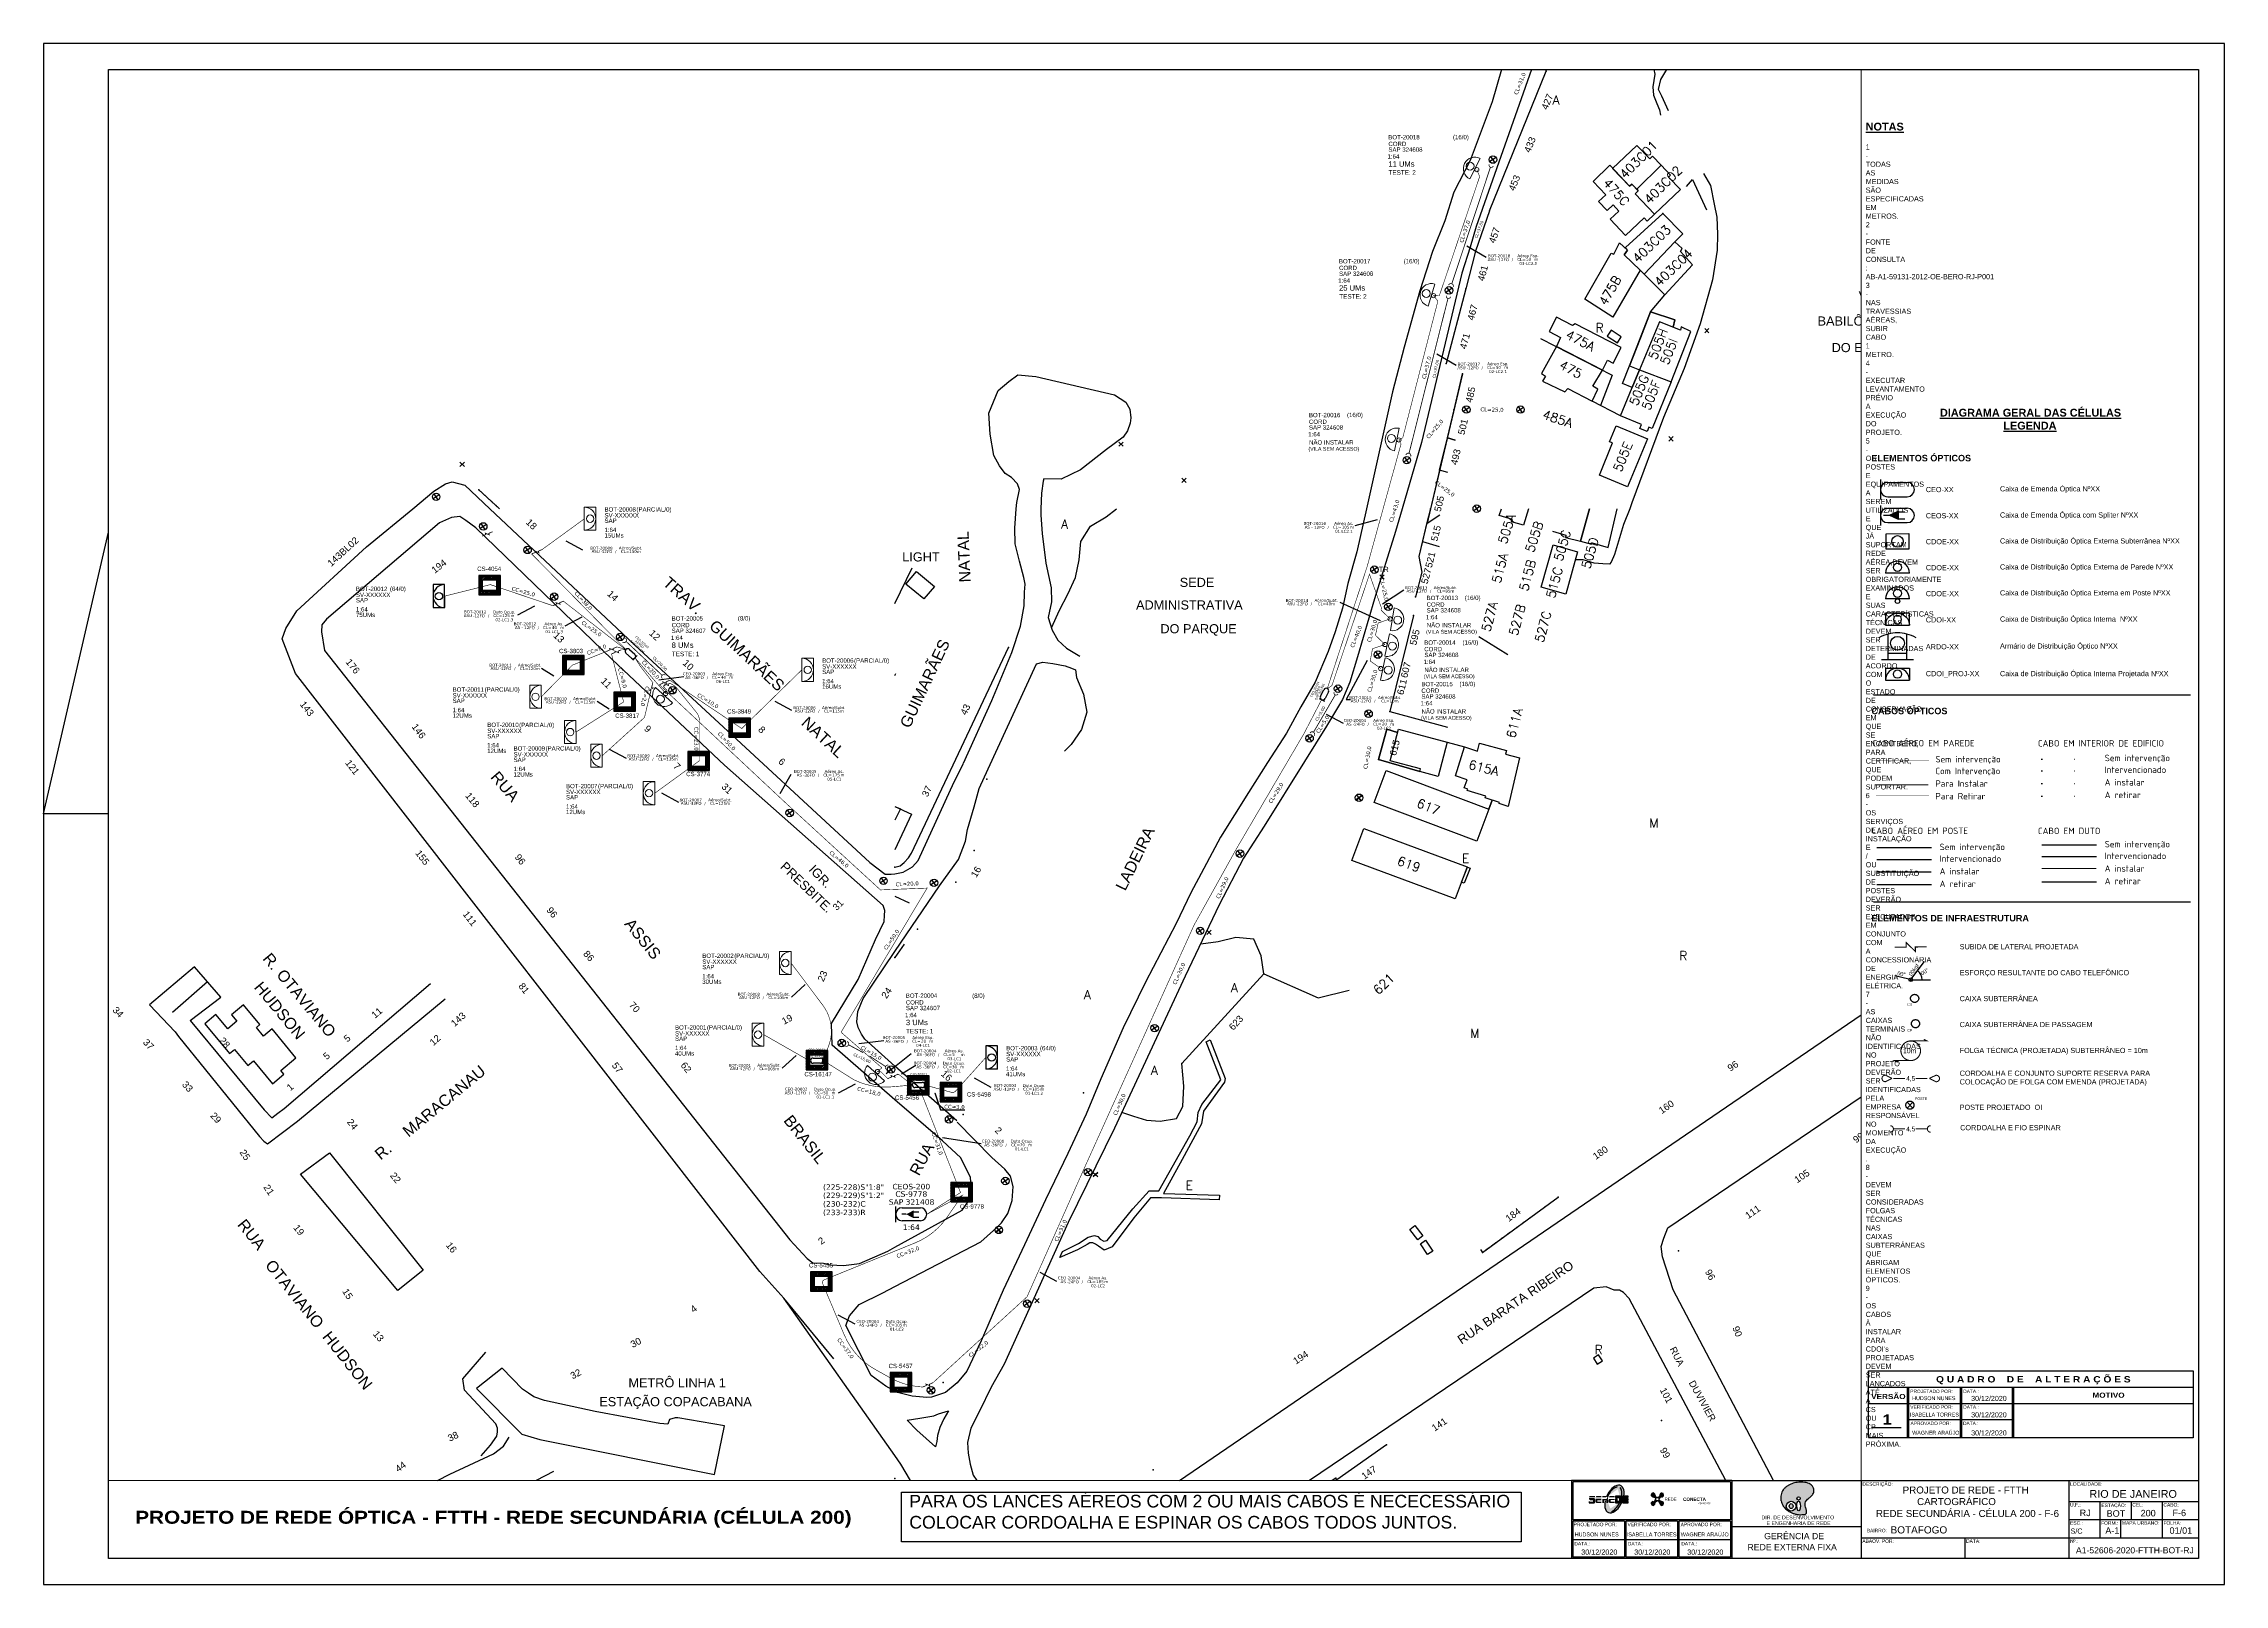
# Paper-space layout 'CT_CEOS-200' of a CAD drawing. Header units: inches, sheet in millimetres. Extents: x 460 to 1301, y -150 to 444.
# The model-space entities are those that its viewports show. They can reach past a viewport. Long polylines and large blocks are cut down to what shows.
import ezdxf
from ezdxf.enums import TextEntityAlignment as Align

# ---------------------------------------------------------------- set-up
doc = ezdxf.new("R2010")
doc.units = ezdxf.units.IN
doc.header["$LTSCALE"] = 0.5
for name, pattern in [('DIVIDE', [1.25, 0.5, -0.25, 0, -0.25, 0, -0.25]), ('DOT', [0.25, 0, -0.25]), ('HIDDEN', [0.375, 0.25, -0.125]), ('PHANTOM2', [1.25, 0.625, -0.125, 0.125, -0.125, 0.125, -0.125])]:
    doc.linetypes.add(name, pattern=pattern)
for name, color, linetype in [('10.1-Caixas Subterrâneas', 5, 'Continuous'), ('20.4-CEOS', 1, 'Continuous'), ('20.5-CEO', 1, 'Continuous'), ('30.4-Selo', 7, 'Continuous'), ('CAP a instalar', 1, 'Continuous'), ('CDO_INTERIOR', 1, 'Continuous'), ('CDO_POSTE', 1, 'Continuous'), ('celulas gpon', 7, 'Continuous'), ('CEO', 1, 'Continuous'), ('CEO1', 1, 'Continuous'), ('CEOS', 1, 'Continuous'), ('CORDOALHA BLOCO NOVO', 7, 'Continuous'), ('DIVFACE', 252, 'Continuous'), ('DIVLOTE', 252, 'Continuous'), ('DUVIDAS', 252, 'Continuous'), ('EDIFDENTIF', 253, 'Continuous'), ('EDIFESCADARIA', 252, 'Continuous'), ('EDIFLOTEESP', 253, 'Continuous'), ('EDIFOBRAEXIS', 252, 'Continuous'), ('FACEPROJETAD', 252, 'HIDDEN'), ('label_cabos', 7, 'Continuous'), ('LOTES', 254, 'Continuous'), ('MUB', 252, 'Continuous'), ('NOMELOG', 253, 'Continuous'), ('Postes Existentes NA', 1, 'Continuous'), ('POSTES_ATUALIZACAO', 252, 'Continuous'), ('Subida Lateral', 5, 'Continuous'), ('TRECHOS', 252, 'Continuous'), ('UMS', 1, 'Continuous'), ('VIEWPORT', 7, 'Continuous')]:
    doc.layers.add(name, color=color, linetype=linetype)
for name, color, linetype, lineweight in [("20.0-LEGENDA DOS CDO'S", 1, 'Continuous', 0), ('20.1-CDO_INTERIOR', 1, 'Continuous', 0), ('20.2-CDO_POSTE', 1, 'Continuous', 5), ('20.6-CORDOALHA_SUPORTE', 7, 'Continuous', 25), ('CORDOALHA_SUPORTE', 7, 'Continuous', 25)]:
    doc.layers.add(name, color=color, linetype=linetype, lineweight=lineweight)
doc.styles.add('ADESK1', font='isocpeur.ttf')
doc.styles.add('ARIAL', font='arial.ttf')
doc.styles.add('DIGICADE', font='arial.ttf')
doc.styles.add('EUROROMAN', font='simplex.shx')
doc.styles.add('HMS', font='ariblk.ttf', dxfattribs={"height": 0.17})
doc.styles.add('NORMOGRAFO', font='arial.ttf')
doc.styles.add('ROMANS', font='arial.ttf')
doc.styles.add('siredit', font='verdana.ttf')
doc.styles.get("Standard").update_dxf_attribs({"font": 'arial.ttf'})
doc.linetypes.add('FENCELINE1', pattern='A,0.25,-0.1,[133,ltypeshp.shx,S=0.1,R=0,X=-0.1,Y=0],-0.1,1', length=1.45)
doc.dimstyles.new('CC', dxfattribs={"dimtxt": 1, "dimasz": 2, "dimexe": 0.18, "dimexo": 0.0625, "dimgap": 0.09, "dimtad": 0, "dimdec": 0, "dimrnd": 1, "dimzin": 0, "dimdsep": 46, "dimtxsty": 'siredit', "dimblk": 'NONE', "dimcen": 0, "dimse1": 1, "dimse2": 1, "dimsd1": 1, "dimsd2": 1, "dimclrt": 7, "dimadec": 0, "dimazin": 0, "dimtfac": 1, "dimtdec": 0, "dimtofl": 0, "dimtmove": 0, "dimatfit": 3, "dimfxl": 0, "dimtolj": 1, "dimtzin": 0, "dimarcsym": 0})
doc.dimstyles.get("Standard").update_dxf_attribs({"dimtxt": 0.18, "dimasz": 0.18, "dimexe": 0.18, "dimexo": 0.0625, "dimgap": 0.09, "dimtad": 0, "dimtih": 1, "dimtoh": 1, "dimdec": 4, "dimzin": 0, "dimdsep": 46, "dimtxsty": 'Standard', "dimcen": 0.09, "dimadec": 0, "dimazin": 0, "dimtfac": 1, "dimtdec": 4, "dimtofl": 0, "dimtmove": 0, "dimatfit": 3, "dimfxl": 0, "dimtolj": 1, "dimtzin": 0, "dimarcsym": 0})

# ---------------------------------------------------------------- blocks, each defined once
blk = doc.blocks.new('OI')
h = blk.add_hatch(color=40)
edge = h.paths.add_edge_path()
edge.add_spline(control_points=[(4.35, -0.67), (3.92, -0.99), (3.26, -1.5), (2.81, -2.59), (2.9, -3.5), (3.06, -4.27), (3.31, -4.85), (3.37, -5.39), (3.4, -5.88), (3.2, -6.4), (2.54, -6.61), (1.65, -6.63), (0.55, -6.67), (-0.56, -6.42), (-1.61, -6.14), (-2.77, -5.61), (-3.92, -4.77), (-4.89, -3.7), (-5.34, -2.65), (-5.6, -1.94), (-5.85, -0.96), (-5.71, 0.47), (-5.1, 2.02), (-4.14, 3.02), (-3.3, 3.61), (-2.37, 4.16), (-1.36, 4.44), (-0.56, 4.7), (0.79, 4.85), (2.24, 4.97), (3.79, 4.57), (4.67, 4.21), (5.44, 3.65), (5.76, 2.99), (6.03, 2.21), (6.01, 1.46), (5.72, 0.64), (5.31, 0.08), (4.88, -0.38), (4.51, -0.55), (4.35, -0.67)], knot_values=[0, 0, 0, 0, 1.60434, 2.417191, 3.427595, 4.282808, 4.776746, 5.304182, 5.888771, 6.258406, 6.858137, 7.79129, 8.986195, 10.124242, 11.187857, 12.242908, 13.953784, 15.414161, 16.515391, 17.349188, 17.675853, 19.552021, 21.515531, 22.568638, 23.63245, 24.621084, 25.782718, 26.745347, 27.142653, 29.870543, 31.004649, 31.921532, 32.709589, 33.801391, 34.042471, 35.192333, 35.971461, 36.628871, 37.254359, 37.836911, 37.836911, 37.836911, 37.836911], degree=3, periodic=0)
h.paths.add_polyline_path([(1.13, -0.87, -1), (-0.04, -0.87, -1)], flags=16)
edge = h.paths.add_edge_path(flags=16)
edge.add_ellipse((0.56, -3.59), major_axis=(-0.02, 1.71), ratio=0.361305, start_angle=0, end_angle=360)
h.paths.add_polyline_path([(-0.36, -3.62, -1), (-3.8, -3.62, -1)], flags=16)
edge = h.paths.add_edge_path(flags=0)
edge.add_ellipse((-2.08, -3.62), major_axis=(0, 0.885), ratio=0.758294, start_angle=0, end_angle=360)
at = {"color": 40}
for centre, radius in [((-2.08, -3.62), 1.72), ((0.54, -0.87), 0.587)]:
    blk.add_circle(centre, radius, dxfattribs=at)
blk.add_ellipse((-2.08, -3.62), major_axis=(0, 0.885), ratio=0.758294, start_param=-3.141592653589792, end_param=3.141592653589792, dxfattribs=at)
blk.add_ellipse((0.56, -3.59), major_axis=(-0.02, 1.71), ratio=0.361305, dxfattribs=at)
at = {"color": 40, "start_tangent": (-0.800898, -0.598801), "end_tangent": (-0.800898, -0.598801)}
blk.add_spline([(4.35, -0.67), (3.2, -1.78), (2.9, -2.54), (2.92, -3.55), (3.12, -4.38), (3.28, -4.85), (3.37, -5.37), (3.35, -5.95), (3.2, -6.29), (2.66, -6.55), (1.73, -6.63), (0.54, -6.62), (-0.58, -6.41), (-1.6, -6.11), (-2.56, -5.67), (-3.95, -4.67), (-4.89, -3.56), (-5.37, -2.56), (-5.64, -1.78), (-5.72, -1.46), (-5.63, 0.42), (-4.84, 2.22), (-4.13, 2.99), (-3.27, 3.62), (-2.4, 4.09), (-1.3, 4.47), (-0.37, 4.72), (0.02, 4.77), (2.75, 4.8), (3.85, 4.53), (4.69, 4.16), (5.31, 3.68), (5.85, 2.73), (5.93, 2.5), (5.94, 1.35), (5.67, 0.62), (5.29, 0.08), (4.84, -0.36), (4.35, -0.67)], degree=3, dxfattribs=at)
blk = doc.blocks.new('PDO_PRD')
at = {"color": 1}
blk.add_line((2.5, 0), (-2.5, 0), dxfattribs=at)
blk.add_circle((0, 1.19), 0.862, dxfattribs=at)
blk.add_arc((0, 0), 2.5, 0, 180, dxfattribs=at)
blk = doc.blocks.new('PDO_PST')
at = {"color": 1}
blk.add_line((2.5, 0), (-2.5, 0), dxfattribs=at)
for centre, radius in [((0, 1.19), 0.862), ((0, -0.46), 0.463)]:
    blk.add_circle(centre, radius, dxfattribs=at)
blk.add_arc((0, 0), 2.5, 0, 180, dxfattribs=at)
blk = doc.blocks.new('PDO_EDF')
at = {"color": 1}
for p, q in [((-2.5, 0), (-2.5, 2.5)), ((-2.5, 2.5), (2.5, 2.5)), ((2.5, 0), (-2.5, 0)), ((2.5, 2.5), (2.5, 0))]:
    blk.add_line(p, q, dxfattribs=at)
blk.add_circle((0, 1.19), 0.862, dxfattribs=at)
blk.add_arc((0, 0), 2.5, 0, 180, dxfattribs=at)
blk = doc.blocks.new('PDO_CVP')
at = {"color": 1}
blk.add_lwpolyline([(0, 1.62), (0, -1.62), (-4.72, -1.63), (-4.73, 1.61)], close=True, dxfattribs=at)
blk.add_circle((-2.36, -0.01), 1.21, dxfattribs=at)
blk = doc.blocks.new('A$C78986DF3')
at = {"layer": 'CEOS'}
blk.add_hatch(color=1, dxfattribs=at).paths.add_polyline_path([(0.0118, 0.23968), (0.00838, 0.23812), (0.0118, 0.23657)])
for p, q in [((0.0023, 0.1689), (0.12444, 0.1689)), ((0.0023, 0.08904), (0.12444, 0.08904))]:
    blk.add_line(p, q)
at = {"linetype": 'DOT', "ltscale": 0.1}
blk.add_line((0.06717, 0.14411), (0.08827, 0.14411), dxfattribs=at)
at = {"color": 5, "linetype": 'DOT', "ltscale": 0.1}
blk.add_line((0.06717, 0.13958), (0.08827, 0.13958), dxfattribs=at)
at = {"color": 1, "linetype": 'DOT', "ltscale": 0.1}
blk.add_line((0.06717, 0.13473), (0.08827, 0.13473), dxfattribs=at)
at = {"color": 3, "linetype": 'DOT', "ltscale": 0.1}
blk.add_line((0.06717, 0.12987), (0.08827, 0.12987), dxfattribs=at)
at = {"linetype": 'FENCELINE1', "ltscale": 0.05}
blk.add_line((0.00351, 0.10999), (0.02462, 0.10999), dxfattribs=at)
at = {"ltscale": 0.001}
blk.add_line((0.06717, 0.11107), (0.08827, 0.11107), dxfattribs=at)
at = {"color": 5, "linetype": 'FENCELINE1', "ltscale": 0.05}
blk.add_line((0.00351, 0.10546), (0.02462, 0.10546), dxfattribs=at)
at = {"color": 5, "ltscale": 0.001}
blk.add_line((0.06717, 0.10654), (0.08827, 0.10654), dxfattribs=at)
at = {"color": 3, "linetype": 'FENCELINE1', "ltscale": 0.05}
blk.add_line((0.00351, 0.09575), (0.02462, 0.09575), dxfattribs=at)
at = {"color": 3, "ltscale": 0.001}
blk.add_line((0.06717, 0.09683), (0.08827, 0.09683), dxfattribs=at)
at = {"color": 1}
for p, q in [((0.01591, 0.05924), (0.01044, 0.06051)), ((0.0161, 0.05958), (0.01712, 0.05857)), ((0.01711, 0.05958), (0.01611, 0.05857)), ((0.01732, 0.05907), (0.02421, 0.05907))]:
    blk.add_line(p, q, dxfattribs=at)
at = {"color": 1, "lineweight": -2}
blk.add_line((0.01704, 0.05964), (0.02188, 0.06604), dxfattribs=at)
at = {"color": 0, "linetype": 'DIVIDE', "ltscale": 0.05, "const_width": 0.00008}
blk.add_lwpolyline([(0.02365, 0.14357), (0.00301, 0.14357)], dxfattribs=at)
at = {"color": 5, "linetype": 'DIVIDE', "ltscale": 0.05, "const_width": 0.00008}
blk.add_lwpolyline([(0.02385, 0.13901), (0.00301, 0.13901)], dxfattribs=at)
at = {"color": 1, "linetype": 'DIVIDE', "ltscale": 0.05, "const_width": 0.0004}
blk.add_lwpolyline([(0.02345, 0.13425), (0.00301, 0.13425)], dxfattribs=at)
at = {"color": 3, "linetype": 'DIVIDE', "ltscale": 0.05, "const_width": 0.00008}
blk.add_lwpolyline([(0.0032, 0.13009), (0.02365, 0.13009)], dxfattribs=at)
at = {"color": 1, "linetype": 'Continuous', "lineweight": 40, "ltscale": 0.001, "const_width": 0.0004}
blk.add_lwpolyline([(0.06706, 0.10196), (0.08817, 0.10196)], dxfattribs=at)
at = {"color": 1, "linetype": 'FENCELINE1', "ltscale": 0.05, "const_width": 0.0005}
blk.add_lwpolyline([(0.00351, 0.10061), (0.02462, 0.10061)], dxfattribs=at)
at = {"color": 5, "linetype": 'DIVIDE', "const_width": 0.0004}
blk.add_lwpolyline([(0.02278, 0.07173), (0.01838, 0.07168), (0.01838, 0.06996), (0.01484, 0.07341), (0.01484, 0.07168), (0.01044, 0.07163)], dxfattribs=at)
at = {"color": 1, "const_width": 0.00042}
blk.add_lwpolyline([(0.01661, 0.03546, 1.000012), (0.01661, 0.0279, 0.999978)], format="xyb", close=True, dxfattribs=at)
at = {"color": 1, "const_width": 0.000394}
for points in [[(0.01661, 0.03546), (0.02291, 0.03546), (0.02165, 0.03609)], [(0.01661, 0.0279), (0.01031, 0.0279), (0.01157, 0.02727)]]:
    blk.add_lwpolyline(points, dxfattribs=at)
at = {"const_width": 0.0004}
for points in [[(0.00939, 0.021), (0.00701, 0.02221, 1.175638), (0.0069, 0.01977), (0.00939, 0.021)], [(0.02383, 0.02102), (0.02631, 0.01976, 1.175638), (0.02622, 0.0222), (0.02383, 0.02102)], [(0.0087, 0.00277, -1), (0.0087, 0.0003)], [(0.02425, 0.00278, 1), (0.02425, 0.00031)]]:
    blk.add_lwpolyline(points, format="xyb", dxfattribs=at)
for points in [[(0.00996, 0.021), (0.01446, 0.021)], [(0.01854, 0.02101), (0.02304, 0.02101)], [(0.00996, 0.00153), (0.01446, 0.00153)], [(0.01854, 0.00155), (0.02304, 0.00155)]]:
    blk.add_lwpolyline(points, dxfattribs=at)
at = {"color": 1, "linetype": 'PHANTOM2'}
for points in [[(0.0174, 0.01181), (0.01518, 0.0096)], [(0.0174, 0.0096), (0.01518, 0.01181)]]:
    blk.add_lwpolyline(points, dxfattribs=at)
at = {"color": 1}
blk.add_circle((0.01661, 0.05907), 0.000714, dxfattribs=at)
at = {"color": 5, "linetype": 'PHANTOM2'}
for centre in [(0.01811, 0.05187), (0.01846, 0.04212)]:
    blk.add_circle(centre, 0.00157, dxfattribs=at)
at = {"color": 1, "linetype": 'PHANTOM2'}
blk.add_circle((0.01629, 0.01071), 0.00157, dxfattribs=at)
at = {"color": 7, "lineweight": -2}
blk.add_arc((0.01661, 0.05908), 0.00441, 359.96377, 52.87661, dxfattribs=at)
at = {"layer": 'CDO_INTERIOR', "color": 8}
for p, q in [((0.0069, 0.1792), (0.0161, 0.1792)), ((0.0069, 0.1792), (0.0069, 0.1746)), ((0.0161, 0.1792), (0.0161, 0.1746)), ((0.0069, 0.1746), (0.0161, 0.1746))]:
    blk.add_line(p, q, dxfattribs=at)
blk.add_circle((0.0115, 0.1769), 0.00159, dxfattribs=at)
blk.add_arc((0.0115, 0.1746), 0.0046, 0.02759, 180.02759, dxfattribs=at)
at = {"layer": 'CEO', "color": 1}
for p, q in [((0.00497, 0.25191), (0.00496, 0.24417)), ((0.00773, 0.2508), (0.01527, 0.25079)), ((0.00773, 0.24527), (0.01527, 0.24527))]:
    blk.add_line(p, q, dxfattribs=at)
at = {"layer": 'CEO', "color": 1, "linetype": 'Continuous'}
for p, q in [((0.00792, 0.18502), (0.00792, 0.19235)), ((0.00792, 0.18257), (0.00792, 0.18502)), ((0.00792, 0.18502), (0.0115, 0.18502)), ((0.0115, 0.18502), (0.01509, 0.18502)), ((0.01509, 0.18502), (0.01509, 0.19235)), ((0.01509, 0.18257), (0.01509, 0.18502)), ((0.00536, 0.18257), (0.00792, 0.18257)), ((0.00792, 0.18257), (0.0115, 0.18257)), ((0.0115, 0.18257), (0.01509, 0.18257)), ((0.01509, 0.18257), (0.01765, 0.18257))]:
    blk.add_line(p, q, dxfattribs=at)
at = {"layer": 'CEO', "color": 1}
blk.add_circle((0.0115, 0.18878), 0.00267, dxfattribs=at)
for centre, start, end in [((0.00773, 0.24804), 89.95782, 269.95782), ((0.01527, 0.24803), 269.95782, 89.95782)]:
    blk.add_arc(centre, 0.00276, start, end, dxfattribs=at)
at = {"layer": 'CEO', "color": 1, "linetype": 'Continuous'}
for start, end in [(104.36291, 119.75415), (90, 104.36251), (75.63749, 90), (60.24585, 75.63709)]:
    blk.add_arc((0.0115, 0.17836), 0.01444, start, end, dxfattribs=at)
at = {"layer": 'CEOS', "color": 1}
for p, q in [((0.00496, 0.24191), (0.00497, 0.23417)), ((0.00617, 0.23811), (0.00838, 0.23812)), ((0.00772, 0.24081), (0.01526, 0.24082)), ((0.00774, 0.23528), (0.01528, 0.23529))]:
    blk.add_line(p, q, dxfattribs=at)
for points in [[(0.00838, 0.23812), (0.0118, 0.23968)], [(0.00838, 0.23812), (0.0118, 0.23657)], [(0.0118, 0.23968), (0.0118, 0.23657)], [(0.0118, 0.23946), (0.01439, 0.23947)], [(0.0118, 0.23679), (0.0144, 0.2368)]]:
    blk.add_lwpolyline(points, dxfattribs=at)
for centre, start, end in [((0.00773, 0.23804), 90.12295, 270.12295), ((0.01527, 0.23806), 270.12295, 90.12295)]:
    blk.add_arc(centre, 0.00276, start, end, dxfattribs=at)
at = {"layer": 'CDO_INTERIOR', "color": 1, "xscale": -0.001843199999999712, "yscale": 0.001843199999999712, "zscale": 0.0018431999999997}
blk.add_blockref('PDO_EDF', (0.0115, 0.19573), dxfattribs=at)
at = {"layer": 'CDO_POSTE', "color": 1, "xscale": 0.001843199999999712, "yscale": 0.001843199999999712, "zscale": 0.001843199999999712}
for name, p in [('PDO_PRD', (0.0115, 0.21585)), ('PDO_PST', (0.0115, 0.20585))]:
    blk.add_blockref(name, p, dxfattribs=at)
at = {"layer": 'CEO1', "color": 1, "xscale": 0.001843199999999712, "yscale": 0.001843199999999712, "zscale": 0.001843199999999712}
blk.add_blockref('PDO_CVP', (0.01586, 0.22806), dxfattribs=at)
at = {"color": 7, "lineweight": -2, "style": 'NORMOGRAFO'}
for s, rotation, p in [('00°', 348.19171, (0.01135, 0.0609, 0.10822)), ('00kgf', 52.99999, (0.01684, 0.06038, 0.10822)), ('00°', 32.49215, (0.02103, 0.06067, 0.10822))]:
    blk.add_text(s, height=0.0015, rotation=rotation, dxfattribs=at).set_placement(p)
at = {"color": 5, "style": 'ARIAL'}
for s, p in [('CS', (0.01526, 0.04902)), ('CP', (0.01526, 0.03902))]:
    blk.add_text(s, height=0.001, dxfattribs=at).set_placement(p)
at = {"color": 1}
blk.add_text('10m', height=0.00189, dxfattribs=at).set_placement((0.01364, 0.03074))
at = {"style": 'ARIAL'}
for p in [(0.01661, 0.021), (0.01661, 0.00154)]:
    blk.add_text('4,5', height=0.0018, dxfattribs=at).set_placement(p, align=Align.MIDDLE_CENTER)
at = {"color": 1, "style": 'ARIAL'}
blk.add_text('POSTE', height=0.001, dxfattribs=at).set_placement((0.01825, 0.01272))
at = {"linetype": 'ByBlock', "style": 'ARIAL'}
for s, insert, char_height, width, attachment_point in [('{\\fArial|b1|i0|c0|p34;\\H1.5x;\\L                       DIAGRAMA GERAL DAS CÉLULAS\\P                                            LEGENDA}', (0.00111, 0.27919), 0.002, 0.1232013, 1), ('{\\fArial|b1|i0|c0|p34;ELEMENTOS ÓPTICOS}', (0.00147, 0.26142), 0.0025, 0.1232013, 1), ('CEO-XX', (0.02244, 0.24803), 0.002, 0.0732268, 4), ('Caixa de Emenda Óptica NºXX', (0.05103, 0.24803), 0.002, 0.0732268, 4), ('CEOS-XX', (0.02244, 0.23795), 0.002, 0.0732268, 4), ('Caixa de Emenda Óptica com Spliter NºXX', (0.05103, 0.23795), 0.002, 0.0732268, 4), ('CDOE-XX', (0.02244, 0.22794), 0.002, 0.086699, 4), ('Caixa de Distribuição Óptica Externa Subterrânea NºXX', (0.05103, 0.22794), 0.002, 0.086699, 4), ('CDOE-XX', (0.02244, 0.21792), 0.002, 0.0806851, 4), ('Caixa de Distribuição Óptica Externa de Parede NºXX', (0.05103, 0.21792), 0.002, 0.0806851, 4), ('CDOE-XX', (0.02244, 0.20792), 0.002, 0.0732268, 4), ('Caixa de Distribuição Óptica Externa em Poste NºXX', (0.05103, 0.20792), 0.002, 0.0732268, 4), ('CDOI-XX', (0.02244, 0.19781), 0.002, 0.0732268, 4), ('Caixa de Distribuição Óptica Interna  NºXX', (0.05103, 0.19781), 0.002, 0.0732268, 4), ('ARDO-XX', (0.02244, 0.18743), 0.002, 0.0732268, 4), ('Armário de Distribuição Óptico NºXX', (0.05103, 0.18743), 0.002, 0.0732268, 4), ('CDOI_PROJ-XX', (0.02244, 0.17679), 0.002, 0.0793824, 4), ('Caixa de Distribuição Óptica Interna Projetada NºXX', (0.05103, 0.17679), 0.002, 0.0793824, 4), ('{\\fArial|b1|i0|c0|p34;CABOS ÓPTICOS}', (0.00147, 0.16392), 0.0025, 0.1232013, 1), ('\\pxql;{\\fArial|b1|i0|c0|p34;ELEMENTOS DE INFRAESTRUTURA}', (0.00147, 0.08406), 0.0025, 0.1232013, 1), ('SUBIDA DE LATERAL PROJETADA', (0.03549, 0.0728), 0.002, 0.0732268, 1), ('ESFORÇO RESULTANTE DO CABO TELEFÔNICO ', (0.03549, 0.0628), 0.002, 0.0732268, 1), ('CAIXA SUBTERRÂNEA', (0.03549, 0.0528), 0.002, 0.0732268, 1), ('CAIXA SUBTERRÂNEA DE PASSAGEM', (0.03549, 0.0428), 0.002, 0.0732268, 1), ('FOLGA TÉCNICA (PROJETADA) SUBTERRÂNEO = 10m', (0.03549, 0.0328), 0.002, 0.0919522, 1), ('CORDOALHA E CONJUNTO SUPORTE RESERVA PARA\\PCOLOCAÇÃO DE FOLGA COM EMENDA (PROJETADA)', (0.03549, 0.02403), 0.002, 0.0919522, 1), ('POSTE PROJETADO  OI', (0.03549, 0.0109), 0.002, 0.0732268, 1), ('CORDOALHA E FIO ESPINAR', (0.03567, 0.00303), 0.002, 0.0919522, 1)]:
    blk.add_mtext(s, dxfattribs=dict(at, insert=insert, char_height=char_height, width=width, attachment_point=attachment_point))
at = {"char_height": 0.002489, "attachment_point": 1, "style": 'ADESK1'}
for s, insert, width in [('CABO AÉREO EM PAREDE', (0.0019, 0.15149), 0.0551807), ('CABO EM INTERIOR DE EDIFICIO', (0.06569, 0.15146), 0.0653294), ('Sem intervenção', (0.02613, 0.14532), 0.0551807), ('Sem intervenção', (0.09142, 0.1458), 0.0551807), ('Com Intervenção', (0.02613, 0.14079), 0.0551807), ('Para Instalar', (0.02613, 0.13593), 0.0551807), ('A instalar', (0.09142, 0.13642), 0.0551807), ('Intervencionado', (0.09142, 0.14127), 0.0551807), ('Para Retirar', (0.02613, 0.13108), 0.0551807), ('A retirar', (0.09142, 0.13156), 0.0551807), ('CABO AÉREO EM POSTE', (0.00153, 0.11774), 0.0551807), ('Sem intervenção', (0.02777, 0.11152), 0.0551807), ('CABO EM DUTO', (0.06569, 0.11768), 0.0551807), ('Sem intervenção', (0.09142, 0.11258), 0.0551807), ('A instalar', (0.02777, 0.10213), 0.0551807), ('Intervencionado', (0.02777, 0.10699), 0.0551807), ('A instalar', (0.09142, 0.1032), 0.0551807), ('Intervencionado', (0.09142, 0.10805), 0.0551807), ('A retirar', (0.02777, 0.09728), 0.0551807), ('A retirar', (0.09142, 0.09834), 0.0551807)]:
    blk.add_mtext(s, dxfattribs=dict(at, insert=insert, width=width))
blk = doc.blocks.new('LOGOTIPO REDE CONECTA')
h = blk.add_hatch(color=40)
h.dxf.hatch_style = 1
h.paths.add_polyline_path([(2086.7, 1517.1), (2086.3, 1517.1, 0.924122), (2086.5, 1514, -0.371445), (2088.6, 1512.1, -0.414214), (2090, 1513.5, -0.416703), (2088, 1515.6, 0.373404)])
h.paths.add_polyline_path([(2095, 1515.4), (2095, 1515.7, 0.929009), (2092, 1515.6, -0.416703), (2090, 1513.5, -0.414214), (2091.4, 1512, -0.371445), (2093.5, 1514, 0.373557)])
h.paths.add_polyline_path([(2093.5, 1510.1, -0.416703), (2091.4, 1512.1, -0.414214), (2090, 1510.7, -0.371445), (2092, 1508.5, 0.924122), (2095, 1508.4), (2095, 1508.8, 0.373404)])
h.paths.add_polyline_path([(2090, 1510.7, -0.414214), (2088.6, 1512, -0.416703), (2086.5, 1510.1, 0.913444), (2086.3, 1507.1), (2086.7, 1507.1, 0.364971), (2088, 1508.5, -0.371445)])
at = {"color": 40}
for points in [[(2086.5, 1514, -0.370562), (2088.6, 1512.1)], [(2088, 1515.6, 0.416703), (2090, 1513.5)], [(2092, 1515.6, -0.416703), (2090, 1513.5)], [(2093.5, 1514, 0.370562), (2091.4, 1512)], [(2086.5, 1510.1, 0.416703), (2088.6, 1512)], [(2088, 1508.5, -0.370562), (2090, 1510.7)], [(2092, 1508.5, 0.370562), (2090, 1510.7)], [(2093.5, 1510.1, -0.416703), (2091.4, 1512.1)]]:
    blk.add_lwpolyline(points, format="xyb", dxfattribs=at)
blk.add_circle((2090, 1512.1), 1.4, dxfattribs=at)
for centre, start, end in [((2086.5, 1515.6), 1.6038, 267.7221), ((2093.5, 1515.5), 271.6274, 177.7457), ((2086.5, 1508.6), 92.3533, 358.4716), ((2093.5, 1508.6), 182.2779, 88.3962)]:
    blk.add_arc(centre, 1.51, start, end, dxfattribs=at)
at = {"width": 46.358, "attachment_point": 1}
for s, insert, char_height in [('{\\fBankGothic Md BT|b0|i0|c0|p34;REDE }', (2095.9, 1513.3), 2.5), ('{\\fBankGothic Md BT|b1|i0|c0|p34; CONECTA}', (2109.7, 1513.4), 2.7)]:
    blk.add_mtext(s, dxfattribs=dict(at, insert=insert, char_height=char_height))
at = {"color": 40, "insert": (2123.2, 1509.6), "char_height": 1.5, "width": 46.358, "attachment_point": 1}
blk.add_mtext('{\\fBankGothic Md BT|b0|i0|c0|p34;operações }', dxfattribs=at)
blk = doc.blocks.new('*X3')
at = {"color": 0, "linetype": 'Continuous'}
for p, q in [((-1.25, 0.34099), (-0.49099, 1.1)), ((-1.25, 0.517767), (-0.667767, 1.1)), ((-1.25, 0.694544), (-0.844544, 1.1)), ((-1.25, 0.87132), (-1.02132, 1.1)), ((-1.25, 1.048097), (-1.198097, 1.1)), ((-1.25, 0.164214), (-0.8035, 0.610714)), ((-1.25, -0.012563), (-0.8035, 0.433937)), ((-1.25, -0.18934), (-0.8035, 0.25716)), ((-1.25, -0.366117), (-0.8035, 0.080383)), ((-0.789214, 0.625), (-0.314214, 1.1)), ((-0.612437, 0.625), (-0.137437, 1.1)), ((-0.43566, 0.625), (0.03934, 1.1)), ((-0.258883, 0.625), (0.216117, 1.1)), ((-0.082107, 0.625), (0.392893, 1.1)), ((0.09467, 0.625), (0.56967, 1.1)), ((0.271447, 0.625), (0.746447, 1.1)), ((0.448223, 0.625), (0.923223, 1.1)), ((0.625, 0.625), (1.1, 1.1)), ((0.801777, 0.625), (1.25, 1.073223)), ((0.8035, 0.449947), (1.25, 0.896447)), ((0.8035, 0.27317), (1.25, 0.71967)), ((0.8035, 0.096393), (1.25, 0.542893)), ((0.8035, -0.080383), (1.25, 0.366117)), ((0.8035, -0.25716), (1.25, 0.18934)), ((0.8035, -0.433937), (1.25, 0.012563)), ((-1.25, -0.542893), (-0.8035, -0.096393)), ((-1.25, -0.71967), (-0.8035, -0.27317)), ((-1.25, -0.896447), (-0.8035, -0.449947)), ((-1.25, -1.073223), (-0.801777, -0.625)), ((-1.1, -1.1), (-0.625, -0.625)), ((-0.923223, -1.1), (-0.448223, -0.625)), ((-0.746447, -1.1), (-0.271447, -0.625)), ((-0.56967, -1.1), (-0.09467, -0.625)), ((-0.392893, -1.1), (0.082107, -0.625)), ((-0.216117, -1.1), (0.258883, -0.625)), ((-0.03934, -1.1), (0.43566, -0.625)), ((0.137437, -1.1), (0.612437, -0.625)), ((0.314214, -1.1), (0.789214, -0.625)), ((0.49099, -1.1), (1.25, -0.34099)), ((0.667767, -1.1), (1.25, -0.517767)), ((0.8035, -0.610714), (1.25, -0.164214)), ((0.844544, -1.1), (1.25, -0.694544)), ((1.02132, -1.1), (1.25, -0.87132)), ((1.198097, -1.1), (1.25, -1.048097))]:
    blk.add_line(p, q, dxfattribs=at)
blk = doc.blocks.new('MANHOLE_MQ')
at = {"color": 0, "linetype": 'Continuous'}
for p, q in [((0.0000062, 0.0000057), (-0.0000063, 0.0000057)), ((-0.0000063, 0.0000057), (-0.0000063, -0.0000053)), ((-0.000004, 0.0000033), (0.000004, 0.0000033)), ((-0.000004, -0.0000029), (-0.000004, 0.0000033)), ((0.000004, 0.0000033), (0.000004, -0.0000029)), ((0.0000062, -0.0000053), (0.0000062, 0.0000057)), ((-0.0000063, -0.0000053), (0.0000062, -0.0000053)), ((0.000004, -0.0000029), (-0.000004, -0.0000029)), ((0.000004, -0.0000029), (0.000004, -0.0000029))]:
    blk.add_line(p, q, dxfattribs=at)
at = {"color": 0, "linetype": 'Continuous', "xscale": 5e-06, "yscale": 5e-06, "zscale": 1e-05}
blk.add_blockref('*X3', (0, 0.0000002), dxfattribs=at)
blk = doc.blocks.new('*U225')
at = {"color": 10}
for points in [[(41172, 12883), (40951, 13058)], [(40974, 12860), (41149, 13081)]]:
    blk.add_lwpolyline(points, dxfattribs=at)
blk.add_circle((41062, 12971), 141, dxfattribs=at)
blk = doc.blocks.new('*U367')
at = {"color": 10}
for points in [[(41172, 12883), (40951, 13058)], [(40974, 12860), (41149, 13081)]]:
    blk.add_lwpolyline(points, dxfattribs=at)
blk.add_circle((41062, 12971), 141, dxfattribs=at)
at = {"color": 1, "style": 'ARIAL'}
blk.add_text('TR', height=200, rotation=288.0617, dxfattribs=at).set_placement((41026, 12782))
blk = doc.blocks.new('*U324')
at = {"layer": '20.4-CEOS'}
for p, q in [((-4.54, 1.19), (-1.19, 1.19)), ((-1.19, -1.19), (-4.54, -1.19))]:
    blk.add_line(p, q, dxfattribs=at)
for points in [[(-5.73, -1.43), (-5.73, 1.44)], [(-3.79, 0), (-4.59, 0)], [(-2.47, 0.48), (-1.45, 0.48)], [(-2.47, -0.52), (-1.45, -0.52)]]:
    blk.add_lwpolyline(points, dxfattribs=at)
blk.add_lwpolyline([(-3.79, 0, 0, 1.47, 0), (-2.41, 0, 1.47, 1.47, 0)], format="xyseb", dxfattribs=at)
for centre, start, end in [((-4.54, 0), 90, 270), ((-1.19, 0), 270, 90)]:
    blk.add_arc(centre, 1.19, start, end, dxfattribs=at)
at = {"layer": '20.4-CEOS', "color": 7, "style": 'siredit'}
for tag, p in [('LOCAL', (-2.86, 4.24)), ('FID', (-2.86, 5.6)), ('SAP', (-2.81, 2.77)), ('RACIO_SPLITAGEM', (-2.86, -1.88))]:
    blk.add_attdef(tag, text='', height=1.01, dxfattribs=at).set_placement(p, align=Align.TOP_CENTER)
for tag, flags, p in [('ID_ATIVIDADE', 3, (-2.86, -3.58)), ('FATOR', 1, (-2.86, -4.89))]:
    blk.add_attdef(tag, text='', height=1.01, dxfattribs=dict(at, flags=flags)).set_placement(p, align=Align.TOP_CENTER)
at = {"layer": '20.4-CEOS', "color": 7, "style": 'siredit', "flags": 3}
blk.add_attdef('QTDE', (-4.97, -7.12), '', height=1.01, dxfattribs=at)
blk = doc.blocks.new('*U334')
at = {"layer": '20.4-CEOS', "color": 7, "style": 'siredit'}
for tag, p in [('FIBRAS_SPLITTER', (0, 0)), ('FIBRAS_TOP_C', (0, -4.13)), ('RESERVA_FINAIS', (0, -5.46))]:
    blk.add_attdef(tag, p, '', height=1.01, dxfattribs=at)
for tag, p, flags in [('ID_ATIVIDADE', (0, -6.77), 3), ('FATOR', (0, -8.09), 1), ('QTDE', (0, -9.4), 1), ('FID', (0, -10.71), 1)]:
    blk.add_attdef(tag, p, '', height=1.01, dxfattribs=dict(at, flags=flags))
blk = doc.blocks.new('*U369')
at = {"layer": '20.4-CEOS', "color": 7, "style": 'siredit'}
blk.add_attdef('FIBRAS_SPLITTER', (0, 0), '', height=1.01, dxfattribs=at)
for tag, p, flags in [('QTDE', (0, -4.11), 1), ('ID_ATIVIDADE', (0, -1.48), 3), ('FATOR', (0, -2.79), 1), ('FID', (0, -5.42), 1)]:
    blk.add_attdef(tag, p, '', height=1.01, dxfattribs=dict(at, flags=flags))
blk = doc.blocks.new('*U352')
at = {"layer": '20.5-CEO'}
for p, q in [((-1.6, 1.3), (1.8, 1.3)), ((1.8, -1.1), (-1.6, -1.1))]:
    blk.add_line(p, q, dxfattribs=at)
blk.add_lwpolyline([(3, -1.4), (3, 1.5)], dxfattribs=at)
for centre, start, end in [((-1.6, 0.1), 90, 270), ((1.8, 0.1), 270, 90)]:
    blk.add_arc(centre, 1.2, start, end, dxfattribs=at)
at = {"layer": '20.5-CEO', "color": 7, "style": 'siredit'}
for tag, p in [('LOCAL', (0.1, 4.2)), ('SAP', (0.1, 3)), ('FID', (0.1, 5.6)), ('FIBRAS_RESERVA', (0.1, -1.9))]:
    blk.add_attdef(tag, text='', height=1.01, dxfattribs=at).set_placement(p, align=Align.TOP_CENTER)
at = {"layer": '20.5-CEO', "color": 7, "style": 'siredit', "flags": 3}
blk.add_attdef('QTDE', (-4.9, -7.1), '', height=1.01, dxfattribs=at)
at = {"layer": '20.5-CEO', "color": 7, "style": 'siredit'}
for tag, flags, p in [('ID_ATIVIDADE', 3, (0.1, -3.5)), ('FATOR', 1, (0.1, -4.8))]:
    blk.add_attdef(tag, text='', height=1.01, dxfattribs=dict(at, flags=flags)).set_placement(p, align=Align.TOP_CENTER)
blk = doc.blocks.new('*U320')
at = {"color": 0}
blk.add_line((2.14, -0.58), (-2.1, -0.68), dxfattribs=at)
for centre, radius in [((0, 0.38), 0.733), ((0.03, -1.03), 0.393)]:
    blk.add_circle(centre, radius, dxfattribs=at)
blk.add_arc((0.02, -0.63), 2.12, 1.3782, 181.3782, dxfattribs=at)
blk = doc.blocks.new('*U350')
at = {"layer": '20.5-CEO'}
for p, q in [((-1.6, 1.3), (1.8, 1.3)), ((1.8, -1.1), (-1.6, -1.1))]:
    blk.add_line(p, q, dxfattribs=at)
blk.add_lwpolyline([(-2.8, 1.5), (-2.8, -1.4)], dxfattribs=at)
for centre, start, end in [((-1.6, 0.1), 90, 270), ((1.8, 0.1), 270, 90)]:
    blk.add_arc(centre, 1.2, start, end, dxfattribs=at)
at = {"layer": '20.5-CEO', "color": 7, "style": 'siredit'}
for tag, p in [('LOCAL', (0.1, 4.2)), ('SAP', (0.1, 3)), ('FID', (0.1, 5.6)), ('FIBRAS_RESERVA', (0.1, -1.9))]:
    blk.add_attdef(tag, text='', height=1.01, dxfattribs=at).set_placement(p, align=Align.TOP_CENTER)
at = {"layer": '20.5-CEO', "color": 7, "style": 'siredit', "flags": 3}
blk.add_attdef('QTDE', (-4.9, -7.1), '', height=1.01, dxfattribs=at)
at = {"layer": '20.5-CEO', "color": 7, "style": 'siredit'}
for tag, flags, p in [('ID_ATIVIDADE', 3, (0.1, -3.5)), ('FATOR', 1, (0.1, -4.8))]:
    blk.add_attdef(tag, text='', height=1.01, dxfattribs=dict(at, flags=flags)).set_placement(p, align=Align.TOP_CENTER)
blk = doc.blocks.new('CDOI_CT_DRT')
at = {"layer": '20.1-CDO_INTERIOR', "color": 8, "lineweight": 18}
blk.add_lwpolyline([(1.01, -0.75), (1.01, 3.5), (-1.12, 3.5), (-1.11, -0.75)], close=True, dxfattribs=at)
blk.add_circle((-0.05, 1.38), 0.68, dxfattribs=at)
blk.add_arc((-1.12, 1.38), 2.12, 270.0531, 90.0531, dxfattribs=at)
at = {"layer": "20.0-LEGENDA DOS CDO'S", "color": 8, "style": 'ARIAL'}
for tag, p in [('SURVEY', (2.61, 1.6)), ('SAP', (2.61, 0.61)), ('CDO_N', (2.61, 2.69)), ('1:XX', (2.6, -1.08)), ('UMS', (2.6, -2.09))]:
    blk.add_attdef(tag, p, '', height=0.8, rotation=359.9724, dxfattribs=at)
blk.add_attdef('FIBRAS_UTILIZADAS', text='', height=0.8, rotation=359.9724, dxfattribs=at).set_placement((10.32, 2.69), align=Align.CENTER)
blk = doc.blocks.new('CDOI_CT_ESQ')
at = {"layer": '20.1-CDO_INTERIOR', "color": 8, "lineweight": 18}
blk.add_lwpolyline([(4.92, -0.36), (4.92, 3.89), (7.04, 3.89), (7.05, -0.36)], close=True, dxfattribs=at)
blk.add_circle((5.98, 1.76), 0.68, dxfattribs=at)
blk.add_arc((7.04, 1.76), 2.12, 90.0531, 270.0531, dxfattribs=at)
at = {"layer": "20.0-LEGENDA DOS CDO'S", "color": 8, "style": 'ARIAL'}
for tag, p in [('SAP', (-9.3, 0.61)), ('CDO_N', (-9.3, 2.69)), ('SURVEY', (-9.3, 1.6)), ('1:XX', (-9.31, -1.08)), ('UMS', (-9.31, -2.09))]:
    blk.add_attdef(tag, p, '', height=0.8, rotation=359.9724, dxfattribs=at)
blk.add_attdef('FIBRAS_UTILIZADAS', text='', height=0.8, rotation=359.9724, dxfattribs=at).set_placement((-1.59, 2.69), align=Align.CENTER)
blk = doc.blocks.new('Inst CDOE-8 CAIXA DIST OPT CDOE 48F_8D C_SPL OPTAP')
at = {"layer": "20.0-LEGENDA DOS CDO'S", "color": 0, "style": 'ARIAL'}
for tag, p, height in [('CORDOALHA', (0.12, 4.02), 0.8), ('FID', (0.12, 5.25), 0.8), ('FIBRAS_UTILIZADAS', (2.38, 5.26), 0.8), ('1:XX', (-0.01, 1.7), 0.8), ('SAP', (0.12, 2.96), 0.8), ('UMS', (0.14, 0.22), 1)]:
    blk.add_attdef(tag, p, '', height=height, rotation=0.118, dxfattribs=at)
at = {"layer": "20.0-LEGENDA DOS CDO'S", "color": 0}
for tag, p, style, flags in [('ID_ATIVIDADE', (0.12, 6.47), 'ARIAL', 3), ('FATOR', (7.92, 6.47), 'ARIAL', 1), ('QTDE', (0.23, -0.97), 'DIGICADE', 3)]:
    blk.add_attdef(tag, p, '', height=0.8, rotation=0.118, dxfattribs=dict(at, style=style, flags=flags))
blk = doc.blocks.new('Teste  FTTH')
at = {"color": 0, "lineweight": 0, "style": 'ROMANS'}
for tag, p in [('TESTE', (-2.3, -0.29)), ('QTDE', (0.21, -0.29))]:
    blk.add_attdef(tag, p, '', height=0.48, dxfattribs=at)
for tag, p, flags in [('FID', (-2.23, -1.25), 1), ('FATOR', (-2.23, -2.03), 3), ('ID_ATIVIDADE', (-2.23, -2.72), 3)]:
    blk.add_attdef(tag, p, '', height=0.48, dxfattribs=dict(at, flags=flags))
blk = doc.blocks.new('Inst CDOE-16 CAIXA DIST OPT CDOE 48F_16D C_SPL_2_1_8')
at = {"layer": "20.0-LEGENDA DOS CDO'S", "color": 0, "style": 'ARIAL'}
for tag, p, height in [('CORDOALHA', (0.12, 4.02), 0.8), ('FID', (0.12, 5.25), 0.8), ('1:XX', (-0.01, 1.7), 0.8), ('SAP', (0.12, 2.96), 0.8), ('UMS', (0.14, 0.22), 1)]:
    blk.add_attdef(tag, p, '', height=height, rotation=0.118, dxfattribs=at)
at = {"layer": "20.0-LEGENDA DOS CDO'S", "color": 0}
for tag, p, style, flags in [('ID_ATIVIDADE', (0.12, 6.47), 'ARIAL', 3), ('FATOR', (7.92, 6.47), 'ARIAL', 1), ('QTDE', (0.1, -1.17), 'DIGICADE', 3)]:
    blk.add_attdef(tag, p, '', height=0.8, rotation=0.118, dxfattribs=dict(at, style=style, flags=flags))
at = {"layer": "20.0-LEGENDA DOS CDO'S", "color": 0, "style": 'ARIAL'}
blk.add_attdef('FIBRAS_UTILIZADAS', text='', height=0.8, rotation=0.118, dxfattribs=at).set_placement((8.08, 5.26), align=Align.CENTER)
blk = doc.blocks.new('CDOE_CT_POSTE')
at = {"layer": "20.0-LEGENDA DOS CDO'S", "color": 0, "style": 'ARIAL'}
for tag, p, height in [('CDO_N', (0.12, 5.25), 0.8), ('CORDOALHA', (0.12, 4.02), 0.8), ('1:XX', (-0.01, 1.7), 0.8), ('SAP', (0.12, 2.96), 0.8), ('UMS', (0.14, 0.22), 1)]:
    blk.add_attdef(tag, p, '', height=height, rotation=0.118, dxfattribs=at)
blk.add_attdef('FIBRAS_UTILIZADAS', text='', height=0.8, rotation=0.118, dxfattribs=at).set_placement((7.83, 5.26), align=Align.CENTER)
blk = doc.blocks.new('Inst CB DT OCUP CFOA-SM-AS-80-TS-36')
at = {"layer": 'label_cabos', "color": 0, "style": 'siredit'}
for tag, flags, p in [('ID_ATIVIDADE', 3, (1.31, 2.67)), ('FATOR', 1, (11.56, 2.55))]:
    blk.add_attdef(tag, text='', height=1, rotation=359.69001, dxfattribs=dict(at, flags=flags)).set_placement(p, align=Align.MIDDLE_CENTER)
for tag, p in [('TIPO_CABO', (1.76, 0)), ('DESTINO_CABO', (3.13, 1.26)), ('CABO', (4.69, -0.05)), ('/', (7.71, -0.05)), ('LANCE', (10.91, 0)), ('TIPO_CABO', (13.11, 1.24)), ('UND', (15.96, 0)), ('FID', (13.15, -1.41))]:
    blk.add_attdef(tag, text='', height=1, rotation=359.69001, dxfattribs=at).set_placement(p, align=Align.MIDDLE_CENTER)
blk.add_attdef('QTDE', (12.43, -0.47), '', height=1, rotation=359.69001, dxfattribs=at)
blk = doc.blocks.new('_None')
blk = doc.blocks.new('Inst CB DT OCUP CFOA-SM-ASU-120-S-12')
at = {"layer": 'label_cabos', "color": 0, "style": 'siredit'}
for tag, flags, p in [('ID_ATIVIDADE', 3, (1.31, 2.67)), ('FATOR', 1, (11.56, 2.55))]:
    blk.add_attdef(tag, text='', height=1, rotation=359.69001, dxfattribs=dict(at, flags=flags)).set_placement(p, align=Align.MIDDLE_CENTER)
for tag, p in [('TIPO_CABO', (1.26, 0)), ('DESTINO_CABO', (3.13, 1.26)), ('CABO', (4.69, -0.05)), ('/', (7.71, -0.05)), ('LANCE', (10.91, 0)), ('TIPO_CABO', (13.11, 1.24)), ('UND', (15.96, 0)), ('FID', (13.15, -1.41))]:
    blk.add_attdef(tag, text='', height=1, rotation=359.69001, dxfattribs=at).set_placement(p, align=Align.MIDDLE_CENTER)
blk.add_attdef('QTDE', (12.43, -0.47), '', height=1, rotation=359.69001, dxfattribs=at)
blk = doc.blocks.new('LEGENDA DOS CABOS')
at = {"layer": 'label_cabos', "color": 0, "style": 'siredit'}
for tag, p in [('TIPO_CABO', (2.74, 0.52)), ('ID', (4.24, 1.63)), ('CABO', (6.16, 0.47)), ('/', (9.19, 0.47)), ('METROS', (14.36, 0.47)), ('XX', (14.31, 1.67))]:
    blk.add_attdef(tag, text='', height=1, rotation=359.69001, dxfattribs=at).set_placement(p, align=Align.MIDDLE_CENTER)
blk = doc.blocks.new('Inst CB AS CFOA-SM-AS-80-TS-36')
at = {"layer": 'label_cabos', "color": 0, "style": 'siredit'}
for tag, flags, p in [('ID_ATIVIDADE', 3, (1.31, 2.67)), ('FATOR', 1, (11.56, 2.55))]:
    blk.add_attdef(tag, text='', height=1, rotation=359.69001, dxfattribs=dict(at, flags=flags)).set_placement(p, align=Align.MIDDLE_CENTER)
for tag, p in [('TIPO_CABO', (1.76, 0)), ('DESTINO_CABO', (3.13, 1.26)), ('CABO', (4.69, -0.05)), ('/', (7.71, -0.05)), ('LANCE', (10.81, 0)), ('TIPO_CABO', (13.11, 1.24)), ('UND', (15.96, 0)), ('FID', (13.15, -1.41))]:
    blk.add_attdef(tag, text='', height=1, rotation=359.69001, dxfattribs=at).set_placement(p, align=Align.MIDDLE_CENTER)
blk.add_attdef('QTDE', (12.43, -0.47), '', height=1, rotation=359.69001, dxfattribs=at)
blk = doc.blocks.new('Inst CB ESP CFOA-SM-AS-80-TS-36')
at = {"layer": 'label_cabos', "color": 0, "style": 'siredit'}
for tag, flags, p in [('ID_ATIVIDADE', 3, (1.31, 2.67)), ('FATOR', 1, (11.56, 2.55))]:
    blk.add_attdef(tag, text='', height=1, rotation=359.69001, dxfattribs=dict(at, flags=flags)).set_placement(p, align=Align.MIDDLE_CENTER)
for tag, p in [('TIPO_CABO', (1.76, 0)), ('DESTINO_CABO', (3.13, 1.26)), ('CABO', (4.69, -0.05)), ('/', (7.71, -0.05)), ('LANCE', (10.81, 0)), ('TIPO_CABO', (13.11, 1.24)), ('UND', (15.96, 0)), ('FID', (13.15, -1.41))]:
    blk.add_attdef(tag, text='', height=1, rotation=359.69001, dxfattribs=at).set_placement(p, align=Align.MIDDLE_CENTER)
blk.add_attdef('QTDE', (12.43, -0.47), '', height=1, rotation=359.69001, dxfattribs=at)
blk = doc.blocks.new('Inst CORD BENZINAL 4.55MM 3F (sem recursos)')
at = {"layer": '20.6-CORDOALHA_SUPORTE', "color": 0, "lineweight": 0, "style": 'ROMANS'}
blk.add_attdef('LANCE', text='', height=1, dxfattribs=at).set_placement((-0.54, -2.21), align=Align.RIGHT)
for tag, p, flags in [('FATOR', (-5.2, -4.44), 3), ('ID_ATIVIDADE', (-5.2, -6.67), 3), ('FID', (-5.2, -8.9), 1)]:
    blk.add_attdef(tag, p, '', height=1, dxfattribs=dict(at, flags=flags))
at = {"layer": '20.6-CORDOALHA_SUPORTE', "color": 0, "style": 'siredit'}
blk.add_attdef('QTDE', (-0.54, -2.21), '', height=1, rotation=359.69001, dxfattribs=at)
blk = doc.blocks.new('Inst CB AS CFOA-SM-AS-120-S-12 A')
at = {"layer": 'label_cabos', "color": 0, "style": 'siredit'}
for tag, flags, p in [('ID_ATIVIDADE', 3, (1.31, 2.67)), ('FATOR', 1, (11.56, 2.55))]:
    blk.add_attdef(tag, text='', height=1, rotation=359.69001, dxfattribs=dict(at, flags=flags)).set_placement(p, align=Align.MIDDLE_CENTER)
for tag, p in [('TIPO_CABO', (1.26, 0)), ('DESTINO_CABO', (3.13, 1.26)), ('CABO', (4.69, -0.05)), ('/', (7.71, -0.05)), ('LANCE', (10.81, 0)), ('TIPO_CABO', (13.11, 1.24)), ('UND', (15.96, 0)), ('FID', (13.15, -1.41))]:
    blk.add_attdef(tag, text='', height=1, rotation=359.69001, dxfattribs=at).set_placement(p, align=Align.MIDDLE_CENTER)
blk.add_attdef('QTDE', (12.43, -0.47), '', height=1, rotation=359.69001, dxfattribs=at)
blk = doc.blocks.new('Inst CB DT OCUP CFOA-SM-AS-80-TS-24')
at = {"layer": 'label_cabos', "color": 0, "style": 'siredit'}
for tag, flags, p in [('ID_ATIVIDADE', 3, (1.31, 2.67)), ('FATOR', 1, (11.56, 2.55))]:
    blk.add_attdef(tag, text='', height=1, rotation=359.69001, dxfattribs=dict(at, flags=flags)).set_placement(p, align=Align.MIDDLE_CENTER)
for tag, p in [('TIPO_CABO', (1.76, 0)), ('DESTINO_CABO', (3.13, 1.26)), ('CABO', (4.69, -0.05)), ('/', (7.71, -0.05)), ('LANCE', (10.91, 0)), ('TIPO_CABO', (13.11, 1.24)), ('UND', (15.96, 0)), ('FID', (13.15, -1.41))]:
    blk.add_attdef(tag, text='', height=1, rotation=359.69001, dxfattribs=at).set_placement(p, align=Align.MIDDLE_CENTER)
blk.add_attdef('QTDE', (12.43, -0.47), '', height=1, rotation=359.69001, dxfattribs=at)
blk = doc.blocks.new('Inst CB AS CFOA-SM-AS-80-TS-24')
at = {"layer": 'label_cabos', "color": 0, "style": 'siredit'}
for tag, flags, p in [('ID_ATIVIDADE', 3, (1.31, 2.67)), ('FATOR', 1, (11.56, 2.55))]:
    blk.add_attdef(tag, text='', height=1, rotation=359.69001, dxfattribs=dict(at, flags=flags)).set_placement(p, align=Align.MIDDLE_CENTER)
for tag, p in [('TIPO_CABO', (1.76, 0)), ('DESTINO_CABO', (3.13, 1.26)), ('CABO', (4.69, -0.05)), ('/', (7.71, -0.05)), ('LANCE', (10.81, 0)), ('TIPO_CABO', (13.11, 1.24)), ('UND', (15.96, 0)), ('FID', (13.15, -1.41))]:
    blk.add_attdef(tag, text='', height=1, rotation=359.69001, dxfattribs=at).set_placement(p, align=Align.MIDDLE_CENTER)
blk.add_attdef('QTDE', (12.43, -0.47), '', height=1, rotation=359.69001, dxfattribs=at)
blk = doc.blocks.new('Inst CB ESP CFOA-SM-AS-80-TS-24')
at = {"layer": 'label_cabos', "color": 0, "style": 'siredit'}
for tag, flags, p in [('ID_ATIVIDADE', 3, (1.31, 2.67)), ('FATOR', 1, (11.56, 2.55))]:
    blk.add_attdef(tag, text='', height=1, rotation=359.69001, dxfattribs=dict(at, flags=flags)).set_placement(p, align=Align.MIDDLE_CENTER)
for tag, p in [('TIPO_CABO', (1.76, 0)), ('DESTINO_CABO', (3.13, 1.26)), ('CABO', (4.69, -0.05)), ('/', (7.71, -0.05)), ('LANCE', (10.81, 0)), ('TIPO_CABO', (13.11, 1.24)), ('UND', (15.96, 0)), ('FID', (13.15, -1.41))]:
    blk.add_attdef(tag, text='', height=1, rotation=359.69001, dxfattribs=at).set_placement(p, align=Align.MIDDLE_CENTER)
blk.add_attdef('QTDE', (12.43, -0.47), '', height=1, rotation=359.69001, dxfattribs=at)
blk = doc.blocks.new('Inst CB ESP CFOA-SM-ASU-120-S-12')
at = {"layer": 'label_cabos', "color": 0, "style": 'siredit'}
for tag, flags, p in [('ID_ATIVIDADE', 3, (1.31, 2.67)), ('FATOR', 1, (11.56, 2.55))]:
    blk.add_attdef(tag, text='', height=1, rotation=359.69001, dxfattribs=dict(at, flags=flags)).set_placement(p, align=Align.MIDDLE_CENTER)
for tag, p in [('TIPO_CABO', (1.26, 0)), ('DESTINO_CABO', (3.13, 1.26)), ('CABO', (4.69, -0.05)), ('/', (7.71, -0.05)), ('LANCE', (10.81, 0)), ('TIPO_CABO', (13.11, 1.24)), ('UND', (15.96, 0)), ('FID', (13.15, -1.41))]:
    blk.add_attdef(tag, text='', height=1, rotation=359.69001, dxfattribs=at).set_placement(p, align=Align.MIDDLE_CENTER)
blk.add_attdef('QTDE', (12.43, -0.47), '', height=1, rotation=359.69001, dxfattribs=at)

msp = doc.modelspace()

# ---------------------------------------------------------------- linework, layer by layer
at = {"color": 1}
for points in [[(29990.8, 11320.5), (29982.7, 11320.5), (29982.7, 11304.3), (29990.8, 11304.3)], [(30379.6, 10996.1), (30371.5, 10996.1), (30371.5, 10979.9), (30379.6, 10979.9)]]:
    msp.add_lwpolyline(points, close=True, dxfattribs=at)
for centre in [(29986.8, 11312.4), (30375.6, 10988)]:
    msp.add_circle(centre, 2.6, dxfattribs=at)
for centre, start, end in [((29990.8, 11312.4), 90.0531, 270.0531), ((30371.5, 10988), 270.0531, 90.0531)]:
    msp.add_arc(centre, 8.12, start, end, dxfattribs=at)
at = {"layer": 'CAP a instalar', "linetype": 'FENCELINE1', "ltscale": 15, "const_width": 0.4}
for points in [[(30664.8, 11423.8), (30689.5, 11519.9), (30686.5, 11523.7), (30690.5, 11523.6), (30718.9, 11607.5), (30716.9, 11612.3)], [(30663.6, 11419.5), (30662.1, 11422.2), (30664.8, 11423.8)], [(30066.9, 11305.7), (30023, 11320.5), (29990.8, 11312.4)], [(30118.4, 11274.8), (30111.5, 11280), (30074.3, 11308.9)], [(30146.3, 11244), (30124.8, 11268.9)], [(30298.4, 10980.7), (30269.7, 11005.7), (30330.2, 11107.1), (30297.4, 11105.8), (30230.9, 11166.8), (30148.4, 11244), (30146.3, 11244)], [(30595.4, 11215.9), (30607.7, 11239.6)], [(30334.4, 10759.3), (30400.5, 10819.7), (30441.3, 10911.3), (30518, 11081.1), (30547.6, 11134.4), (30595.4, 11215.9)], [(30298.4, 10980.7), (30295.3, 10978.1), (30297.8, 10977.8)], [(30302.5, 10973.1), (30297.8, 10977.8)], [(30319.9, 10968.6), (30309.9, 10976.3)], [(30330, 10877.7), (30353.7, 10893), (30324.6, 10966.9)]]:
    msp.add_lwpolyline(points, dxfattribs=at)
at = {"layer": 'CAP a instalar', "linetype": 'FENCELINE1', "ltscale": 15}
msp.add_lwpolyline([(30611.7, 11247.4, 0.4, 0.4, 0), (30639.7, 11333.1, 0.4, 0.4, 0), (30663.6, 11419.5, 0.4, 0.4, 0)], format="xyseb", dxfattribs=at)
at = {"layer": 'CAP a instalar', "color": 8, "linetype": 'FENCELINE1', "ltscale": 15, "const_width": 0.4}
for points in [[(30059.4, 11345.2), (30089.1, 11366.8)], [(30118.4, 11274.9), (30109.8, 11283.4), (30052, 11342.1)], [(30611.7, 11247.4), (30614.9, 11249.4), (30641.4, 11327.8), (30649.8, 11304.1), (30649.5, 11302.6)], [(30647.5, 11293.5), (30645.6, 11284.9)], [(30649.5, 11302.6), (30655.9, 11296.4), (30647.5, 11293.5)], [(30118.4, 11274.9), (30112, 11276.7)], [(30643.5, 11275.4), (30641.9, 11266.8)], [(30645.6, 11284.9), (30652.3, 11278.4), (30643.5, 11275.4)], [(30104.6, 11273.5), (30080.7, 11263.9), (30058.9, 11241.7)], [(30108.2, 11271.7), (30116.7, 11238), (30083.2, 11216.8)], [(30118.4, 11274.8), (30115, 11274.6)], [(30124.8, 11268.9), (30128.3, 11263.3), (30137.3, 11251.6), (30136.7, 11249.3)], [(30149.2, 11253.3), (30199.8, 11219.3), (30242.1, 11260.6)], [(30649.4, 11261.5), (30641.9, 11266.8)], [(30146.3, 11244), (30147.3, 11246), (30144.6, 11249.1)], [(30135.2, 11243.1), (30131.4, 11227.1), (30101.7, 11200.2)], [(30247.7, 10985.5), (30215.3, 11004)]]:
    msp.add_lwpolyline(points, dxfattribs=at)
at = {"layer": 'CAP a instalar', "color": 8, "linetype": 'FENCELINE1', "ltscale": 15}
for points in [[(30149.3, 11251.1, 0.4, 0.4, 0), (30151.1, 11250.2, 0.4, 0.4, -0.101926), (30154.2, 11247.6, 0.4, 0.4, 0), (30167.5, 11231.2, 0.4, 0.4, -0.186812), (30170.1, 11224.4, 0.4, 0.4, 0), (30170.1, 11196.7, 0.4, 0.4, 0), (30138.6, 11173.8, 0.4, 0.4, 0)], [(30146.3, 11244, 0.4, 0.4, 0), (30146.2, 11246.1, 0.4, 0.4, 0), (30141.9, 11250.1, 0.4, 0.4, 0), (30141.9, 11250.1, 0.4, 0.4, 0)]]:
    msp.add_lwpolyline(points, format="xyseb", dxfattribs=at)
at = {"layer": 'CAP a instalar', "color": 8, "linetype": 'FENCELINE1', "ltscale": 15, "const_width": 0.4}
msp.add_lwpolyline([(30256.9, 10985.7), (30260.8, 10995.7, 0.258891), (30256.9, 11024.6), (30234.5, 11054.4)], format="xyb", dxfattribs=at)
at = {"layer": 'CAP a instalar', "linetype": 'FENCELINE1', "ltscale": 15, "const_width": 0.4}
for points in [[(30319.9, 10968.6), (30304.9, 10967.3, -0.135652), (30278.7, 10972.3), (30257.5, 10985.6)], [(30328.6, 10968.6), (30347.2, 10963.5, 0.283325), (30350.3, 10964.4), (30371.5, 10988)], [(30330, 10877.7), (30355, 10891.1), (30344, 10875.3, -0.144862), (30321.8, 10857.6), (30257.8, 10831.6, 0.418176), (30256.7, 10829), (30272, 10792.7, 0.168676), (30294, 10768.4), (30304.6, 10762.5, 0.097225), (30323, 10756.6), (30327.1, 10756.2)]]:
    msp.add_lwpolyline(points, format="xyb", dxfattribs=at)
at = {"layer": 'CORDOALHA_SUPORTE', "const_width": 0.576, "elevation": 13291.2}
for points in [[(30726.5, 11614.1), (30699.3, 11532.1)], [(30696.6, 11521.8), (30669.2, 11412.8)]]:
    msp.add_lwpolyline(points, dxfattribs=at)
at = {"layer": 'CORDOALHA_SUPORTE'}
for points, const_width in [([(30728.5, 11614.9, -1), (30725.6, 11616.1)], 0.506), ([(30698.5, 11523, -1), (30695.4, 11523.7)], 0.506), ([(30115.9, 11280, 1), (30117.9, 11283)], 0.576), ([(30144, 11254.5, -1), (30146, 11256.9)], 0.506), ([(30619.3, 11243.7, -1), (30616.5, 11245)], 0.506), ([(30602.6, 11214.3, 1), (30599.5, 11216.1)], 0.576), ([(30272.7, 10995.9, 1), (30273.9, 10999.2)], 0.576), ([(30301.9, 10979.5, -1), (30303, 10982.5)], 0.506)]:
    msp.add_lwpolyline(points, format="xyb", dxfattribs=dict(at, const_width=const_width))
at = {"layer": 'CORDOALHA_SUPORTE', "const_width": 0.576, "elevation": 13291.2}
for points in [[(30700.3, 11529.8, 1), (30697, 11531.1)], [(30670.4, 11410.6, 1), (30667, 11411.7)]]:
    msp.add_lwpolyline(points, format="xyb", dxfattribs=at)
at = {"layer": 'CORDOALHA_SUPORTE', "const_width": 0.576}
for points in [[(30143.8, 11256.7), (30118.4, 11280.6)], [(30617.3, 11242.9), (30602, 11216.7)], [(30285.3, 10991.3), (30275, 10996.9)], [(30301, 10981.6), (30289.7, 10989)]]:
    msp.add_lwpolyline(points, dxfattribs=at)
at = {"layer": 'DIVFACE'}
for p in [(30014.8, 11387.2, -10270.2), (30858.7, 10852.1, -10270.2)]:
    msp.add_point(p, dxfattribs=at)
at = {"layer": 'DIVLOTE'}
for p in [(30014.8, 11387.2, -10270.2), (30509.4, 10983.8, -10270.2), (30440.2, 10963, -10270.2), (30720.9, 10850.9, -10270.2), (30720.9, 10850.9, -10270.2), (30341.4, 10759.4, -10270.2), (30489.2, 10698, -10270.2), (30489.2, 10698, -10270.2), (30307.6, 10691.9, -10270.2)]:
    msp.add_point(p, dxfattribs=at)
at = {"layer": 'DUVIDAS'}
for p, q in [((30877.2, 11500.7, -10100.6), (30880.2, 11497.6, -10100.6)), ((30880.2, 11500.7, -10100.6), (30877.2, 11497.6, -10100.6)), ((30877.2, 11497.6, -10100.6), (30880.2, 11500.7, -10100.6)), ((30851.9, 11424.6, -10104.8), (30855, 11421.5, -10104.8)), ((30855, 11424.6, -10104.8), (30851.9, 11421.5, -10104.8)), ((30851.9, 11421.5, -10104.8), (30855, 11424.6, -10104.8)), ((30648.7, 11327.5, -10142.8), (30651.8, 11324.4, -10142.8)), ((30651.8, 11327.5, -10142.8), (30648.7, 11324.4, -10142.8)), ((30648.7, 11324.4, -10142.8), (30651.8, 11327.5, -10142.8)), ((30632.5, 11172.1, -10136.7), (30635.5, 11169, -10136.7)), ((30635.5, 11172.1, -10136.7), (30632.5, 11169, -10136.7)), ((30632.5, 11169, -10136.7), (30635.5, 11172.1, -10136.7))]:
    msp.add_line(p, q, dxfattribs=at)
for points, elevation in [([(30806.2, 11870.5), (30798.8, 11839.8), (30793.3, 11817.5), (30793.1, 11816.6), (30771.1, 11727.1), (30716.4, 11572.4), (30712.1, 11557.8), (30706.4, 11539.6), (30677.9, 11420.5), (30664.3, 11373.9)], -10270.2), ([(30762.3, 11840.1), (30765.9, 11839), (30769.8, 11835), (30772.3, 11830.7), (30771, 11823.9), (30769.6, 11816.1), (30767.4, 11807.4), (30754.7, 11757.9), (30741.1, 11706.5), (30727.8, 11660), (30712.1, 11618.8), (30700.8, 11596.5), (30694.4, 11576.4), (30685.8, 11554.8), (30676.8, 11527), (30665.7, 11487.5), (30657.5, 11456), (30639.3, 11373.9)], -10270.2), ([(30765.6, 11681.5), (30774.1, 11715.9)], -10270.2), ([(30793.5, 11713.5), (30797, 11712.8), (30814.6, 11706.7), (30824.1, 11701.7), (30829.4, 11696.7), (30837.1, 11690), (30840.4, 11686.5), (30842.1, 11679.4), (30840.6, 11670.5), (30841.1, 11664.7), (30843.6, 11658.9), (30845.3, 11654.4), (30846.1, 11650.7)], -10270.2), ([(30725.8, 11583.3), (30765.6, 11681.5)], -10270.2), ([(30876.3, 11609.6), (30881.2, 11601.1), (30883.9, 11588), (30885.7, 11578.9), (30886.3, 11567), (30886, 11555.7), (30882.7, 11534.9), (30873.9, 11504), (30862.7, 11472.6), (30848.3, 11438), (30826, 11378), (30824.5, 11373.9)], -10270.2), ([(30864.3, 11600.4), (30868.6, 11605.4), (30878.4, 11584)], -10270.2), ([(30725.8, 11583.3), (30716, 11555), (30709.1, 11528.6), (30695.3, 11476.1)], -10270.2), ([(30725.8, 11583.3), (30716, 11555)], -10270.2), ([(30716, 11555), (30709.1, 11528.6)], -10270.2), ([(30709.1, 11528.6), (30695.3, 11476.1)], -10270.2), ([(30824.3, 11474.4), (30839, 11512.3), (30849.1, 11524.4)], -10270.2), ([(30855, 11501.5), (30856.3, 11506.8), (30839, 11512.3), (30832, 11494.1), (30824.3, 11474.4)], -10270.2), ([(30855, 11501.5), (30856.3, 11506.8), (30839, 11512.3), (30832, 11494.1), (30824.3, 11474.4)], -10270.2), ([(30839, 11512.3), (30856.3, 11506.8), (30855, 11501.5)], -10270.2), ([(30839, 11512.3), (30856.3, 11506.8), (30855, 11501.5)], -10270.2), ([(30761.8, 11493.6), (30812.2, 11467.7), (30803.8, 11446.4)], -10270.2), ([(30761.8, 11493.6), (30812.2, 11467.7), (30803.8, 11446.4)], -10270.2), ([(30392.9, 11373.9), (30393.2, 11378.3), (30395.3, 11387.5), (30393.9, 11391.5), (30389.5, 11395.9), (30385.2, 11398.7), (30381.1, 11404.1), (30377.1, 11411.2), (30374.5, 11426.4), (30373.7, 11441), (30380.2, 11457), (30387.6, 11463.4), (30394, 11468.1), (30406.6, 11466.8), (30462.1, 11454), (30470.1, 11448.7), (30472.9, 11443.9), (30473.5, 11437.7), (30473, 11434.1), (30471.2, 11428.7), (30468, 11424.2), (30456.4, 11415.6), (30438.2, 11401.2), (30424.4, 11394.7), (30412.4, 11395), (30411.9, 11393.2), (30410.7, 11384.8), (30410.3, 11373.9)], -10270.2), ([(30706.9, 11468.8), (30684.3, 11373.9)], -10270.2), ([(30700.9, 11443.4), (30706.9, 11468.8)], -10270.2), ([(30817.9, 11439.1), (30798, 11449.5)], -10270.2), ([(30817.9, 11439.1), (30798, 11449.5)], -10270.2), ([(30696.2, 11423.7), (30700.9, 11443.4)], -10270.2), ([(30690.7, 11400.9), (30696.2, 11423.7)], -10270.2), ([(30701.7, 11422.2), (30696.2, 11423.7)], -10270.2), ([(30696.2, 11423.7), (30701.7, 11422.2)], -10270.2), ([(30690.7, 11400.9), (30684.3, 11373.9)], -10270.2), ([(30690.7, 11400.9), (30684.3, 11373.9)], -10270.2), ([(30696.6, 11399.4), (30690.7, 11400.9)], -10270.2), ([(29968.4, 11373.9), (29983.3, 11386.3), (29991.3, 11391.3), (29996.1, 11392.9), (30005, 11390.5), (30022.5, 11373.9)], -10270.2), ([(30264.6, 10776.1), (30229.3, 10818.8), (30212.5, 10837.4), (29886, 11257.9), (29882.3, 11267.2), (29876.4, 11282.4), (29879.1, 11289.7), (29886.9, 11302.1), (29935.9, 11347.1), (29968.4, 11373.9)], -10270.2), ([(30187.6, 11193.5), (30108.7, 11267.9), (30012.7, 11360.5), (30005.8, 11365.7), (30001.5, 11368.5), (29995.6, 11367.8), (29987.3, 11364), (29907.7, 11296.3), (29904.4, 11292.2), (29904.1, 11287.2), (29906.3, 11274.2), (30233.7, 10859.7), (30245.8, 10846.6), (30249.9, 10843.5), (30257.2, 10843.3), (30262.1, 10842.2), (30271.4, 10841.6), (30282.7, 10843.1), (30302.6, 10851.8), (30307.6, 10854.5)], -10270.2), ([(30022.5, 11373.9), (30127.7, 11275), (30289.9, 11125.2), (30300.6, 11116.9), (30305, 11116.8), (30307.6, 11117.2)], -10270.2), ([(30639.3, 11373.9), (30632.5, 11343.6), (30626.1, 11321.2), (30622.3, 11303.9), (30617.3, 11287.4), (30612.3, 11273.4), (30603.2, 11251.9), (30593.1, 11234.5), (30583.1, 11216), (30569.7, 11195.3), (30556.2, 11174.4), (30536.7, 11142.9), (30524.8, 11120.8), (30515.7, 11103.7), (30505.3, 11082.3), (30483.9, 11040.9), (30468.2, 11008.8), (30452.5, 10972.9), (30442, 10948.2), (30429.1, 10920.4), (30413.5, 10887.8), (30398.8, 10856.2), (30383.7, 10824.4), (30368.3, 10788.7), (30358.1, 10767.3), (30351.4, 10759.1), (30343.2, 10752.4), (30333.3, 10749.1), (30330.1, 10748.9), (30319.7, 10749.9), (30309.3, 10752.3), (30307.6, 10753.2)], -10270.2), ([(30355.7, 11195), (30375.7, 11239.1), (30389.9, 11272.7), (30395.9, 11291.3), (30398.5, 11305.6), (30398.7, 11315.1), (30399.2, 11320.8), (30398.3, 11325.4), (30395.3, 11337.1), (30392.1, 11349.3), (30391.9, 11360.1), (30392.9, 11373.9)], -10270.2), ([(30664.3, 11373.9), (30659.6, 11357.9), (30644.9, 11310.6), (30632.9, 11269.7), (30627.5, 11252), (30622.4, 11239.8), (30611.1, 11221), (30595.6, 11196.1), (30567.3, 11150.7), (30552.7, 11128.2), (30535.7, 11095.4), (30511.7, 11045.1), (30462.1, 10938.3), (30429.5, 10871.9), (30384.3, 10772.2), (30375.2, 10756.1), (30367, 10739.2), (30361, 10727.3), (30358.5, 10717.1), (30359, 10709.8), (30360.4, 10702), (30362.6, 10694.2), (30365.9, 10689.3), (30370.1, 10686.1), (30383.7, 10677.8)], -10270.2), ([(30410.3, 11373.9), (30410.1, 11369.3), (30411.1, 11356.5), (30413.7, 11335.7), (30417.4, 11318.2), (30417.6, 11308.3), (30415.3, 11297.5), (30418.1, 11288.4), (30422.2, 11281.4), (30428.3, 11275.8), (30437.6, 11270.1)], -10270.2), ([(30417.6, 11290.2), (30423.3, 11302.5), (30429.1, 11313.9), (30434.5, 11325.5), (30437.2, 11338), (30438.3, 11350.8), (30445.1, 11361.6), (30456.1, 11368.1), (30463.4, 11373.9)], -10270.2), ([(30684.2, 11373.9), (30680.9, 11360.2), (30678.8, 11351.4), (30676, 11340.2), (30676, 11340.2), (30678.3, 11329.2), (30678.3, 11329.2), (30673.7, 11312)], -10270.2), ([(30684.3, 11373.9), (30681.8, 11363.9), (30676, 11340.2), (30678.3, 11329.2), (30673.7, 11312)], -10270.2), ([(30684.3, 11373.9), (30681.8, 11363.9)], -10270.2), ([(30684.3, 11373.9), (30681.9, 11363.8)], -10270.2), ([(30681.9, 11363.8), (30690.9, 11369.6)], -10270.2), ([(30716.8, 11373.9), (30717.1, 11373.9), (30717.1, 11373.9)], -10104), ([(30749.8, 11362.3), (30741.4, 11364.6), (30742, 11366.2), (30732.7, 11369), (30734.2, 11373.9)], -10102.3), ([(30749.8, 11362.3), (30741.4, 11364.6), (30742, 11366.2), (30732.7, 11369), (30734.2, 11373.9)], -10102.3), ([(30753.3, 11373.9), (30749.8, 11362.3)], -10102.6), ([(30753.3, 11373.9), (30749.8, 11362.3)], -10102.6), ([(30770.1, 11358.1), (30779.5, 11355.4), (30779.3, 11353.6), (30789.9, 11351.1), (30796.2, 11373.9)], -10102.3), ([(30770.1, 11358.1), (30779.5, 11355.4), (30779.3, 11353.6), (30789.9, 11351.1), (30796.2, 11373.9)], -10102.3), ([(30824.5, 11373.9), (30820.1, 11362.8), (30813.8, 11341.6), (30811.4, 11336.3), (30810.3, 11334.9), (30805.5, 11335.2), (30799.5, 11335.5), (30791.6, 11337.9), (30786.2, 11338)], -10270.2), ([(30796.2, 11373.9), (30789.9, 11351.1)], -10102.9), ([(30789.9, 11351.1), (30797.6, 11349), (30797.6, 11350), (30798.1, 11350), (30809.3, 11346.6), (30815.6, 11373.9)], -10102.6), ([(30796.2, 11373.9), (30789.9, 11351.1)], -10102.9), ([(30681.8, 11363.8), (30680.9, 11360.2), (30676, 11340.2), (30678.3, 11329.2), (30673.7, 11312)], -10270.2), ([(30678.7, 11350.9), (30690.4, 11347.4)], -10270.2), ([(30307.6, 11307.2), (30319.8, 11332.2)], -10270.2), ([(30672.4, 11298.7), (30655.8, 11231.2)], -10270.2), ([(30672.4, 11298.7), (30655.8, 11231.2)], -10270.2), ([(30307.6, 11121.7), (30311.3, 11122.8), (30314.1, 11125.1), (30317.1, 11128.4), (30319.2, 11131.6), (30387.4, 11276.4)], -10270.2), ([(30738.8, 11271.2), (30718.3, 11283.9)], -10270.2), ([(30358.7, 11148.3), (30363.2, 11164.3), (30366.8, 11177.1), (30373.2, 11191), (30407.2, 11264.8), (30411.5, 11266), (30418.7, 11265.1), (30427.3, 11263.3), (30431.7, 11261.8), (30434.7, 11260.5), (30435.3, 11255.2), (30440.3, 11243.4), (30442.5, 11230.8), (30438.7, 11218.6), (30431.5, 11208), (30426.8, 11203.4)], -10270.2), ([(30307.6, 11256.6), (30308.3, 11258)], -10270.2), ([(30655.8, 11231.2), (30696.3, 11220.3)], -10270.2), ([(30661.2, 11216.5), (30653.5, 11218.8), (30647.7, 11197.5), (30676.8, 11189.1)], -10270.2), ([(30653.5, 11218.8), (30647.7, 11197.5)], -10270.2), ([(30647.7, 11197.5), (30653.5, 11218.8)], -10270.2), ([(30653.5, 11218.8), (30661.2, 11216.5)], -10270.2), ([(30696, 11209.7), (30708.2, 11206.4)], -10270.2), ([(30696, 11209.7), (30708.2, 11206.4)], -10270.2), ([(30281.6, 11042.8), (30293.8, 11071), (30300.1, 11083.7), (30300.3, 11087.9), (30300.4, 11091.3), (30299.4, 11094.9), (30187.6, 11193.5)], -10270.2), ([(30324, 11126.4), (30349.3, 11181.8), (30355.8, 11194.6)], -10270.2), ([(30676.8, 11189.1), (30647.7, 11197.5)], -10270.2), ([(30727.6, 11169), (30725.4, 11162.5)], -10270.2), ([(30725.4, 11162.5), (30727.6, 11169)], -10270.2), ([(30307.6, 11164.5), (30311.4, 11162.8), (30307.6, 11154.8)], -10229), ([(30307.6, 11164.5), (30319.3, 11159)], -10234.9), ([(30319.3, 11159), (30307.6, 11134.1)], -10236.6), ([(30307.6, 11062.4), (30338.9, 11108.7), (30352.3, 11127.1), (30357.3, 11140.2), (30358.7, 11148.3)], -10270.2), ([(30307.6, 11117.2), (30313.4, 11118.2), (30320, 11122.1), (30324, 11126.4)], -10270.2), ([(30307.6, 11101.5), (30317.5, 11096.7)], -10270.2), ([(30307.6, 10981.9), (30286.3, 11000.9), (30284, 11004.3), (30281.6, 11009.1), (30280.8, 11013), (30281.5, 11020.2), (30285.3, 11029.4), (30307.6, 11062.4)], -10270.2), ([(30314, 11067.7), (30307.6, 11058.2)], -10270.2), ([(30567, 11046.8), (30565.2, 11059.4), (30560, 11071.1), (30547.3, 11072.3), (30534.9, 11069.3), (30522.7, 11067.6)], -10270.2), ([(29811.8, 11014), (29833.4, 11030.3), (29814.9, 11051.7), (29783.2, 11025), (29801.3, 11006)], -10270.2), ([(30567, 11046.8), (30605.4, 11030)], -10270.2), ([(29811.8, 11014), (29863.9, 10951.1), (29869.2, 10945.6), (29873.4, 10948.9), (29878, 10952.2), (29980.9, 11040.1)], -10270.2), ([(30307.6, 10958.2), (30263.4, 10996.6), (30262.9, 11011.9), (30281.6, 11042.8)], -10270.2), ([(30605.4, 11030), (30627.1, 11035.2)], -10270.2), ([(29801.3, 11006), (29803.7, 11002.7), (29860.6, 10932.5), (29863.7, 10929.2), (29866.1, 10927.2), (29887.2, 10943.2), (29991.2, 11029.2)], -10270.2), ([(30351, 10943.5), (30307.6, 10981.9)], -10270.2), ([(30467.7, 10949.3), (30475.3, 10946.7), (30484.5, 10943.9), (30494.2, 10943.3), (30505.6, 10945), (30510.2, 10953.6), (30510.7, 10967.9), (30509.4, 10983.8)], -10270.2), ([(30307.6, 10854.5), (30354.9, 10880.6), (30359.4, 10886.9), (30361.4, 10894.8), (30360.7, 10903.5), (30354, 10917.5), (30341, 10929.3), (30307.6, 10958.2)], -10270.2), ([(30307.6, 10827), (30344.1, 10845.8), (30367.9, 10858.3), (30376.9, 10866.2), (30382.6, 10871.6), (30386.9, 10878.2), (30390.1, 10887.4), (30390.8, 10897.2), (30388.8, 10904.5), (30384.8, 10909.5), (30375.8, 10917.7), (30351.3, 10942.5)], -10270.2), ([(30719.5, 10853), (30720.9, 10850.9)], -10270.2), ([(30307.6, 10550.3), (30328.5, 10564.4), (30332.3, 10569.1), (30334.7, 10573.1), (30336.7, 10576.2), (30337.5, 10580.1), (30337.6, 10583.6), (30337.7, 10588), (30333.8, 10650.7), (30331.8, 10668.1), (30311.6, 10701.9), (30307.6, 10708.1)], -10270.2)]:
    msp.add_lwpolyline(points, dxfattribs=dict(at, elevation=elevation))
for points, elevation in [([(30846.5, 11615.6), (30840.5, 11621.9), (30838.5, 11619.9), (30829.5, 11629.4), (30812.4, 11613.2), (30824.3, 11600.7), (30825.9, 11602.2), (30829.4, 11598.6)], -10073.9), ([(30842, 11581.1), (30828.4, 11595.4), (30830.5, 11597.4), (30825.9, 11602.2), (30824.3, 11600.7), (30814.1, 11611.5), (30810.4, 11615.5), (30798.7, 11604), (30807.6, 11594.7), (30802.5, 11589.9), (30808.5, 11583.6), (30812.7, 11587.6), (30816.9, 11583.2), (30810.7, 11577.4), (30821.5, 11566.1), (30834.6, 11578.5), (30836.8, 11576.1)], -10073.9), ([(30829.4, 11598.6), (30830.5, 11597.4), (30828.4, 11595.4), (30842, 11581.1), (30860.2, 11598.3), (30851.8, 11607.1), (30853.2, 11608.5), (30846.5, 11615.6)], -10071.2), ([(30829.4, 11598.6), (30830.5, 11597.4), (30828.4, 11595.4), (30842, 11581.1), (30860.2, 11598.3), (30851.8, 11607.1), (30853.2, 11608.5), (30846.5, 11615.6)], -10071.2), ([(30834.7, 11538.8), (30831.7, 11541.6), (30820.5, 11552.5), (30822.9, 11555.8), (30821.5, 11557.5), (30847.7, 11581.6), (30861.9, 11567.1), (30856.1, 11561.5)], -10078.1), ([(30834.7, 11538.8), (30831.7, 11541.6), (30820.5, 11552.5), (30822.9, 11555.8), (30821.5, 11557.5), (30847.7, 11581.6), (30861.9, 11567.1), (30856.1, 11561.5)], -10078.1), ([(30792.9, 11521.2), (30811.3, 11553.6), (30813.2, 11552.9), (30817.3, 11560.9), (30822.9, 11555.8), (30820.5, 11552.5), (30831.7, 11541.6), (30812.5, 11508.6)], -10078.5), ([(30834.7, 11538.8), (30849.1, 11524.4), (30868.5, 11545.3), (30860.1, 11554.8), (30861.4, 11556.9), (30856.1, 11561.5)], -10078.1), ([(30834.7, 11538.8), (30849.1, 11524.4), (30868.5, 11545.3), (30860.1, 11554.8), (30861.4, 11556.9), (30856.1, 11561.5)], -10078.1), ([(30773, 11487.9), (30805.2, 11471.3), (30808.9, 11478.3), (30812.8, 11476.3), (30818.4, 11487.3), (30786.1, 11503.9), (30784.2, 11502.8), (30773, 11508.6), (30767.8, 11498.5), (30775.7, 11494.4)], -10087.2), ([(30773, 11487.9), (30805.2, 11471.3), (30808.9, 11478.3), (30812.8, 11476.3), (30818.4, 11487.3), (30786.1, 11503.9), (30784.2, 11502.8), (30773, 11508.6), (30767.8, 11498.5), (30775.7, 11494.4)], -10087.2), ([(30808.6, 11495.2), (30815.9, 11490.6), (30818.5, 11494.8), (30811.3, 11499.4)], -10082.3), ([(30808.6, 11495.2), (30815.9, 11490.6), (30818.5, 11494.8), (30811.3, 11499.4)], -10082.3), ([(30853.5, 11463.1), (30867.4, 11498.4), (30860.7, 11501.7), (30860.2, 11499.4), (30845.4, 11505.3), (30831.4, 11471.5)], -10079.8), ([(30805.2, 11471.3), (30773, 11487.9), (30762.4, 11468.9), (30765.3, 11467), (30763, 11463.6), (30778.8, 11456), (30781, 11458.4), (30798, 11449.5), (30802, 11458), (30798.6, 11460)], -10085.9), ([(30805.2, 11471.3), (30773, 11487.9), (30762.4, 11468.9), (30765.3, 11467), (30763, 11463.6), (30778.8, 11456), (30781, 11458.4), (30798, 11449.5), (30802, 11458), (30798.6, 11460)], -10085.9), ([(30853.5, 11463.1), (30840.2, 11430.4), (30838, 11431.3), (30836.7, 11428.3), (30831.6, 11430.4), (30832.7, 11433), (30817.9, 11439.1), (30826.2, 11459.1), (30831.4, 11471.5)], -10079.8), ([(30853.5, 11463.1), (30840.2, 11430.4), (30838, 11431.3), (30836.7, 11428.3), (30831.6, 11430.4), (30832.7, 11433), (30817.9, 11439.1), (30826.2, 11459.1), (30831.4, 11471.5)], -10079.8), ([(30831.4, 11471.5), (30826.2, 11459.1), (30819.3, 11461.9), (30824.3, 11474.4)], -10090.6), ([(30831.4, 11471.5), (30826.2, 11459.1), (30819.3, 11461.9), (30824.3, 11474.4)], -10090.6), ([(30837, 11423), (30823, 11389.3), (30803.1, 11397.5), (30812.4, 11420.1), (30810.3, 11421), (30814.9, 11432.2)], -10091.3), ([(30770.5, 11348.5), (30787.7, 11343.5), (30779.4, 11313.8), (30762.1, 11318.7)], -10103.6), ([(30770.5, 11348.5), (30787.7, 11343.5), (30779.4, 11313.8), (30762.1, 11318.7)], -10103.6), ([(30322.8, 11329.7), (30335.4, 11319.3), (30327.9, 11310.6), (30315.3, 11320.8)], -10224.6), ([(30661.8, 11218.9), (30696, 11209.7), (30689.6, 11185.6), (30676.8, 11189.1), (30677.3, 11191), (30655.9, 11196.7)], -10124.5), ([(30718.8, 11208.9), (30737.7, 11203.8), (30737, 11201.2), (30746.9, 11198.6), (30738.9, 11164.5), (30732.6, 11166.5), (30732.9, 11167.4), (30722.8, 11170.6), (30723.2, 11171.7), (30710.2, 11175.8), (30710.6, 11176.7), (30708.1, 11177.5), (30710, 11183.3), (30701.8, 11186), (30708.2, 11206.4), (30717.4, 11203.5)], -10124.7), ([(30653.2, 11189.8), (30725.4, 11162.5), (30716.9, 11140.1), (30644.7, 11167.4)], -10105.9), ([(30637.3, 11149.1), (30710.1, 11122.1), (30701.7, 11099.5), (30628.9, 11126.5)], -10105.4), ([(30712.2, 11121.2), (30708.1, 11110.6), (30706.2, 11111.3), (30710.3, 11121.9)], -10270.2), ([(30673.4, 10869.9), (30679, 10862.5), (30675.3, 10859.7), (30669.7, 10867.1)], -10124.8), ([(30680.9, 10859.5), (30686, 10851.8), (30682.3, 10849.4), (30677.2, 10857)], -10122.7), ([(30798.9, 10776.5), (30801.5, 10772.3), (30805.2, 10774.6), (30802.6, 10778.9)], -10123), ([(30316.2, 10732.8), (30325.1, 10734.4), (30334.9, 10736), (30338.3, 10737.3), (30345.2, 10739.4), (30341.9, 10733.8), (30339.1, 10727.7), (30337.4, 10722.2), (30337, 10718), (30336.1, 10714.1), (30322.9, 10725.9)], -10270.2)]:
    msp.add_lwpolyline(points, close=True, dxfattribs=dict(at, elevation=elevation))
for p in [(30765.6, 11681.5, -10270.2), (30765.6, 11681.5, -10270.2), (30765.6, 11681.5, -10270.2), (30765.6, 11681.5, -10270.2), (30725.8, 11583.3, -10270.2), (30725.8, 11583.3, -10270.2), (30725.8, 11583.3, -10270.2), (30725.8, 11583.3, -10270.2), (30847.7, 11581.6, -10270.2), (30847.7, 11581.6, -10270.2), (30847.7, 11581.6, -10270.2), (30847.7, 11581.6, -10270.2), (30716, 11555, -10270.2), (30716, 11555, -10270.2), (30716, 11555, -10270.2), (30716, 11555, -10270.2), (30709.1, 11528.6, -10270.2), (30709.1, 11528.6, -10270.2), (30709.1, 11528.6, -10270.2), (30709.1, 11528.6, -10270.2), (30695.3, 11476.1, -10270.2), (30695.3, 11476.1, -10270.2), (30706.9, 11468.8, -10270.2), (30700.8, 11443.4, -10098.5), (30696.2, 11423.7, -10270.2), (30696.2, 11423.7, -10270.2), (30696.2, 11423.7, -10270.2), (30690.7, 11400.9, -10270.2), (30690.7, 11400.9, -10270.2), (30690.7, 11400.9, -10270.2), (30684.3, 11373.9, -10270.2), (30684.3, 11373.9, -10270.2), (30681.9, 11363.8, -10270.2), (30681.9, 11363.8, -10270.2), (30681.9, 11363.8, -10270.2), (30673.7, 11312, -10270.2), (30672.4, 11298.7, -10270.2), (30387.4, 11276.4, -10270.2), (30655.8, 11231.2, -10270.2), (30653.5, 11218.8, -10270.2), (30372.1, 11183.7, -10270.2), (30647.7, 11197.5, -10270.2), (30363.2, 11133.6, -10270.2), (30363.2, 11133.6, -10270.2), (30307.6, 11121.7, -10270.2), (30307.6, 11121.7, -10270.2), (30350.3, 11111.3, -10270.2), (30350.3, 11111.3, -10270.2), (30323.4, 11078.1, -10270.2), (30323.4, 11078.1, -10270.2), (30307.6, 11058.2, -10270.2), (30307.6, 11058.2, -10270.2), (30567, 11046.8, -10270.2), (30355.5, 10947.8, -10270.2)]:
    msp.add_point(p, dxfattribs=at)
at = {"layer": 'EDIFESCADARIA', "elevation": -10270.2}
msp.add_lwpolyline([(30425.5, 10851.5), (30436.6, 10857.2), (30443.5, 10861.5), (30447.9, 10862.7), (30450.2, 10862.1), (30451.9, 10860.3), (30454.5, 10858.7), (30456.9, 10859.2), (30474.8, 10881.5), (30486.4, 10894.3), (30493.3, 10894.2), (30515.1, 10932.8), (30520.1, 10942.7), (30520.8, 10949.3), (30523.5, 10954.8), (30529.9, 10963.2), (30536.9, 10972.3), (30526.6, 10998.9), (30529.2, 11000.3), (30539.9, 10973.3), (30539.5, 10970.7), (30524.6, 10950.3), (30523.2, 10941.2), (30509.7, 10916.2), (30496.6, 10892.4), (30535.8, 10891.2), (30535.7, 10887.9), (30495.1, 10889.2), (30487.4, 10889.3), (30475.6, 10875.3), (30460.3, 10854.7), (30454.7, 10852.5), (30450.8, 10855.3), (30448.6, 10856.7), (30446.7, 10857.6), (30444.7, 10857.6), (30442.7, 10856.5), (30435.9, 10852.8), (30423.5, 10847.4)], close=True, dxfattribs=at)
at = {"layer": 'EDIFLOTEESP', "elevation": -10270.2}
msp.add_lwpolyline([(30509.4, 10983.8), (30567, 11046.8), (30605.4, 11030), (30627.1, 11035.2)], dxfattribs=at)
at = {"layer": 'EDIFOBRAEXIS', "elevation": -10270.2}
msp.add_lwpolyline([(30851.7, 11653.7), (30847, 11663.9), (30844.6, 11668.7), (30846.3, 11675.8), (30860.3, 11698), (30882, 11732.3), (30899.8, 11766.8), (30915.6, 11792), (30932.3, 11805.9), (30946, 11813.2), (30955.9, 11818.8), (30960.6, 11820.4)], dxfattribs=at)
at = {"layer": 'FACEPROJETAD', "elevation": -10270.2}
for points in [[(30014.8, 11387.2), (30029.4, 11373.9)], [(30720.9, 10850.9), (30774.2, 10889.7)]]:
    msp.add_lwpolyline(points, dxfattribs=at)
at = {"layer": 'LOTES', "elevation": -10270.2}
for points in [[(30014.8, 11387.2), (30029.4, 11373.9)], [(30509.4, 10983.8), (30567, 11046.8)], [(30720.9, 10850.9), (30774.2, 10889.7)]]:
    msp.add_lwpolyline(points, dxfattribs=at)
at = {"layer": 'MUB', "elevation": -10270.2}
for points in [[(29968.4, 11373.9), (29983.3, 11386.3), (29991.3, 11391.3), (29996.1, 11392.9), (30005, 11390.5), (30022.5, 11373.9)], [(30307.6, 10708.1), (30229.3, 10818.8), (30212.5, 10837.4), (29886, 11257.9), (29882.3, 11267.2), (29876.4, 11282.4), (29879.1, 11289.7), (29886.9, 11302.1), (29935.9, 11347.1), (29968.4, 11373.9)], [(30187.6, 11193.5), (30108.7, 11267.9), (30012.7, 11360.5), (30005.8, 11365.7), (30001.5, 11368.5), (29995.6, 11367.8), (29987.3, 11364), (29907.7, 11296.3), (29904.4, 11292.2), (29904.1, 11287.2), (29906.3, 11274.2), (30233.7, 10859.7), (30245.8, 10846.6), (30249.9, 10843.5), (30257.2, 10843.3), (30262.1, 10842.2), (30271.4, 10841.6), (30282.7, 10843.1), (30302.6, 10851.8), (30307.6, 10854.5)], [(30639.3, 11373.9), (30632.5, 11343.6), (30626.1, 11321.2), (30622.3, 11303.9), (30617.3, 11287.4), (30612.3, 11273.4), (30603.2, 11251.9), (30593.1, 11234.5), (30583.1, 11216), (30569.7, 11195.3), (30556.2, 11174.4), (30536.7, 11142.9), (30524.8, 11120.8), (30515.7, 11103.7), (30505.3, 11082.3), (30483.9, 11040.9), (30468.2, 11008.8), (30452.5, 10972.9), (30442, 10948.2), (30429.1, 10920.4), (30413.5, 10887.8), (30398.8, 10856.2), (30383.7, 10824.4), (30368.3, 10788.7), (30358.1, 10767.3), (30351.4, 10759.1), (30343.2, 10752.4), (30333.3, 10749.1), (30330.1, 10748.9), (30319.7, 10749.9), (30309.3, 10752.3), (30307.6, 10753.2)], [(30664.3, 11373.9), (30659.6, 11357.9), (30644.9, 11310.6), (30632.9, 11269.7), (30627.5, 11252), (30622.4, 11239.8), (30611.1, 11221), (30595.6, 11196.1), (30567.3, 11150.7), (30552.7, 11128.2), (30535.7, 11095.4), (30511.7, 11045.1), (30462.1, 10938.3), (30429.5, 10871.9), (30384.3, 10772.2), (30375.2, 10756.1), (30367, 10739.2), (30361, 10727.3), (30358.5, 10717.1), (30359, 10709.8), (30360.4, 10702), (30362.6, 10694.2), (30365.9, 10689.3), (30370.1, 10686.1), (30383.7, 10677.8)], [(30482.9, 10673.4), (31072.8, 11076.5), (31432.2, 11325.6), (31438.2, 11329), (31440.7, 11332.3), (31441.9, 11334.6), (31441.9, 11337.9), (31441.6, 11340.7), (31440.2, 11346.8), (31428.3, 11373.9)], [(29801.3, 11006), (29803.7, 11002.7), (29860.6, 10932.5), (29863.7, 10929.2), (29866.1, 10927.2), (29887.2, 10943.2), (29991.2, 11029.2)], [(30307.6, 10854.5), (30354.9, 10880.6), (30359.4, 10886.9), (30361.4, 10894.8), (30360.7, 10903.5), (30354, 10917.5), (30341, 10929.3), (30307.6, 10958.2)], [(30307.6, 10827), (30344.1, 10845.8), (30367.9, 10858.3), (30376.9, 10866.2), (30382.6, 10871.6), (30386.9, 10878.2), (30390.1, 10887.4), (30390.8, 10897.2), (30388.8, 10904.5), (30384.8, 10909.5), (30375.8, 10917.7), (30351.3, 10942.5)], [(30774.2, 10889.7), (30774.2, 10889.7)], [(30307.6, 10753.2), (30301.2, 10756.8), (30290.9, 10764.3), (30273, 10799.4), (30275.6, 10806.4), (30282.4, 10814.2), (30299, 10822.5), (30307.6, 10827)], [(30016.4, 10707.8), (30023, 10715.3), (30027.6, 10721.6), (30028, 10724.8), (30028, 10727.2), (30026.9, 10730.4), (30004.7, 10754.1), (30003.5, 10761.9), (30019.8, 10780.7)], [(29785.6, 10586.9), (29994.5, 10694.9), (30025.2, 10709.2), (30032.3, 10714.6), (30036.1, 10720.9)], [(30307.6, 10550.3), (30328.5, 10564.4), (30332.3, 10569.1), (30334.7, 10573.1), (30336.7, 10576.2), (30337.5, 10580.1), (30337.6, 10583.6), (30337.7, 10588), (30333.8, 10650.7), (30331.8, 10668.1), (30311.6, 10701.9), (30307.6, 10708.1)], [(30653.4, 10715.5), (30618.5, 10691), (30617.7, 10692.2)], [(30067.3, 10696.7), (29995.7, 10659.4), (29995, 10652.2), (29995.8, 10644.2), (30121.8, 10444), (30125.6, 10437.2), (30128.4, 10435.4), (30130.8, 10435), (30134.4, 10435.5), (30139.1, 10436.4), (30307.6, 10550.3)], [(30617.7, 10692.2), (30587.8, 10670.9)]]:
    msp.add_lwpolyline(points, dxfattribs=at)
at = {"layer": 'MUB'}
for points, elevation in [([(30961.5, 10656.8), (30951.8, 10657.6), (30943.5, 10660.3), (30938.3, 10666.3), (30855.1, 10824.5), (30847.4, 10847.7), (30846.6, 10855), (30848.4, 10860.9), (30851.3, 10868.1), (31153.4, 11073.2), (31159.8, 11071.1), (31165.3, 11067.6), (31170.7, 11059.4), (31239.2, 10900.6), (31276.1, 10815.7), (31273.4, 10806.4), (31268.9, 10802.2)], -10270.2), ([(29886.2, 10987.8), (29869.5, 11008), (29863.4, 11003), (29858.4, 11009), (29860.9, 11011.1), (29849.3, 11025), (29840.8, 11018), (29844.6, 11013.5), (29838.2, 11008.1), (29829.8, 11018.2), (29822, 11011.7), (29839.5, 10990.7), (29843, 10993.6), (29852.3, 10982.3), (29856.3, 10985.6), (29869.7, 10969.4), (29877.8, 10976.2), (29875.5, 10978.9)], -10205), ([(29957.8, 10824), (29889.5, 10905.8), (29909.9, 10921), (29975.7, 10838.3)], -10252.3), ([(30904.7, 10666.6), (30824.1, 10818.4), (30820.1, 10822.7), (30817.2, 10824.3), (30813.4, 10824.4), (30807.9, 10826.7), (30799.2, 10825.7), (30517.6, 10635.1), (30515.7, 10630.3), (30518.2, 10624.9), (30585.7, 10503.8), (30591, 10496.8), (30598.1, 10493.8), (30611.5, 10493.9), (30789.9, 10582.6), (30907.1, 10636.4), (30909.6, 10639.9), (30909.7, 10643.4), (30909.7, 10645.1), (30909.4, 10649.9)], -10270.2), ([(30013.2, 10755.3), (30045, 10723), (30057.8, 10719.3), (30180.7, 10694.6), (30187.7, 10729), (30154.8, 10734.6), (30152.9, 10734.5), (30148.9, 10733.5), (30147.9, 10730), (30142.2, 10730.6), (30096.7, 10739.1), (30061, 10746.8), (30053.6, 10749.4), (30049.7, 10751.8), (30045.6, 10754.8), (30031.2, 10769.6)], -10255.5), ([(30316.2, 10732.8), (30325.1, 10734.4), (30334.9, 10736), (30338.3, 10737.3), (30345.2, 10739.4), (30341.9, 10733.8), (30339.1, 10727.7), (30337.4, 10722.2), (30337, 10718), (30336.1, 10714.1), (30322.9, 10725.9)], -10270.2), ([(30670.9, 10690), (30678.7, 10678.7), (30670.5, 10672.9), (30662.7, 10684.1)], -10118.9)]:
    msp.add_lwpolyline(points, close=True, dxfattribs=dict(at, elevation=elevation))
for p in [(30774.2, 10889.7, -10270.2), (30774.2, 10889.7, -10270.2), (30774.2, 10889.7, -10270.2), (30846.8, 10732.6, -10270.2), (30653.4, 10715.5, -10270.2), (30617.7, 10692.2, -10270.2)]:
    msp.add_point(p, dxfattribs=at)
at = {"layer": 'POSTES_ATUALIZACAO'}
for p, q in [((30465.1, 11420.8, -10214.5), (30468.2, 11417.8, -10214.5)), ((30465.1, 11417.8, -10214.5), (30468.2, 11420.8, -10214.5)), ((30001.6, 11406.6, -10170.8), (30004.7, 11403.6, -10170.8)), ((30001.6, 11403.6, -10170.8), (30004.7, 11406.6, -10170.8)), ((30509.3, 11395.4, -10213.8), (30512.4, 11392.3, -10213.8)), ((30509.3, 11392.3, -10213.8), (30512.4, 11395.4, -10213.8)), ((30527, 11077.5, -10189.8), (30530.1, 11074.5, -10189.8)), ((30527, 11074.5, -10189.8), (30530.1, 11077.5, -10189.8)), ((30447.1, 10907.2, -10220.5), (30450.2, 10904.2, -10220.5)), ((30447.1, 10904.2, -10220.5), (30450.2, 10907.2, -10220.5)), ((30379.1, 10868.2, -10251.7), (30382.2, 10865.2, -10251.7)), ((30379.1, 10865.2, -10251.7), (30382.2, 10868.2, -10251.7)), ((30405.9, 10818.4, -10235.3), (30409, 10815.4, -10235.3)), ((30405.9, 10815.4, -10235.3), (30409, 10818.4, -10235.3)), ((30331.4, 10755.5, -10249.7), (30334.5, 10752.4, -10249.7)), ((30331.4, 10752.4, -10249.7), (30334.5, 10755.5, -10249.7))]:
    msp.add_line(p, q, dxfattribs=at)
at = {"layer": 'POSTES_ATUALIZACAO', "linetype": 'Continuous'}
for p, q in [((30468.2, 11420.8, -10214.5), (30465.1, 11417.8, -10214.5)), ((30004.7, 11406.6, -10170.8), (30001.6, 11403.6, -10170.8)), ((30512.4, 11395.4, -10213.8), (30509.3, 11392.3, -10213.8)), ((30530.1, 11077.5, -10189.8), (30527, 11074.5, -10189.8)), ((30450.2, 10907.2, -10220.5), (30447.1, 10904.2, -10220.5)), ((30382.2, 10868.2, -10251.7), (30379.1, 10865.2, -10251.7)), ((30409, 10818.4, -10235.3), (30405.9, 10815.4, -10235.3)), ((30334.5, 10755.5, -10249.7), (30331.4, 10752.4, -10249.7))]:
    msp.add_line(p, q, dxfattribs=at)
at = {"layer": 'Subida Lateral', "color": 5, "const_width": 0.563}
for points in [[(30017.1, 11354.6), (30019.8, 11355.7), (30019.4, 11356.7), (30022.2, 11355.5), (30021.8, 11356.5), (30024.5, 11357.7)], [(30052, 11342.1), (30054.7, 11343.2), (30054.3, 11344.2), (30057.1, 11343), (30056.7, 11344), (30059.4, 11345.2)], [(30066.9, 11305.7), (30069.6, 11306.9), (30069.2, 11307.8), (30072, 11306.7), (30071.6, 11307.7), (30074.3, 11308.9)], [(30104.6, 11273.5), (30107.2, 11274.7), (30106.9, 11275.6), (30109.6, 11274.5), (30109.2, 11275.5), (30112, 11276.7)], [(30108.2, 11271.7), (30110.8, 11272.9), (30110.5, 11273.8), (30113.2, 11272.6), (30112.8, 11273.7), (30115, 11274.6)], [(30137.1, 11250.9), (30136.4, 11248.1), (30137.4, 11247.8), (30134.8, 11246.3), (30135.9, 11246), (30135.2, 11243.1)], [(30141.9, 11250.1), (30144.5, 11251.3), (30144.2, 11252.2), (30146.9, 11251.1), (30146.5, 11252.1), (30149.2, 11253.3)], [(30144.6, 11249.1), (30145.9, 11249.7), (30145.6, 11250.7), (30148.3, 11249.5), (30147.9, 11250.5), (30149.3, 11251.1)], [(30302.5, 10973.1), (30305.2, 10974.3), (30304.8, 10975.3), (30307.6, 10974.1), (30307.2, 10975.1), (30309.9, 10976.3)], [(30327.1, 10756.2), (30329.7, 10757.3), (30329.4, 10758.3), (30332.1, 10757.1), (30331.7, 10758.1), (30334.4, 10759.3)]]:
    msp.add_lwpolyline(points, dxfattribs=at)
at = {"layer": 'TRECHOS'}
msp.add_lwpolyline([(29824, 11041.2), (29799.3, 11019.7)], dxfattribs=at)

# ---------------------------------------------------------------- block references
at = {"color": 0, "lineweight": 0}
ref = msp.add_blockref('Inst CB AS CFOA-SM-AS-120-S-12 A', (30596.5, 11360.9), dxfattribs=dict(at, xscale=2.043390031501771, yscale=2.043390031501771, zscale=2.043390031501771))
ref.add_attrib('DESTINO_CABO', 'BOT-20016', dxfattribs={"layer": 'label_cabos', "color": 0, "height": 2.04, "rotation": 359.69, "style": 'siredit'}).set_placement((30602.9, 11363.5), align=Align.MIDDLE_CENTER)
ref.add_attrib('CABO', '12FO', dxfattribs={"layer": 'label_cabos', "color": 0, "height": 2.04, "rotation": 359.69, "style": 'siredit'}).set_placement((30606.1, 11360.8), align=Align.MIDDLE_CENTER)
ref.add_attrib('TIPO_CABO', 'Aéreo As.', dxfattribs={"layer": 'label_cabos', "color": 0, "height": 2.04, "rotation": 359.69, "style": 'siredit'}).set_placement((30623.3, 11363.5), align=Align.MIDDLE_CENTER)
ref.add_attrib('/', '/', dxfattribs={"layer": 'label_cabos', "color": 0, "height": 2.04, "rotation": 359.69, "style": 'siredit'}).set_placement((30612.3, 11360.8), align=Align.MIDDLE_CENTER)
ref.add_attrib('TIPO_CABO', 'AS - ', dxfattribs={"layer": 'label_cabos', "color": 0, "height": 2.04, "rotation": 359.69, "style": 'siredit'}).set_placement((30599.1, 11360.9), align=Align.MIDDLE_CENTER)
ref.add_attrib('FID', '01.LC2.1', dxfattribs={"layer": 'label_cabos', "color": 0, "height": 2.04, "rotation": 359.69, "style": 'siredit'}).set_placement((30623.4, 11358), align=Align.MIDDLE_CENTER)
ref.add_attrib('LANCE', 'CL=', dxfattribs={"layer": 'label_cabos', "color": 0, "height": 2.04, "rotation": 359.69, "style": 'siredit'}).set_placement((30618.6, 11360.9), align=Align.MIDDLE_CENTER)
ref.add_attrib('QTDE', '105', (30621.9, 11359.9), dxfattribs={"layer": 'label_cabos', "color": 0, "height": 2.04, "rotation": 359.69, "style": 'siredit'})
ref.add_attrib('UND', 'm', dxfattribs={"layer": 'label_cabos', "color": 0, "height": 2.04, "rotation": 359.69, "style": 'siredit'}).set_placement((30629.1, 11360.9), align=Align.MIDDLE_CENTER)
ref = msp.add_blockref('Inst CB AS CFOA-SM-AS-120-S-12 A', (30040.9, 11290.3), dxfattribs=dict(at, xscale=2.043390031501771, yscale=2.043390031501771, zscale=2.043390031501771))
ref.add_attrib('DESTINO_CABO', 'BOT-20012', dxfattribs={"layer": 'label_cabos', "color": 0, "height": 2.04, "rotation": 359.69, "style": 'siredit'}).set_placement((30047.3, 11292.9), align=Align.MIDDLE_CENTER)
ref.add_attrib('CABO', '12FO', dxfattribs={"layer": 'label_cabos', "color": 0, "height": 2.04, "rotation": 359.69, "style": 'siredit'}).set_placement((30050.5, 11290.2), align=Align.MIDDLE_CENTER)
ref.add_attrib('TIPO_CABO', 'Aéreo As.', dxfattribs={"layer": 'label_cabos', "color": 0, "height": 2.04, "rotation": 359.69, "style": 'siredit'}).set_placement((30067.7, 11292.9), align=Align.MIDDLE_CENTER)
ref.add_attrib('/', '/', dxfattribs={"layer": 'label_cabos', "color": 0, "height": 2.04, "rotation": 359.69, "style": 'siredit'}).set_placement((30056.7, 11290.2), align=Align.MIDDLE_CENTER)
ref.add_attrib('TIPO_CABO', 'AS - ', dxfattribs={"layer": 'label_cabos', "color": 0, "height": 2.04, "rotation": 359.69, "style": 'siredit'}).set_placement((30043.5, 11290.3), align=Align.MIDDLE_CENTER)
ref.add_attrib('FID', '01.LC1.3', dxfattribs={"layer": 'label_cabos', "color": 0, "height": 2.04, "rotation": 359.69, "style": 'siredit'}).set_placement((30067.8, 11287.4), align=Align.MIDDLE_CENTER)
ref.add_attrib('LANCE', 'CL=', dxfattribs={"layer": 'label_cabos', "color": 0, "height": 2.04, "rotation": 359.69, "style": 'siredit'}).set_placement((30063, 11290.3), align=Align.MIDDLE_CENTER)
ref.add_attrib('QTDE', '40', (30066.3, 11289.4), dxfattribs={"layer": 'label_cabos', "color": 0, "height": 2.04, "rotation": 359.69, "style": 'siredit'})
ref.add_attrib('UND', 'm', dxfattribs={"layer": 'label_cabos', "color": 0, "height": 2.04, "rotation": 359.69, "style": 'siredit'}).set_placement((30073.5, 11290.3), align=Align.MIDDLE_CENTER)
at = {"layer": '10.1-Caixas Subterrâneas', "color": 30, "xscale": 1221632.865794303, "yscale": 1221632.865794303, "zscale": 1221632.865794303}
for p, rotation in [((30022.4, 11320.4), 180.0000000000626), ((30081.3, 11264.2), 180.0000000000626), ((30117.4, 11238.4), 180.0000000000626), ((30198.2, 11220.1), 180.0000000000626), ((30169.4, 11196.7), 180.0000000000626), ((30252.6, 10986.3), 180.0000000000627), ((30323.9, 10968.7), 180.0000000000627), ((30346.9, 10963.8), 180.0000000000626), ((30354.4, 10893.5), 180.0000000000627), ((30255.8, 10830.7), 180.0000000000627), ((30311.8, 10759.9), 180.0000000000627)]:
    msp.add_blockref('MANHOLE_MQ', p, dxfattribs=dict(at, rotation=rotation))
at = {"layer": "20.0-LEGENDA DOS CDO'S", "lineweight": 0}
ref = msp.add_blockref('Inst CDOE-16 CAIXA DIST OPT CDOE 48F_16D C_SPL_2_1_8', (30654.2, 11613.6), dxfattribs=dict(at, xscale=3.820138868211348, yscale=3.820138868211348, zscale=3.820138868211348))
ref.add_attrib('FID', 'BOT-20018', (30654.6, 11633.6), dxfattribs={"color": 0, "height": 3.06, "rotation": 0.118, "style": 'ARIAL'})
ref.add_attrib('CORDOALHA', 'CORD', (30654.7, 11628.9), dxfattribs={"color": 0, "height": 3.06, "rotation": 0.118, "style": 'ARIAL'})
ref.add_attrib('SAP', 'SAP 324608', (30654.7, 11624.9), dxfattribs={"color": 0, "height": 3.06, "rotation": 0.118, "style": 'ARIAL'})
ref.add_attrib('1:XX', '1:64', (30654.1, 11620.1), dxfattribs={"color": 0, "height": 3.06, "rotation": 0.118, "style": 'ARIAL'})
ref.add_attrib('UMS', '11 UMs', (30654.7, 11614.4), dxfattribs={"color": 0, "height": 3.82, "rotation": 0.118, "style": 'ARIAL'})
ref.add_attrib('FIBRAS_UTILIZADAS', '(16/0)', dxfattribs={"color": 0, "height": 3.06, "rotation": 0.118, "style": 'ARIAL'}).set_placement((30705.7, 11633.7), align=Align.CENTER)
for p, xscale, yscale, zscale, rotation, values in [((30670.1, 11610.7), 6.687153088803939, 6.687153088803944, 6.687153088803944, 0.004078562105398151, {'TESTE': 'TESTE:', 'QTDE': '2'}), ((30635.5, 11523.5), 6.687153088803939, 6.687153088803944, 6.687153088803944, 0.004078562105398151, {'TESTE': 'TESTE:', 'QTDE': '2'}), ((30166, 11272.1), 6.687153088803965, 6.687153088803964, 6.687153088803964, 3.126797674058592e-05, {'TESTE': 'TESTE:', 'QTDE': '1'}), ((30330.7, 11006.8), 6.687153088803965, 6.687153088803964, 6.687153088803964, 3.126797674058592e-05, {'TESTE': 'TESTE:', 'QTDE': '1'})]:
    msp.add_blockref('Teste  FTTH', p, dxfattribs=dict(at, xscale=xscale, yscale=yscale, zscale=zscale, rotation=rotation)).add_auto_attribs(values)
ref = msp.add_blockref('Inst CDOE-16 CAIXA DIST OPT CDOE 48F_16D C_SPL_2_1_8', (30619.5, 11526.3), dxfattribs=dict(at, xscale=3.820138868211348, yscale=3.820138868211348, zscale=3.820138868211348))
ref.add_attrib('FID', 'BOT-20017', (30619.9, 11546.4), dxfattribs={"color": 0, "height": 3.06, "rotation": 0.118, "style": 'ARIAL'})
ref.add_attrib('CORDOALHA', 'CORD', (30620, 11541.7), dxfattribs={"color": 0, "height": 3.06, "rotation": 0.118, "style": 'ARIAL'})
ref.add_attrib('SAP', 'SAP 324608', (30620, 11537.6), dxfattribs={"color": 0, "height": 3.06, "rotation": 0.118, "style": 'ARIAL'})
ref.add_attrib('1:XX', '1:64', (30619.4, 11532.8), dxfattribs={"color": 0, "height": 3.06, "rotation": 0.118, "style": 'ARIAL'})
ref.add_attrib('UMS', '25 UMs', (30620, 11527.2), dxfattribs={"color": 0, "height": 3.82, "rotation": 0.118, "style": 'ARIAL'})
ref.add_attrib('FIBRAS_UTILIZADAS', '(16/0)', dxfattribs={"color": 0, "height": 3.06, "rotation": 0.118, "style": 'ARIAL'}).set_placement((30671, 11546.4), align=Align.CENTER)
at = {"layer": "20.0-LEGENDA DOS CDO'S", "color": 252}
ref = msp.add_blockref('CDOE_CT_POSTE', (30598.3, 11418.2), dxfattribs=dict(at, xscale=3.820138868211348, yscale=3.820138868211348, zscale=3.820138868211348))
ref.add_attrib('CDO_N', 'BOT-20016', (30598.8, 11438.2), dxfattribs={"color": 0, "height": 3.06, "rotation": 0.118, "style": 'ARIAL'})
ref.add_attrib('CORDOALHA', 'CORD', (30598.8, 11433.5), dxfattribs={"color": 0, "height": 3.06, "rotation": 0.118, "style": 'ARIAL'})
ref.add_attrib('SAP', 'SAP 324608', (30598.8, 11429.5), dxfattribs={"color": 0, "height": 3.06, "rotation": 0.118, "style": 'ARIAL'})
ref.add_attrib('1:XX', '1:64', (30598.3, 11424.7), dxfattribs={"color": 0, "height": 3.06, "rotation": 0.118, "style": 'ARIAL'})
ref.add_attrib('UMS', 'NÃO INSTALAR', (30598.9, 11419), dxfattribs={"color": 0, "height": 3.056, "rotation": 0.118, "style": 'ARIAL'})
ref.add_attrib('FIBRAS_UTILIZADAS', '     (16/0)', dxfattribs={"color": 0, "height": 3.056, "rotation": 0.118, "style": 'ARIAL'}).set_placement((30628.2, 11438.3), align=Align.CENTER)
ref = msp.add_blockref('CDOE_CT_POSTE', (30681.1, 11289.6), dxfattribs=dict(at, xscale=3.820138868211348, yscale=3.820138868211348, zscale=3.820138868211348))
ref.add_attrib('CDO_N', 'BOT-20013', (30681.6, 11309.6), dxfattribs={"color": 0, "height": 3.06, "rotation": 0.118, "style": 'ARIAL'})
ref.add_attrib('CORDOALHA', 'CORD', (30681.6, 11305), dxfattribs={"color": 0, "height": 3.06, "rotation": 0.118, "style": 'ARIAL'})
ref.add_attrib('SAP', 'SAP 324608', (30681.6, 11300.9), dxfattribs={"color": 0, "height": 3.06, "rotation": 0.118, "style": 'ARIAL'})
ref.add_attrib('1:XX', '1:64', (30681.1, 11296.1), dxfattribs={"color": 0, "height": 3.06, "rotation": 0.118, "style": 'ARIAL'})
ref.add_attrib('UMS', 'NÃO INSTALAR', (30681.7, 11290.4), dxfattribs={"color": 0, "height": 3.056, "rotation": 0.118, "style": 'ARIAL'})
ref.add_attrib('FIBRAS_UTILIZADAS', '     (16/0)', dxfattribs={"color": 0, "height": 3.056, "rotation": 0.118, "style": 'ARIAL'}).set_placement((30711, 11309.7), align=Align.CENTER)
at = {"layer": "20.0-LEGENDA DOS CDO'S", "lineweight": 0}
ref = msp.add_blockref('Inst CDOE-8 CAIXA DIST OPT CDOE 48F_8D C_SPL OPTAP', (30150, 11275.2), dxfattribs=dict(at, xscale=3.820138868211348, yscale=3.820138868211348, zscale=3.820138868211348))
ref.add_attrib('FID', 'BOT-20005', (30150.5, 11295.2), dxfattribs={"color": 0, "height": 3.06, "rotation": 0.118, "style": 'ARIAL'})
ref.add_attrib('CORDOALHA', 'CORD', (30150.5, 11290.5), dxfattribs={"color": 0, "height": 3.06, "rotation": 0.118, "style": 'ARIAL'})
ref.add_attrib('SAP', 'SAP 324607', (30150.5, 11286.5), dxfattribs={"color": 0, "height": 3.06, "rotation": 0.118, "style": 'ARIAL'})
ref.add_attrib('1:XX', '1:64', (30150, 11281.6), dxfattribs={"color": 0, "height": 3.06, "rotation": 0.118, "style": 'ARIAL'})
ref.add_attrib('UMS', '8 UMs', (30150.5, 11276), dxfattribs={"color": 0, "height": 3.82, "rotation": 0.118, "style": 'ARIAL'})
ref.add_attrib('FIBRAS_UTILIZADAS', '(8/0)', dxfattribs={"color": 0, "height": 3.06, "rotation": 0.118, "style": 'ARIAL'}).set_placement((30201.5, 11295.3), align=Align.CENTER)
at = {"layer": "20.0-LEGENDA DOS CDO'S", "color": 252}
ref = msp.add_blockref('CDOE_CT_POSTE', (30679.5, 11258.2), dxfattribs=dict(at, xscale=3.820138868211348, yscale=3.820138868211348, zscale=3.820138868211348))
ref.add_attrib('CDO_N', 'BOT-20014', (30679.9, 11278.2), dxfattribs={"color": 0, "height": 3.06, "rotation": 0.118, "style": 'ARIAL'})
ref.add_attrib('CORDOALHA', 'CORD', (30679.9, 11273.6), dxfattribs={"color": 0, "height": 3.06, "rotation": 0.118, "style": 'ARIAL'})
ref.add_attrib('SAP', 'SAP 324608', (30680, 11269.5), dxfattribs={"color": 0, "height": 3.06, "rotation": 0.118, "style": 'ARIAL'})
ref.add_attrib('1:XX', '1:64', (30679.4, 11264.7), dxfattribs={"color": 0, "height": 3.06, "rotation": 0.118, "style": 'ARIAL'})
ref.add_attrib('UMS', 'NÃO INSTALAR', (30680, 11259), dxfattribs={"color": 0, "height": 3.056, "rotation": 0.118, "style": 'ARIAL'})
ref.add_attrib('FIBRAS_UTILIZADAS', '     (16/0)', dxfattribs={"color": 0, "height": 3.056, "rotation": 0.118, "style": 'ARIAL'}).set_placement((30709.4, 11278.3), align=Align.CENTER)
ref = msp.add_blockref('CDOE_CT_POSTE', (30677.4, 11229), dxfattribs=dict(at, xscale=3.820138868211348, yscale=3.820138868211348, zscale=3.820138868211348))
ref.add_attrib('CDO_N', 'BOT-20015', (30677.9, 11249), dxfattribs={"color": 0, "height": 3.06, "rotation": 0.118, "style": 'ARIAL'})
ref.add_attrib('CORDOALHA', 'CORD', (30677.9, 11244.4), dxfattribs={"color": 0, "height": 3.06, "rotation": 0.118, "style": 'ARIAL'})
ref.add_attrib('SAP', 'SAP 324608', (30677.9, 11240.3), dxfattribs={"color": 0, "height": 3.06, "rotation": 0.118, "style": 'ARIAL'})
ref.add_attrib('1:XX', '1:64', (30677.4, 11235.5), dxfattribs={"color": 0, "height": 3.06, "rotation": 0.118, "style": 'ARIAL'})
ref.add_attrib('UMS', 'NÃO INSTALAR', (30678, 11229.8), dxfattribs={"color": 0, "height": 3.056, "rotation": 0.118, "style": 'ARIAL'})
ref.add_attrib('FIBRAS_UTILIZADAS', '     (16/0)', dxfattribs={"color": 0, "height": 3.056, "rotation": 0.118, "style": 'ARIAL'}).set_placement((30707.3, 11249.1), align=Align.CENTER)
at = {"layer": "20.0-LEGENDA DOS CDO'S", "lineweight": 0}
ref = msp.add_blockref('Inst CDOE-8 CAIXA DIST OPT CDOE 48F_8D C_SPL OPTAP', (30314.8, 11009.8), dxfattribs=dict(at, xscale=3.820138868211348, yscale=3.820138868211348, zscale=3.820138868211348))
ref.add_attrib('FID', 'BOT-20004', (30315.2, 11029.9), dxfattribs={"color": 0, "height": 3.06, "rotation": 0.118, "style": 'ARIAL'})
ref.add_attrib('CORDOALHA', 'CORD', (30315.2, 11025.2), dxfattribs={"color": 0, "height": 3.06, "rotation": 0.118, "style": 'ARIAL'})
ref.add_attrib('SAP', 'SAP 324607', (30315.3, 11021.2), dxfattribs={"color": 0, "height": 3.06, "rotation": 0.118, "style": 'ARIAL'})
ref.add_attrib('1:XX', '1:64', (30314.7, 11016.3), dxfattribs={"color": 0, "height": 3.06, "rotation": 0.118, "style": 'ARIAL'})
ref.add_attrib('UMS', '3 UMs', (30315.3, 11010.7), dxfattribs={"color": 0, "height": 3.82, "rotation": 0.118, "style": 'ARIAL'})
ref.add_attrib('FIBRAS_UTILIZADAS', '(8/0)', dxfattribs={"color": 0, "height": 3.06, "rotation": 0.118, "style": 'ARIAL'}).set_placement((30366.3, 11029.9), align=Align.CENTER)
at = {"layer": '20.1-CDO_INTERIOR', "xscale": 3.820138868211348, "yscale": 3.820138868211348, "zscale": 3.820138868211348}
for name, p, values in [('CDOI_CT_DRT', (30093.3, 11361.6), {'CDO_N': 'BOT-20008', 'FIBRAS_UTILIZADAS': '         (PARCIAL/0)', 'SURVEY': 'SV-XXXXXX', 'SAP': 'SAP', '1:XX': '1:64', 'UMS': '15UMs'}), ('CDOI_CT_DRT', (30246.4, 11255.3), {'CDO_N': 'BOT-20006', 'FIBRAS_UTILIZADAS': '         (PARCIAL/0)', 'SURVEY': 'SV-XXXXXX', 'SAP': 'SAP', '1:XX': '1:64', 'UMS': '16UMs'}), ('CDOI_CT_ESQ', (30207.6, 11047.7), {'CDO_N': 'BOT-20002', 'FIBRAS_UTILIZADAS': '         (PARCIAL/0)', 'SURVEY': 'SV-XXXXXX', 'SAP': 'SAP', '1:XX': '1:64', 'UMS': '30UMs'}), ('CDOI_CT_ESQ', (30188.4, 10997.3), {'CDO_N': 'BOT-20001', 'FIBRAS_UTILIZADAS': '         (PARCIAL/0)', 'SURVEY': 'SV-XXXXXX', 'SAP': 'SAP', '1:XX': '1:64', 'UMS': '40UMs'})]:
    msp.add_blockref(name, p, dxfattribs=at).add_auto_attribs(values)
at = {"layer": '20.1-CDO_INTERIOR'}
ref = msp.add_blockref('CDOI_CT_ESQ', (29963.9, 11305.7), dxfattribs=dict(at, xscale=3.820138868211348, yscale=3.820138868211348, zscale=3.820138868211348))
ref.add_attrib('CDO_N', 'BOT-20012', (29928.4, 11316), dxfattribs={"layer": "20.0-LEGENDA DOS CDO'S", "height": 3.06, "rotation": 359.9724, "style": 'ARIAL'})
ref.add_attrib('FIBRAS_UTILIZADAS', '(64/0)', dxfattribs={"layer": "20.0-LEGENDA DOS CDO'S", "height": 3.06, "rotation": 359.9724, "style": 'ARIAL'}).set_placement((29957.9, 11316), align=Align.CENTER)
ref.add_attrib('SURVEY', 'SV-XXXXXX', (29928.4, 11311.8), dxfattribs={"layer": "20.0-LEGENDA DOS CDO'S", "height": 3.06, "rotation": 359.9724, "style": 'ARIAL'})
ref.add_attrib('SAP', 'SAP', (29928.4, 11308), dxfattribs={"layer": "20.0-LEGENDA DOS CDO'S", "height": 3.06, "rotation": 359.9724, "style": 'ARIAL'})
ref.add_attrib('1:XX', '1:64', (29928.4, 11301.6), dxfattribs={"layer": "20.0-LEGENDA DOS CDO'S", "height": 3.06, "rotation": 359.9724, "style": 'ARIAL'})
ref.add_attrib('UMS', '75UMs', (29928.4, 11297.7), dxfattribs={"layer": "20.0-LEGENDA DOS CDO'S", "height": 3.06, "rotation": 359.9724, "style": 'ARIAL'})
at = {"layer": '20.1-CDO_INTERIOR', "color": 8}
ref = msp.add_blockref('CDOI_CT_ESQ', (30031.9, 11234.9), dxfattribs=dict(at, xscale=3.820138868211348, yscale=3.820138868211348, zscale=3.820138868211348))
ref.add_attrib('CDO_N', 'BOT-20011', (29996.4, 11245.2), dxfattribs={"layer": "20.0-LEGENDA DOS CDO'S", "color": 9, "height": 3.06, "rotation": 359.9724, "style": 'ARIAL'})
ref.add_attrib('FIBRAS_UTILIZADAS', '         (PARCIAL/0)', dxfattribs={"layer": "20.0-LEGENDA DOS CDO'S", "color": 9, "height": 3.056, "rotation": 359.9724, "style": 'ARIAL'}).set_placement((30025.9, 11245.2), align=Align.CENTER)
ref.add_attrib('SURVEY', 'SV-XXXXXX', (29996.4, 11241.1), dxfattribs={"layer": "20.0-LEGENDA DOS CDO'S", "color": 9, "height": 3.06, "rotation": 359.9724, "style": 'ARIAL'})
ref.add_attrib('SAP', 'SAP', (29996.4, 11237.3), dxfattribs={"layer": "20.0-LEGENDA DOS CDO'S", "color": 9, "height": 3.06, "rotation": 359.9724, "style": 'ARIAL'})
ref.add_attrib('1:XX', '1:64', (29996.4, 11230.8), dxfattribs={"layer": "20.0-LEGENDA DOS CDO'S", "color": 9, "height": 3.06, "rotation": 359.9724, "style": 'ARIAL'})
ref.add_attrib('UMS', '12UMs', (29996.4, 11226.9), dxfattribs={"layer": "20.0-LEGENDA DOS CDO'S", "color": 9, "height": 3.06, "rotation": 359.9724, "style": 'ARIAL'})
ref = msp.add_blockref('CDOI_CT_ESQ', (30056.3, 11210.1), dxfattribs=dict(at, xscale=3.820138868211348, yscale=3.820138868211348, zscale=3.820138868211348))
ref.add_attrib('CDO_N', 'BOT-20010', (30020.8, 11220.4), dxfattribs={"layer": "20.0-LEGENDA DOS CDO'S", "color": 9, "height": 3.06, "rotation": 359.9724, "style": 'ARIAL'})
ref.add_attrib('FIBRAS_UTILIZADAS', '         (PARCIAL/0)', dxfattribs={"layer": "20.0-LEGENDA DOS CDO'S", "color": 9, "height": 3.056, "rotation": 359.9724, "style": 'ARIAL'}).set_placement((30050.2, 11220.3), align=Align.CENTER)
ref.add_attrib('SURVEY', 'SV-XXXXXX', (30020.8, 11216.2), dxfattribs={"layer": "20.0-LEGENDA DOS CDO'S", "color": 9, "height": 3.06, "rotation": 359.9724, "style": 'ARIAL'})
ref.add_attrib('SAP', 'SAP', (30020.8, 11212.4), dxfattribs={"layer": "20.0-LEGENDA DOS CDO'S", "color": 9, "height": 3.06, "rotation": 359.9724, "style": 'ARIAL'})
ref.add_attrib('1:XX', '1:64', (30020.7, 11206), dxfattribs={"layer": "20.0-LEGENDA DOS CDO'S", "color": 9, "height": 3.06, "rotation": 359.9724, "style": 'ARIAL'})
ref.add_attrib('UMS', '12UMs', (30020.7, 11202.1), dxfattribs={"layer": "20.0-LEGENDA DOS CDO'S", "color": 9, "height": 3.06, "rotation": 359.9724, "style": 'ARIAL'})
ref = msp.add_blockref('CDOI_CT_ESQ', (30074.8, 11193.5), dxfattribs=dict(at, xscale=3.820138868211348, yscale=3.820138868211348, zscale=3.820138868211348))
ref.add_attrib('CDO_N', 'BOT-20009', (30039.3, 11203.8), dxfattribs={"layer": "20.0-LEGENDA DOS CDO'S", "color": 9, "height": 3.06, "rotation": 359.9724, "style": 'ARIAL'})
ref.add_attrib('FIBRAS_UTILIZADAS', '         (PARCIAL/0)', dxfattribs={"layer": "20.0-LEGENDA DOS CDO'S", "color": 9, "height": 3.056, "rotation": 359.9724, "style": 'ARIAL'}).set_placement((30068.8, 11203.8), align=Align.CENTER)
ref.add_attrib('SURVEY', 'SV-XXXXXX', (30039.3, 11199.6), dxfattribs={"layer": "20.0-LEGENDA DOS CDO'S", "color": 9, "height": 3.06, "rotation": 359.9724, "style": 'ARIAL'})
ref.add_attrib('SAP', 'SAP', (30039.3, 11195.8), dxfattribs={"layer": "20.0-LEGENDA DOS CDO'S", "color": 9, "height": 3.06, "rotation": 359.9724, "style": 'ARIAL'})
ref.add_attrib('1:XX', '1:64', (30039.3, 11189.4), dxfattribs={"layer": "20.0-LEGENDA DOS CDO'S", "color": 9, "height": 3.06, "rotation": 359.9724, "style": 'ARIAL'})
ref.add_attrib('UMS', '12UMs', (30039.3, 11185.5), dxfattribs={"layer": "20.0-LEGENDA DOS CDO'S", "color": 9, "height": 3.06, "rotation": 359.9724, "style": 'ARIAL'})
ref = msp.add_blockref('CDOI_CT_ESQ', (30111.7, 11167.1), dxfattribs=dict(at, xscale=3.820138868211348, yscale=3.820138868211348, zscale=3.820138868211348))
ref.add_attrib('CDO_N', 'BOT-20007', (30076.2, 11177.3), dxfattribs={"layer": "20.0-LEGENDA DOS CDO'S", "color": 9, "height": 3.06, "rotation": 359.9724, "style": 'ARIAL'})
ref.add_attrib('FIBRAS_UTILIZADAS', '         (PARCIAL/0)', dxfattribs={"layer": "20.0-LEGENDA DOS CDO'S", "color": 9, "height": 3.056, "rotation": 359.9724, "style": 'ARIAL'}).set_placement((30105.7, 11177.3), align=Align.CENTER)
ref.add_attrib('SURVEY', 'SV-XXXXXX', (30076.2, 11173.2), dxfattribs={"layer": "20.0-LEGENDA DOS CDO'S", "color": 9, "height": 3.06, "rotation": 359.9724, "style": 'ARIAL'})
ref.add_attrib('SAP', 'SAP', (30076.2, 11169.4), dxfattribs={"layer": "20.0-LEGENDA DOS CDO'S", "color": 9, "height": 3.06, "rotation": 359.9724, "style": 'ARIAL'})
ref.add_attrib('1:XX', '1:64', (30076.2, 11162.9), dxfattribs={"layer": "20.0-LEGENDA DOS CDO'S", "color": 9, "height": 3.06, "rotation": 359.9724, "style": 'ARIAL'})
ref.add_attrib('UMS', '12UMs', (30076.2, 11159.1), dxfattribs={"layer": "20.0-LEGENDA DOS CDO'S", "color": 9, "height": 3.06, "rotation": 359.9724, "style": 'ARIAL'})
at = {"layer": '20.2-CDO_POSTE', "yscale": 3.820138868211348, "zscale": 3.820138868211348}
for p, xscale, rotation in [((30713.4, 11614.1, -10073.9), 3.820138868211347, 61.7074344211356), ((30682.7, 11524.8), 3.820138868211347, 72.22776498062727), ((30143.6, 11241), 3.820138868211349, 136.4348079814078), ((30292.7, 10975.2), 3.820138868211349, 136.4348079814078)]:
    msp.add_blockref('*U320', p, dxfattribs=dict(at, xscale=xscale, rotation=rotation))
at = {"layer": '20.2-CDO_POSTE', "color": 8, "yscale": 3.820138868211348, "zscale": 3.820138868211348}
for p, xscale, rotation in [((30658.2, 11423), 3.820138868211349, 76.87605728556042), ((30659.8, 11295.8), 3.820138868211349, 259.2828775906664), ((30656.1, 11277.6), 3.820138868211349, 256.7505798753294), ((30653.2, 11260.7), 3.82013886821135, 256.7505798753294)]:
    msp.add_blockref('*U320', p, dxfattribs=dict(at, xscale=xscale, rotation=rotation))
at = {"layer": '20.4-CEOS', "color": 0, "lineweight": 0}
ref = msp.add_blockref('*U334', (30257, 10894.9), dxfattribs=dict(at, xscale=3.820138868211348, yscale=3.820138868211348, zscale=3.820138868211348))
ref.add_attrib('FIBRAS_SPLITTER', '(225-228)S"1:8"', (30257, 10894.9), dxfattribs={"color": 7, "height": 3.857, "style": 'siredit'})
ref.add_attrib('FIBRAS_TOP_C', '(230-232)C', (30257, 10883.1), dxfattribs={"color": 7, "height": 3.86, "style": 'siredit'})
ref.add_attrib('RESERVA_FINAIS', '(233-233)R', (30257, 10877.1), dxfattribs={"color": 7, "height": 3.86, "style": 'siredit'})
at = {"layer": '20.4-CEOS', "color": 0, "lineweight": 0, "xscale": 3.820138868211348, "yscale": 3.820138868211348, "zscale": 3.820138868211348}
msp.add_blockref('*U369', (30257, 10889.1), dxfattribs=at).add_auto_attribs({'FIBRAS_SPLITTER': '(229-229)S"1:2"'})
at = {"layer": '20.4-CEOS', "lineweight": 0, "xscale": 3.820138868211348, "yscale": 3.820138868211348, "zscale": 3.820138868211348}
msp.add_blockref('*U324', (30330, 10877.7), dxfattribs=at).add_auto_attribs({'FID': 'CEOS-200', 'LOCAL': 'CS-9778', 'SAP': 'SAP 321408', 'RACIO_SPLITAGEM': '1:64'})
at = {"layer": '20.5-CEO', "color": 0, "lineweight": 0}
ref = msp.add_blockref('*U352', (30121.3, 11271.9), dxfattribs=dict(at, xscale=1.515803525468, yscale=1.515803525468, zscale=1.515803525468, rotation=318.1428915083252))
ref.add_attrib('LOCAL', 'AÉREO', dxfattribs={"color": 7, "height": 1.54, "rotation": 318.1429, "style": 'siredit'}).set_placement((30128.4, 11279.2), align=Align.TOP_CENTER)
ref.add_attrib('SAP', 'SAP 321406', dxfattribs={"color": 7, "height": 1.54, "rotation": 318.1429, "style": 'siredit'}).set_placement((30126.9, 11277.3), align=Align.TOP_CENTER)
ref.add_attrib('FID', 'CEO-20003', dxfattribs={"layer": '20.4-CEOS', "color": 7, "height": 1.53, "rotation": 318.1429, "style": 'siredit'}).set_placement((30130.2, 11280.6), align=Align.TOP_CENTER)
ref = msp.add_blockref('*U350', (30609.8, 11243.3), dxfattribs=dict(at, xscale=1.515803525468, yscale=1.515803525468, zscale=1.515803525468, rotation=63.63292683396303))
ref.add_attrib('LOCAL', 'AÉREO', dxfattribs={"color": 7, "height": 1.54, "rotation": 63.6329, "style": 'siredit'}).set_placement((30604.1, 11246.3), align=Align.TOP_CENTER)
ref.add_attrib('SAP', 'SAP 321406', dxfattribs={"color": 7, "height": 1.54, "rotation": 63.6329, "style": 'siredit'}).set_placement((30605.8, 11245.5), align=Align.TOP_CENTER)
ref.add_attrib('FID', 'CEO-20004', dxfattribs={"layer": '20.4-CEOS', "color": 7, "height": 1.53, "rotation": 63.6329, "style": 'siredit'}).set_placement((30602.2, 11247.2), align=Align.TOP_CENTER)
ref = msp.add_blockref('*U352', (30252.4, 10985.6), dxfattribs=dict(at, xscale=1.515803525468, yscale=1.515803525468, zscale=1.515803525468))
ref.add_attrib('LOCAL', 'CS-16147', dxfattribs={"color": 7, "height": 1.54, "style": 'siredit'}).set_placement((30252.6, 10992), align=Align.TOP_CENTER)
ref.add_attrib('SAP', 'SAP 321406', dxfattribs={"color": 7, "height": 1.54, "style": 'siredit'}).set_placement((30252.6, 10990.1), align=Align.TOP_CENTER)
ref.add_attrib('FID', 'CEO-20002', dxfattribs={"layer": '20.4-CEOS', "color": 7, "height": 1.53, "style": 'siredit'}).set_placement((30252.5, 10994.1), align=Align.TOP_CENTER)
ref = msp.add_blockref('*U352', (30324, 10968.5), dxfattribs=dict(at, xscale=1.515803525468, yscale=1.515803525468, zscale=1.515803525468))
ref.add_attrib('LOCAL', 'CS-5456', dxfattribs={"color": 7, "height": 1.54, "style": 'siredit'}).set_placement((30324.2, 10974.9), align=Align.TOP_CENTER)
ref.add_attrib('SAP', 'SAP 321406', dxfattribs={"color": 7, "height": 1.54, "style": 'siredit'}).set_placement((30324.2, 10973), align=Align.TOP_CENTER)
ref.add_attrib('FID', 'CEO-20001', dxfattribs={"layer": '20.4-CEOS', "color": 7, "height": 1.53, "style": 'siredit'}).set_placement((30324.2, 10977), align=Align.TOP_CENTER)
at = {"layer": 'CAP a instalar', "linetype": 'FENCELINE1', "ltscale": 15}
ref = msp.add_blockref('CDOI_CT_DRT', (30375.8, 10982.7), dxfattribs=dict(at, xscale=3.820138868211348, yscale=3.820138868211348, zscale=3.820138868211348))
ref.add_attrib('CDO_N', 'BOT-20003', (30385.8, 10993), dxfattribs={"layer": "20.0-LEGENDA DOS CDO'S", "height": 3.06, "rotation": 359.9724, "style": 'ARIAL'})
ref.add_attrib('FIBRAS_UTILIZADAS', '(64/0)', dxfattribs={"layer": "20.0-LEGENDA DOS CDO'S", "height": 3.06, "rotation": 359.9724, "style": 'ARIAL'}).set_placement((30415.2, 10993), align=Align.CENTER)
ref.add_attrib('SURVEY', 'SV-XXXXXX', (30385.8, 10988.9), dxfattribs={"layer": "20.0-LEGENDA DOS CDO'S", "height": 3.06, "rotation": 359.9724, "style": 'ARIAL'})
ref.add_attrib('SAP', 'SAP', (30385.8, 10985.1), dxfattribs={"layer": "20.0-LEGENDA DOS CDO'S", "height": 3.06, "rotation": 359.9724, "style": 'ARIAL'})
ref.add_attrib('1:XX', '1:64', (30385.7, 10978.6), dxfattribs={"layer": "20.0-LEGENDA DOS CDO'S", "height": 3.06, "rotation": 359.9724, "style": 'ARIAL'})
ref.add_attrib('UMS', '41UMs', (30385.7, 10974.8), dxfattribs={"layer": "20.0-LEGENDA DOS CDO'S", "height": 3.06, "rotation": 359.9724, "style": 'ARIAL'})
at = {"layer": 'CORDOALHA BLOCO NOVO', "color": 0, "lineweight": 0, "xscale": 2, "yscale": 2, "zscale": 2}
for p, rotation, values in [((30715.2, 11571.2, 10270.2), 69.90934348276058, {'QTDE': '37,00', 'LANCE': 'CL='}), ((30684.6, 11472.7, 10270.2), 78.65550574531467, {'QTDE': '37,00', 'LANCE': 'CL='}), ((30144.5, 11267.6, 10270.2), 315.6001298234418, {'QTDE': '20,00', 'LANCE': 'CL='}), ((30604.1, 11232.1, 10270.2), 60.12294921526447, {'QTDE': '5,00', 'LANCE': 'CL='}), ((30285.7, 10990.7, 10270.2), 334.9064301640561, {'QTDE': '15,00', 'LANCE': 'CL='})]:
    msp.add_blockref('Inst CORD BENZINAL 4.55MM 3F (sem recursos)', p, dxfattribs=dict(at, rotation=rotation)).add_auto_attribs(values)
at = {"layer": 'label_cabos'}
ref = msp.add_blockref('Inst CB ESP CFOA-SM-ASU-120-S-12', (30726.2, 11549), dxfattribs=dict(at, xscale=2.043390031501771, yscale=2.043390031501771, zscale=2.043390031501771, rotation=0.4634636605450999))
ref.add_attrib('DESTINO_CABO', 'BOT-20018', dxfattribs={"color": 0, "height": 2.04, "rotation": 0.1535, "style": 'siredit'}).set_placement((30732.6, 11551.7), align=Align.MIDDLE_CENTER)
ref.add_attrib('TIPO_CABO', 'Aéreo Esp.', dxfattribs={"color": 0, "height": 2.04, "rotation": 0.1535, "style": 'siredit'}).set_placement((30752.9, 11551.8), align=Align.MIDDLE_CENTER)
ref.add_attrib('CABO', '12FO', dxfattribs={"color": 0, "height": 2.04, "rotation": 0.1535, "style": 'siredit'}).set_placement((30735.8, 11549), align=Align.MIDDLE_CENTER)
ref.add_attrib('/', '/', dxfattribs={"color": 0, "height": 2.04, "rotation": 0.1535, "style": 'siredit'}).set_placement((30741.9, 11549.1), align=Align.MIDDLE_CENTER)
ref.add_attrib('TIPO_CABO', 'ASU - ', dxfattribs={"color": 0, "height": 2.04, "rotation": 0.1535, "style": 'siredit'}).set_placement((30728.8, 11549.1), align=Align.MIDDLE_CENTER)
ref.add_attrib('FID', '03-LC2.1', dxfattribs={"color": 0, "height": 2.04, "rotation": 0.1535, "style": 'siredit'}).set_placement((30753.1, 11546.4), align=Align.MIDDLE_CENTER)
ref.add_attrib('LANCE', 'CL=', dxfattribs={"color": 0, "height": 2.04, "rotation": 0.1535, "style": 'siredit'}).set_placement((30748.3, 11549.2), align=Align.MIDDLE_CENTER)
ref.add_attrib('QTDE', '50', (30751.6, 11548.3), dxfattribs={"color": 0, "height": 2.04, "rotation": 0.1535, "style": 'siredit'})
ref.add_attrib('UND', 'm', dxfattribs={"color": 0, "height": 2.04, "rotation": 0.1535, "style": 'siredit'}).set_placement((30758.8, 11549.3), align=Align.MIDDLE_CENTER)
ref = msp.add_blockref('Inst CB ESP CFOA-SM-ASU-120-S-12', (30704.9, 11473), dxfattribs=dict(at, xscale=2.043390031501771, yscale=2.043390031501771, zscale=2.043390031501771, rotation=0.4634636605450999))
ref.add_attrib('DESTINO_CABO', 'BOT-20017', dxfattribs={"color": 0, "height": 2.04, "rotation": 0.1535, "style": 'siredit'}).set_placement((30711.3, 11475.6), align=Align.MIDDLE_CENTER)
ref.add_attrib('TIPO_CABO', 'Aéreo Esp.', dxfattribs={"color": 0, "height": 2.04, "rotation": 0.1535, "style": 'siredit'}).set_placement((30731.7, 11475.8), align=Align.MIDDLE_CENTER)
ref.add_attrib('CABO', '12FO', dxfattribs={"color": 0, "height": 2.04, "rotation": 0.1535, "style": 'siredit'}).set_placement((30714.5, 11473), align=Align.MIDDLE_CENTER)
ref.add_attrib('/', '/', dxfattribs={"color": 0, "height": 2.04, "rotation": 0.1535, "style": 'siredit'}).set_placement((30720.7, 11473), align=Align.MIDDLE_CENTER)
ref.add_attrib('TIPO_CABO', 'ASU - ', dxfattribs={"color": 0, "height": 2.04, "rotation": 0.1535, "style": 'siredit'}).set_placement((30707.5, 11473), align=Align.MIDDLE_CENTER)
ref.add_attrib('FID', '02-LC2.1', dxfattribs={"color": 0, "height": 2.04, "rotation": 0.1535, "style": 'siredit'}).set_placement((30731.8, 11470.3), align=Align.MIDDLE_CENTER)
ref.add_attrib('LANCE', 'CL=', dxfattribs={"color": 0, "height": 2.04, "rotation": 0.1535, "style": 'siredit'}).set_placement((30727, 11473.2), align=Align.MIDDLE_CENTER)
ref.add_attrib('QTDE', '50', (30730.3, 11472.2), dxfattribs={"color": 0, "height": 2.04, "rotation": 0.1535, "style": 'siredit'})
ref.add_attrib('UND', 'm', dxfattribs={"color": 0, "height": 2.04, "rotation": 0.1535, "style": 'siredit'}).set_placement((30737.6, 11473.3), align=Align.MIDDLE_CENTER)
at = {"layer": 'label_cabos', "color": 0, "lineweight": 0, "xscale": 2.043390031501771, "yscale": 2.043390031501771, "zscale": 2.043390031501771}
for p, values in [((30092.4, 11342.8), {'ID': 'BOT-20008', 'CABO': '12FO', 'METROS': 'CL=150m', 'XX': 'Aéreo/Subt.', '/': '/', 'TIPO_CABO': 'ASU -'}), ((30581.7, 11306), {'ID': 'BOT-20014', 'CABO': '12FO', 'METROS': 'CL=40m', 'XX': 'Aéreo/Subt.', '/': '/', 'TIPO_CABO': 'ASU -'}), ((30665.6, 11315), {'ID': 'BOT-20013', 'CABO': '12FO', 'METROS': 'CL=85m', 'XX': 'Aéreo/Subt.', '/': '/', 'TIPO_CABO': 'ASU -'}), ((30021.4, 11260.5), {'ID': 'BOT-20011', 'CABO': '12FO', 'METROS': 'CL=120m', 'XX': 'Aéreo/Subt.', '/': '/', 'TIPO_CABO': 'ASU -'}), ((30060.2, 11236.9), {'ID': 'BOT-20010', 'CABO': '12FO', 'METROS': 'CL=125m', 'XX': 'Aéreo/Subt.', '/': '/', 'TIPO_CABO': 'ASU -'}), ((30235.3, 11230.6), {'ID': 'BOT-20006', 'CABO': '12FO', 'METROS': 'CL=115m', 'XX': 'Aéreo/Subt.', '/': '/', 'TIPO_CABO': 'ASU -'}), ((30626.4, 11237.7), {'ID': 'BOT-20015', 'CABO': '12FO', 'METROS': 'CL=10m', 'XX': 'Aéreo/Subt.', '/': '/', 'TIPO_CABO': 'ASU -'}), ((30118.5, 11196.8), {'ID': 'BOT-20009', 'CABO': '12FO', 'METROS': 'CL=135m', 'XX': 'Aéreo/Subt.', '/': '/', 'TIPO_CABO': 'ASU -'}), ((30155.2, 11165.7), {'ID': 'BOT-20007', 'CABO': '12FO', 'METROS': 'CL=125m', 'XX': 'Aéreo/Subt.', '/': '/', 'TIPO_CABO': 'ASU -'}), ((30196.2, 11029.1), {'ID': 'BOT-20002', 'CABO': '12FO', 'METROS': 'CL=105m', 'XX': 'Aéreo/Subt.', '/': '/', 'TIPO_CABO': 'ASU -'}), ((30189.8, 10979.1), {'ID': 'BOT-20001', 'CABO': '12FO', 'METROS': 'CL=105m', 'XX': 'Aéreo/Subt.', '/': '/', 'TIPO_CABO': 'ASU -'})]:
    msp.add_blockref('LEGENDA DOS CABOS', p, dxfattribs=at).add_auto_attribs(values)
at = {"layer": 'label_cabos', "color": 0, "lineweight": 0}
ref = msp.add_blockref('Inst CB DT OCUP CFOA-SM-ASU-120-S-12', (30005.9, 11298.7), dxfattribs=dict(at, xscale=2.043390031501771, yscale=2.043390031501771, zscale=2.043390031501771))
ref.add_attrib('DESTINO_CABO', 'BOT-20012', dxfattribs={"color": 0, "height": 2.04, "rotation": 359.69, "style": 'siredit'}).set_placement((30012.3, 11301.3), align=Align.MIDDLE_CENTER)
ref.add_attrib('CABO', '12FO', dxfattribs={"color": 0, "height": 2.04, "rotation": 359.69, "style": 'siredit'}).set_placement((30015.5, 11298.6), align=Align.MIDDLE_CENTER)
ref.add_attrib('TIPO_CABO', 'Duto Ocup.', dxfattribs={"color": 0, "height": 2.04, "rotation": 359.69, "style": 'siredit'}).set_placement((30032.7, 11301.2), align=Align.MIDDLE_CENTER)
ref.add_attrib('/', '/', dxfattribs={"color": 0, "height": 2.04, "rotation": 359.69, "style": 'siredit'}).set_placement((30021.7, 11298.6), align=Align.MIDDLE_CENTER)
ref.add_attrib('TIPO_CABO', 'ASU - ', dxfattribs={"color": 0, "height": 2.04, "rotation": 359.69, "style": 'siredit'}).set_placement((30008.5, 11298.7), align=Align.MIDDLE_CENTER)
ref.add_attrib('FID', '02-LC1.3', dxfattribs={"color": 0, "height": 2.04, "rotation": 359.69, "style": 'siredit'}).set_placement((30032.8, 11295.8), align=Align.MIDDLE_CENTER)
ref.add_attrib('LANCE', 'CC=', dxfattribs={"color": 0, "height": 2.04, "rotation": 359.69, "style": 'siredit'}).set_placement((30028.2, 11298.7), align=Align.MIDDLE_CENTER)
ref.add_attrib('QTDE', '125', (30031.3, 11297.7), dxfattribs={"color": 0, "height": 2.04, "rotation": 359.69, "style": 'siredit'})
ref.add_attrib('UND', 'm', dxfattribs={"color": 0, "height": 2.04, "rotation": 359.69, "style": 'siredit'}).set_placement((30038.5, 11298.7), align=Align.MIDDLE_CENTER)
ref = msp.add_blockref('Inst CB ESP CFOA-SM-AS-80-TS-36', (30159.8, 11255.2), dxfattribs=dict(at, xscale=2.043390031501771, yscale=2.043390031501771, zscale=2.043390031501771))
ref.add_attrib('DESTINO_CABO', 'CEO-20003', dxfattribs={"color": 0, "height": 2.04, "rotation": 359.69, "style": 'siredit'}).set_placement((30166.2, 11257.8), align=Align.MIDDLE_CENTER)
ref.add_attrib('TIPO_CABO', 'Aéreo Esp.', dxfattribs={"color": 0, "height": 2.04, "rotation": 359.69, "style": 'siredit'}).set_placement((30186.6, 11257.8), align=Align.MIDDLE_CENTER)
ref.add_attrib('CABO', '36FO', dxfattribs={"color": 0, "height": 2.04, "rotation": 359.69, "style": 'siredit'}).set_placement((30169.4, 11255.1), align=Align.MIDDLE_CENTER)
ref.add_attrib('/', '/', dxfattribs={"color": 0, "height": 2.04, "rotation": 359.69, "style": 'siredit'}).set_placement((30175.6, 11255.1), align=Align.MIDDLE_CENTER)
ref.add_attrib('TIPO_CABO', 'AS - ', dxfattribs={"color": 0, "height": 2.04, "rotation": 359.69, "style": 'siredit'}).set_placement((30163.4, 11255.2), align=Align.MIDDLE_CENTER)
ref.add_attrib('FID', '06-LC1', dxfattribs={"color": 0, "height": 2.04, "rotation": 359.69, "style": 'siredit'}).set_placement((30186.7, 11252.4), align=Align.MIDDLE_CENTER)
ref.add_attrib('LANCE', 'CL=', dxfattribs={"color": 0, "height": 2.04, "rotation": 359.69, "style": 'siredit'}).set_placement((30181.9, 11255.3), align=Align.MIDDLE_CENTER)
ref.add_attrib('QTDE', '40', (30185.2, 11254.3), dxfattribs={"color": 0, "height": 2.04, "rotation": 359.69, "style": 'siredit'})
ref.add_attrib('UND', 'm', dxfattribs={"color": 0, "height": 2.04, "rotation": 359.69, "style": 'siredit'}).set_placement((30192.4, 11255.3), align=Align.MIDDLE_CENTER)
at = {"layer": 'label_cabos'}
ref = msp.add_blockref('Inst CB ESP CFOA-SM-AS-80-TS-24', (30624.7, 11222.4), dxfattribs=dict(at, xscale=2.043390031501771, yscale=2.043390031501771, zscale=2.043390031501771, rotation=0.1315642785740553))
ref.add_attrib('DESTINO_CABO', 'CEO-20004', dxfattribs={"color": 0, "height": 2.04, "rotation": 359.8216, "style": 'siredit'}).set_placement((30631.1, 11225), align=Align.MIDDLE_CENTER)
ref.add_attrib('TIPO_CABO', 'Aéreo Esp.', dxfattribs={"color": 0, "height": 2.04, "rotation": 359.8216, "style": 'siredit'}).set_placement((30651.5, 11225), align=Align.MIDDLE_CENTER)
ref.add_attrib('CABO', '24FO', dxfattribs={"color": 0, "height": 2.04, "rotation": 359.8216, "style": 'siredit'}).set_placement((30634.3, 11222.3), align=Align.MIDDLE_CENTER)
ref.add_attrib('/', '/', dxfattribs={"color": 0, "height": 2.04, "rotation": 359.8216, "style": 'siredit'}).set_placement((30640.5, 11222.3), align=Align.MIDDLE_CENTER)
ref.add_attrib('TIPO_CABO', 'AS - ', dxfattribs={"color": 0, "height": 2.04, "rotation": 359.8216, "style": 'siredit'}).set_placement((30628.3, 11222.4), align=Align.MIDDLE_CENTER)
ref.add_attrib('FID', '03-LC2', dxfattribs={"color": 0, "height": 2.04, "rotation": 359.8216, "style": 'siredit'}).set_placement((30651.6, 11219.5), align=Align.MIDDLE_CENTER)
ref.add_attrib('LANCE', 'CL=', dxfattribs={"color": 0, "height": 2.04, "rotation": 359.8216, "style": 'siredit'}).set_placement((30646.8, 11222.4), align=Align.MIDDLE_CENTER)
ref.add_attrib('QTDE', '20', (30650.1, 11221.5), dxfattribs={"color": 0, "height": 2.04, "rotation": 359.8216, "style": 'siredit'})
ref.add_attrib('UND', 'm', dxfattribs={"color": 0, "height": 2.04, "rotation": 359.8216, "style": 'siredit'}).set_placement((30657.4, 11222.4), align=Align.MIDDLE_CENTER)
at = {"layer": 'label_cabos', "color": 0, "lineweight": 0}
ref = msp.add_blockref('Inst CB AS CFOA-SM-AS-80-TS-36', (30238.1, 11186.6), dxfattribs=dict(at, xscale=2.043390031501771, yscale=2.043390031501771, zscale=2.043390031501771))
ref.add_attrib('DESTINO_CABO', 'BOT-20005', dxfattribs={"color": 0, "height": 2.04, "rotation": 359.69, "style": 'siredit'}).set_placement((30244.5, 11189.1), align=Align.MIDDLE_CENTER)
ref.add_attrib('TIPO_CABO', 'Aéreo As.', dxfattribs={"color": 0, "height": 2.04, "rotation": 359.69, "style": 'siredit'}).set_placement((30264.8, 11189.1), align=Align.MIDDLE_CENTER)
ref.add_attrib('CABO', '36FO', dxfattribs={"color": 0, "height": 2.04, "rotation": 359.69, "style": 'siredit'}).set_placement((30247.6, 11186.5), align=Align.MIDDLE_CENTER)
ref.add_attrib('/', '/', dxfattribs={"color": 0, "height": 2.04, "rotation": 359.69, "style": 'siredit'}).set_placement((30253.8, 11186.5), align=Align.MIDDLE_CENTER)
ref.add_attrib('TIPO_CABO', 'AS - ', dxfattribs={"color": 0, "height": 2.04, "rotation": 359.69, "style": 'siredit'}).set_placement((30241.7, 11186.6), align=Align.MIDDLE_CENTER)
ref.add_attrib('FID', '05-LC1', dxfattribs={"color": 0, "height": 2.04, "rotation": 359.69, "style": 'siredit'}).set_placement((30264.9, 11183.7), align=Align.MIDDLE_CENTER)
ref.add_attrib('LANCE', 'CL=', dxfattribs={"color": 0, "height": 2.04, "rotation": 359.69, "style": 'siredit'}).set_placement((30260.1, 11186.6), align=Align.MIDDLE_CENTER)
ref.add_attrib('QTDE', '175', (30263.5, 11185.6), dxfattribs={"color": 0, "height": 2.04, "rotation": 359.69, "style": 'siredit'})
ref.add_attrib('UND', 'm', dxfattribs={"color": 0, "height": 2.04, "rotation": 359.69, "style": 'siredit'}).set_placement((30270.7, 11186.6), align=Align.MIDDLE_CENTER)
ref = msp.add_blockref('Inst CB ESP CFOA-SM-AS-80-TS-36', (30300.5, 10999.4), dxfattribs=dict(at, xscale=2.043390031501771, yscale=2.043390031501771, zscale=2.043390031501771))
ref.add_attrib('DESTINO_CABO', 'BOT-20005', dxfattribs={"color": 0, "height": 2.04, "rotation": 359.69, "style": 'siredit'}).set_placement((30306.9, 11002), align=Align.MIDDLE_CENTER)
ref.add_attrib('TIPO_CABO', 'Aéreo Esp.', dxfattribs={"color": 0, "height": 2.04, "rotation": 359.69, "style": 'siredit'}).set_placement((30327.3, 11002), align=Align.MIDDLE_CENTER)
ref.add_attrib('CABO', '36FO', dxfattribs={"color": 0, "height": 2.04, "rotation": 359.69, "style": 'siredit'}).set_placement((30310.1, 10999.3), align=Align.MIDDLE_CENTER)
ref.add_attrib('/', '/', dxfattribs={"color": 0, "height": 2.04, "rotation": 359.69, "style": 'siredit'}).set_placement((30316.3, 10999.3), align=Align.MIDDLE_CENTER)
ref.add_attrib('TIPO_CABO', 'AS - ', dxfattribs={"color": 0, "height": 2.04, "rotation": 359.69, "style": 'siredit'}).set_placement((30304.1, 10999.4), align=Align.MIDDLE_CENTER)
ref.add_attrib('FID', '04-LC1', dxfattribs={"color": 0, "height": 2.04, "rotation": 359.69, "style": 'siredit'}).set_placement((30327.4, 10996.5), align=Align.MIDDLE_CENTER)
ref.add_attrib('LANCE', 'CL=', dxfattribs={"color": 0, "height": 2.04, "rotation": 359.69, "style": 'siredit'}).set_placement((30322.6, 10999.4), align=Align.MIDDLE_CENTER)
ref.add_attrib('QTDE', '20', (30325.9, 10998.5), dxfattribs={"color": 0, "height": 2.04, "rotation": 359.69, "style": 'siredit'})
ref.add_attrib('UND', 'm', dxfattribs={"color": 0, "height": 2.04, "rotation": 359.69, "style": 'siredit'}).set_placement((30333.2, 10999.4), align=Align.MIDDLE_CENTER)
ref = msp.add_blockref('Inst CB DT OCUP CFOA-SM-AS-80-TS-36', (30322.3, 10981.4), dxfattribs=dict(at, xscale=2.043390031501771, yscale=2.043390031501771, zscale=2.043390031501771))
ref.add_attrib('DESTINO_CABO', 'BOT-20004', dxfattribs={"color": 0, "height": 2.04, "rotation": 359.69, "style": 'siredit'}).set_placement((30328.7, 10984), align=Align.MIDDLE_CENTER)
ref.add_attrib('CABO', '36FO', dxfattribs={"color": 0, "height": 2.04, "rotation": 359.69, "style": 'siredit'}).set_placement((30331.9, 10981.3), align=Align.MIDDLE_CENTER)
ref.add_attrib('TIPO_CABO', 'Duto Ocup.', dxfattribs={"color": 0, "height": 2.04, "rotation": 359.69, "style": 'siredit'}).set_placement((30349.1, 10983.9), align=Align.MIDDLE_CENTER)
ref.add_attrib('/', '/', dxfattribs={"color": 0, "height": 2.04, "rotation": 359.69, "style": 'siredit'}).set_placement((30338, 10981.3), align=Align.MIDDLE_CENTER)
ref.add_attrib('TIPO_CABO', 'AS - ', dxfattribs={"color": 0, "height": 2.04, "rotation": 359.69, "style": 'siredit'}).set_placement((30325.9, 10981.4), align=Align.MIDDLE_CENTER)
ref.add_attrib('FID', '02-LC1', dxfattribs={"color": 0, "height": 2.04, "rotation": 359.69, "style": 'siredit'}).set_placement((30349.1, 10978.5), align=Align.MIDDLE_CENTER)
ref.add_attrib('LANCE', 'CC=', dxfattribs={"color": 0, "height": 2.04, "rotation": 359.69, "style": 'siredit'}).set_placement((30344.6, 10981.4), align=Align.MIDDLE_CENTER)
ref.add_attrib('QTDE', '30', (30347.7, 10980.4), dxfattribs={"color": 0, "height": 2.04, "rotation": 359.69, "style": 'siredit'})
ref.add_attrib('UND', 'm', dxfattribs={"color": 0, "height": 2.04, "rotation": 359.69, "style": 'siredit'}).set_placement((30354.9, 10981.4), align=Align.MIDDLE_CENTER)
ref = msp.add_blockref('Inst CB AS CFOA-SM-AS-80-TS-36', (30322.5, 10990), dxfattribs=dict(at, xscale=2.043390031501771, yscale=2.043390031501771, zscale=2.043390031501771))
ref.add_attrib('DESTINO_CABO', 'BOT-20004', dxfattribs={"color": 0, "height": 2.04, "rotation": 359.69, "style": 'siredit'}).set_placement((30328.9, 10992.6), align=Align.MIDDLE_CENTER)
ref.add_attrib('TIPO_CABO', 'Aéreo As.', dxfattribs={"color": 0, "height": 2.04, "rotation": 359.69, "style": 'siredit'}).set_placement((30349.3, 10992.6), align=Align.MIDDLE_CENTER)
ref.add_attrib('CABO', '36FO', dxfattribs={"color": 0, "height": 2.04, "rotation": 359.69, "style": 'siredit'}).set_placement((30332.1, 10989.9), align=Align.MIDDLE_CENTER)
ref.add_attrib('/', '/', dxfattribs={"color": 0, "height": 2.04, "rotation": 359.69, "style": 'siredit'}).set_placement((30338.3, 10989.9), align=Align.MIDDLE_CENTER)
ref.add_attrib('TIPO_CABO', 'AS - ', dxfattribs={"color": 0, "height": 2.04, "rotation": 359.69, "style": 'siredit'}).set_placement((30326.1, 10990), align=Align.MIDDLE_CENTER)
ref.add_attrib('FID', '03-LC1', dxfattribs={"color": 0, "height": 2.04, "rotation": 359.69, "style": 'siredit'}).set_placement((30349.4, 10987.1), align=Align.MIDDLE_CENTER)
ref.add_attrib('LANCE', 'CL=', dxfattribs={"color": 0, "height": 2.04, "rotation": 359.69, "style": 'siredit'}).set_placement((30344.6, 10990), align=Align.MIDDLE_CENTER)
ref.add_attrib('QTDE', '5', (30347.9, 10989.1), dxfattribs={"color": 0, "height": 2.04, "rotation": 359.69, "style": 'siredit'})
ref.add_attrib('UND', 'm', dxfattribs={"color": 0, "height": 2.04, "rotation": 359.69, "style": 'siredit'}).set_placement((30355.2, 10990), align=Align.MIDDLE_CENTER)
ref = msp.add_blockref('Inst CB DT OCUP CFOA-SM-ASU-120-S-12', (30378.7, 10965.7), dxfattribs=dict(at, xscale=2.043390031501771, yscale=2.043390031501771, zscale=2.043390031501771))
ref.add_attrib('DESTINO_CABO', 'BOT-20003', dxfattribs={"color": 0, "height": 2.04, "rotation": 359.69, "style": 'siredit'}).set_placement((30385.1, 10968.3), align=Align.MIDDLE_CENTER)
ref.add_attrib('CABO', '12FO', dxfattribs={"color": 0, "height": 2.04, "rotation": 359.69, "style": 'siredit'}).set_placement((30388.2, 10965.6), align=Align.MIDDLE_CENTER)
ref.add_attrib('TIPO_CABO', 'Duto Ocup.', dxfattribs={"color": 0, "height": 2.04, "rotation": 359.69, "style": 'siredit'}).set_placement((30405.4, 10968.2), align=Align.MIDDLE_CENTER)
ref.add_attrib('/', '/', dxfattribs={"color": 0, "height": 2.04, "rotation": 359.69, "style": 'siredit'}).set_placement((30394.4, 10965.6), align=Align.MIDDLE_CENTER)
ref.add_attrib('TIPO_CABO', 'ASU - ', dxfattribs={"color": 0, "height": 2.04, "rotation": 359.69, "style": 'siredit'}).set_placement((30381.2, 10965.7), align=Align.MIDDLE_CENTER)
ref.add_attrib('FID', '01-LC1.2', dxfattribs={"color": 0, "height": 2.04, "rotation": 359.69, "style": 'siredit'}).set_placement((30405.5, 10962.8), align=Align.MIDDLE_CENTER)
ref.add_attrib('LANCE', 'CC=', dxfattribs={"color": 0, "height": 2.04, "rotation": 359.69, "style": 'siredit'}).set_placement((30400.9, 10965.7), align=Align.MIDDLE_CENTER)
ref.add_attrib('QTDE', '105', (30404, 10964.7), dxfattribs={"color": 0, "height": 2.04, "rotation": 359.69, "style": 'siredit'})
ref.add_attrib('UND', 'm', dxfattribs={"color": 0, "height": 2.04, "rotation": 359.69, "style": 'siredit'}).set_placement((30411.3, 10965.7), align=Align.MIDDLE_CENTER)
ref = msp.add_blockref('Inst CB DT OCUP CFOA-SM-ASU-120-S-12', (30231.7, 10963.1), dxfattribs=dict(at, xscale=2.043390031501771, yscale=2.043390031501771, zscale=2.043390031501771))
ref.add_attrib('DESTINO_CABO', 'CEO-20002', dxfattribs={"color": 0, "height": 2.04, "rotation": 359.69, "style": 'siredit'}).set_placement((30238.1, 10965.7), align=Align.MIDDLE_CENTER)
ref.add_attrib('CABO', '12FO', dxfattribs={"color": 0, "height": 2.04, "rotation": 359.69, "style": 'siredit'}).set_placement((30241.3, 10963), align=Align.MIDDLE_CENTER)
ref.add_attrib('TIPO_CABO', 'Duto Ocup.', dxfattribs={"color": 0, "height": 2.04, "rotation": 359.69, "style": 'siredit'}).set_placement((30258.5, 10965.6), align=Align.MIDDLE_CENTER)
ref.add_attrib('/', '/', dxfattribs={"color": 0, "height": 2.04, "rotation": 359.69, "style": 'siredit'}).set_placement((30247.5, 10963), align=Align.MIDDLE_CENTER)
ref.add_attrib('TIPO_CABO', 'ASU - ', dxfattribs={"color": 0, "height": 2.04, "rotation": 359.69, "style": 'siredit'}).set_placement((30234.3, 10963.1), align=Align.MIDDLE_CENTER)
ref.add_attrib('FID', '01-LC1.1', dxfattribs={"color": 0, "height": 2.04, "rotation": 359.69, "style": 'siredit'}).set_placement((30258.6, 10960.2), align=Align.MIDDLE_CENTER)
ref.add_attrib('LANCE', 'CC=', dxfattribs={"color": 0, "height": 2.04, "rotation": 359.69, "style": 'siredit'}).set_placement((30254, 10963.1), align=Align.MIDDLE_CENTER)
ref.add_attrib('QTDE', '50', (30257.1, 10962.1), dxfattribs={"color": 0, "height": 2.04, "rotation": 359.69, "style": 'siredit'})
ref.add_attrib('UND', 'm', dxfattribs={"color": 0, "height": 2.04, "rotation": 359.69, "style": 'siredit'}).set_placement((30264.3, 10963.1), align=Align.MIDDLE_CENTER)
ref = msp.add_blockref('Inst CB DT OCUP CFOA-SM-AS-80-TS-36', (30370.1, 10926.5), dxfattribs=dict(at, xscale=2.043390031501771, yscale=2.043390031501771, zscale=2.043390031501771))
ref.add_attrib('DESTINO_CABO', 'CEO-20001', dxfattribs={"color": 0, "height": 2.04, "rotation": 359.69, "style": 'siredit'}).set_placement((30376.5, 10929.1), align=Align.MIDDLE_CENTER)
ref.add_attrib('CABO', '36FO', dxfattribs={"color": 0, "height": 2.04, "rotation": 359.69, "style": 'siredit'}).set_placement((30379.6, 10926.4), align=Align.MIDDLE_CENTER)
ref.add_attrib('TIPO_CABO', 'Duto Ocup.', dxfattribs={"color": 0, "height": 2.04, "rotation": 359.69, "style": 'siredit'}).set_placement((30396.9, 10929.1), align=Align.MIDDLE_CENTER)
ref.add_attrib('/', '/', dxfattribs={"color": 0, "height": 2.04, "rotation": 359.69, "style": 'siredit'}).set_placement((30385.8, 10926.4), align=Align.MIDDLE_CENTER)
ref.add_attrib('TIPO_CABO', 'AS - ', dxfattribs={"color": 0, "height": 2.04, "rotation": 359.69, "style": 'siredit'}).set_placement((30373.7, 10926.5), align=Align.MIDDLE_CENTER)
ref.add_attrib('FID', '01-LC1', dxfattribs={"color": 0, "height": 2.04, "rotation": 359.69, "style": 'siredit'}).set_placement((30396.9, 10923.6), align=Align.MIDDLE_CENTER)
ref.add_attrib('LANCE', 'CC=', dxfattribs={"color": 0, "height": 2.04, "rotation": 359.69, "style": 'siredit'}).set_placement((30392.4, 10926.5), align=Align.MIDDLE_CENTER)
ref.add_attrib('QTDE', '70', (30395.5, 10925.6), dxfattribs={"color": 0, "height": 2.04, "rotation": 359.69, "style": 'siredit'})
ref.add_attrib('UND', 'm', dxfattribs={"color": 0, "height": 2.04, "rotation": 359.69, "style": 'siredit'}).set_placement((30402.7, 10926.5), align=Align.MIDDLE_CENTER)
at = {"layer": 'label_cabos'}
ref = msp.add_blockref('Inst CB AS CFOA-SM-AS-80-TS-24', (30423.7, 10830.3), dxfattribs=dict(at, xscale=2.043390031501771, yscale=2.043390031501771, zscale=2.043390031501771))
ref.add_attrib('DESTINO_CABO', 'CEO-20004', dxfattribs={"color": 0, "height": 2.04, "rotation": 359.69, "style": 'siredit'}).set_placement((30430.1, 10832.9), align=Align.MIDDLE_CENTER)
ref.add_attrib('TIPO_CABO', 'Aéreo As.', dxfattribs={"color": 0, "height": 2.04, "rotation": 359.69, "style": 'siredit'}).set_placement((30450.4, 10832.9), align=Align.MIDDLE_CENTER)
ref.add_attrib('CABO', '24FO', dxfattribs={"color": 0, "height": 2.04, "rotation": 359.69, "style": 'siredit'}).set_placement((30433.2, 10830.2), align=Align.MIDDLE_CENTER)
ref.add_attrib('/', '/', dxfattribs={"color": 0, "height": 2.04, "rotation": 359.69, "style": 'siredit'}).set_placement((30439.4, 10830.2), align=Align.MIDDLE_CENTER)
ref.add_attrib('TIPO_CABO', 'AS - ', dxfattribs={"color": 0, "height": 2.04, "rotation": 359.69, "style": 'siredit'}).set_placement((30427.3, 10830.3), align=Align.MIDDLE_CENTER)
ref.add_attrib('FID', '02-LC2', dxfattribs={"color": 0, "height": 2.04, "rotation": 359.69, "style": 'siredit'}).set_placement((30450.5, 10827.4), align=Align.MIDDLE_CENTER)
ref.add_attrib('LANCE', 'CL=', dxfattribs={"color": 0, "height": 2.04, "rotation": 359.69, "style": 'siredit'}).set_placement((30445.8, 10830.3), align=Align.MIDDLE_CENTER)
ref.add_attrib('QTDE', '185', (30449.1, 10829.3), dxfattribs={"color": 0, "height": 2.04, "rotation": 359.69, "style": 'siredit'})
ref.add_attrib('UND', 'm', dxfattribs={"color": 0, "height": 2.04, "rotation": 359.69, "style": 'siredit'}).set_placement((30456.3, 10830.3), align=Align.MIDDLE_CENTER)
at = {"layer": 'label_cabos', "color": 0, "lineweight": 0}
ref = msp.add_blockref('Inst CB DT OCUP CFOA-SM-AS-80-TS-24', (30282, 10799.8), dxfattribs=dict(at, xscale=2.043390031501771, yscale=2.043390031501771, zscale=2.043390031501771))
ref.add_attrib('DESTINO_CABO', 'CEO-20004', dxfattribs={"color": 0, "height": 2.04, "rotation": 359.69, "style": 'siredit'}).set_placement((30288.4, 10802.4), align=Align.MIDDLE_CENTER)
ref.add_attrib('CABO', '24FO', dxfattribs={"color": 0, "height": 2.04, "rotation": 359.69, "style": 'siredit'}).set_placement((30291.6, 10799.7), align=Align.MIDDLE_CENTER)
ref.add_attrib('TIPO_CABO', 'Duto Ocup.', dxfattribs={"color": 0, "height": 2.04, "rotation": 359.69, "style": 'siredit'}).set_placement((30308.8, 10802.3), align=Align.MIDDLE_CENTER)
ref.add_attrib('/', '/', dxfattribs={"color": 0, "height": 2.04, "rotation": 359.69, "style": 'siredit'}).set_placement((30297.8, 10799.7), align=Align.MIDDLE_CENTER)
ref.add_attrib('TIPO_CABO', 'AS - ', dxfattribs={"color": 0, "height": 2.04, "rotation": 359.69, "style": 'siredit'}).set_placement((30285.6, 10799.8), align=Align.MIDDLE_CENTER)
ref.add_attrib('FID', '01-LC2', dxfattribs={"color": 0, "height": 2.04, "rotation": 359.69, "style": 'siredit'}).set_placement((30308.9, 10796.9), align=Align.MIDDLE_CENTER)
ref.add_attrib('LANCE', 'CC=', dxfattribs={"color": 0, "height": 2.04, "rotation": 359.69, "style": 'siredit'}).set_placement((30304.3, 10799.8), align=Align.MIDDLE_CENTER)
ref.add_attrib('QTDE', '105', (30307.4, 10798.8), dxfattribs={"color": 0, "height": 2.04, "rotation": 359.69, "style": 'siredit'})
ref.add_attrib('UND', 'm', dxfattribs={"color": 0, "height": 2.04, "rotation": 359.69, "style": 'siredit'}).set_placement((30314.6, 10799.8), align=Align.MIDDLE_CENTER)
at = {"layer": 'Postes Existentes NA', "xscale": 0.01863200039171981, "yscale": 0.01863200039171981, "zscale": 0.01863200039171981, "rotation": 72.17959208465585}
for name, p in [('*U225', (30724.2, 10817.1)), ('*U225', (30693.3, 10725.1)), ('*U225', (30705.5, 10641.3)), ('*U225', (30743.6, 10641.3)), ('*U225', (30663.6, 10605.7)), ('*U225', (29980.8, 10579.9)), ('*U225', (30712.8, 10571.6, -10104)), ('*U225', (30013.9, 10559.1)), ('*U225', (30045.1, 10542.6)), ('*U367', (30640.8, 10528.7, -13291.2)), ('*U225', (30063.8, 10509.7)), ('*U225', (30650.6, 10502.6)), ('*U225', (30110.3, 10481.4)), ('*U225', (30643.3, 10469)), ('*U225', (30147, 10443.9)), ('*U225', (30615.2, 10445, -13291.2)), ('*U225', (30636.7, 10427.4)), ('*U225', (30595.2, 10410.1, -13291.2)), ('*U225', (30630, 10368.3, -10136.7)), ('*U225', (30229.5, 10357.6)), ('*U225', (30546.2, 10329, -13291.2)), ('*U225', (30295.5, 10309.9)), ('*U225', (30331, 10308.5, -10270.2)), ('*U225', (30518.2, 10274.7, -10189.8)), ('*U225', (30266.1, 10195.8)), ('*U225', (30486.2, 10206.3, -10220.5)), ('*U225', (30300.8, 10177.2)), ('*U225', (30341.6, 10142.1)), ('*U225', (30439.3, 10105, -10220.5)), ('*U225', (30381.2, 10098.8)), ('*U225', (30376.6, 10064.4, -10251.7)), ('*U225', (30396.5, 10012.5, -10235.3)), ('*U225', (30328.9, 9951.6, -10249.7))]:
    msp.add_blockref(name, p, dxfattribs=at)

# ---------------------------------------------------------------- texts
at = {"layer": '10.1-Caixas Subterrâneas', "color": 30, "style": 'ARIAL'}
for s, p in [('CS-4054', (30013.7, 11330.1)), ('CS-3803', (30071.3, 11272.3)), ('CS-3817', (30110.8, 11226.8)), ('CS-3849', (30189.5, 11229.8)), ('CS-3774', (30160.7, 11185.8)), ('CS-16147', (30243.9, 10974.7)), ('CS-5456', (30307.6, 10958.2)), ('CS-5498', (30358.2, 10960.5)), ('CS-9778', (30353.3, 10881.7, -10270.2)), ('CS-5455', (30247.1, 10840.3)), ('CS-5457', (30303.1, 10769.5))]:
    msp.add_text(s, height=3.06, dxfattribs=at).set_placement(p)
at = {"layer": "20.0-LEGENDA DOS CDO'S", "color": 252, "char_height": 2.629, "width": 41.635, "attachment_point": 5, "rotation": 0.0423, "style": 'siredit'}
for insert in [(30616.3, 11415.6), (30699.1, 11287), (30697.5, 11255.6), (30695.4, 11226.4)]:
    msp.add_mtext('\\fArial|b0|i0;(VILA SEM ACESSO)', dxfattribs=dict(at, insert=insert))
at = {"layer": 'celulas gpon', "style": 'siredit'}
for s, rotation, p in [('CL=31,0', 68.6985, (30745.5, 11664.7, -41228.8)), ('CL=37,0', 71.6745, (30707.2, 11560.7, -41228.8)), ('CL=37,0', 75.3367, (30680.8, 11464.9, -41228.8)), ('CL=25,0', 358.8171, (30719.4, 11442.4, -61198.4)), ('CL=25,0', 49.9544, (30683.1, 11422.8, -61198.4)), ('CL=25,0', 323.2042, (30687, 11391.8, -61198.4)), ('CL=43,0', 72.6275, (30657.7, 11364.1, -41228.8)), ('CL=25,0', 282.825, (30648.6, 11324.7, -42670.1)), ('CC=25,0', 344.3614, (30037.7, 11316.5, -10270.2)), ('CL=38,0', 312.5623, (30081.9, 11314.3, -10270.2)), ('CL=25,0', 324.3737, (30086.7, 11293.2, -10270.2)), ('CL=40,0', 68.6985, (30630.3, 11275.9, -41228.8)), ('CL=30,0', 73.3292, (30642.2, 11279.7, -41228.8)), ('CC=8,0', 21.1013, (30091.5, 11270.9, -10270.2)), ('CC=9,0', 285.1292, (30112.7, 11261.5, -10270.2)), ('CL=20,0', 312.5623, (30129.2, 11265.8, -10270.2)), ('CL=30,0', 73.3292, (30642.4, 11244.6, -41228.8)), ('CC=2,0', 254.8745, (30132.4, 11249.3, -10270.2)), ('CC=10,0', 328.0339, (30168.1, 11242.1, -10270.2)), ('CC=23,0', 270.6032, (30166.4, 11220.5, -10270.2)), ('CL=50,0', 312.5623, (30182.7, 11215.5, -10270.2)), ('CL=5,0', 58.2908, (30605.9, 11215.6, -41228.8)), ('CL=30,0', 79.097, (30639.7, 11190.6, -41228.8)), ('CL=29,0', 58.2908, (30572.5, 11166.3, -41228.8)), ('CL=46,0', 320.4289, (30261.1, 11131.5, -10270.2)), ('CL=20,0', 3.0534, (30308.1, 11108.3, -20540.3)), ('CL=29,0', 66.091, (30535.8, 11099.3, -41228.8)), ('CL=50,0', 55.9889, (30301.7, 11063.3, -30810.5)), ('CL=30,0', 66.091, (30505.3, 11038.9, -41228.8)), ('CL=15,0', 329.0462, (30283.2, 10994.3, -30810.5)), ('CC=18,0', 346.2709, (30280.8, 10964.8)), ('CC=3,0', 358.8481, (30342.2, 10952, -10270.2)), ('CL=30,0', 66.091, (30463.4, 10946.9, -41228.8)), ('CC=31,0', 289.4041, (30333.2, 10935, -10270.2)), ('CL=31,0', 66.091, (30422.1, 10858.2, -41228.8)), ('CC=32,0', 21.1013, (30309.3, 10846.8, -10270.2)), ('CC=37,0', 306.5409, (30266.7, 10789.4, -10270.2)), ('CL=32,0', 37.8347, (30360.7, 10776.9, -30810.5))]:
    msp.add_text(s, height=2.75, rotation=rotation, dxfattribs=at).set_placement(p)
at = {"layer": 'DUVIDAS', "style": 'ROMANS'}
for s, rotation, p in [('427', 67.9416, (30766.4, 11660.1, -10270.2)), ('427', 67.9416, (30766.4, 11660.1, -10270.2)), ('433', 67.9416, (30754.2, 11629.9, -10270.2)), ('433', 67.9416, (30754.2, 11629.9, -10270.2)), ('453', 67.9416, (30743.3, 11603, -10270.2)), ('453', 67.9416, (30743.3, 11603, -10270.2)), ('457', 70.9265, (30729.2, 11566.2, -10270.2)), ('457', 70.9265, (30729.2, 11566.2, -10270.2)), ('461', 75.3282, (30721.1, 11539.5, -10270.2)), ('461', 75.3282, (30721.1, 11539.5, -10270.2)), ('467', 75.2754, (30713.8, 11512, -10270.2)), ('467', 75.2754, (30713.8, 11512, -10270.2)), ('471', 75.2754, (30708.5, 11491.8, -10270.2)), ('471', 75.2754, (30708.5, 11491.8, -10270.2)), ('485', 76.6167, (30712.4, 11454.1, -10270.2)), ('485', 76.6167, (30712.4, 11454.1, -10270.2)), ('501', 76.6167, (30707.1, 11431.5, -10270.2)), ('501', 76.6167, (30707.1, 11431.5, -10270.2)), ('493', 76.6075, (30702, 11410.3, -10270.2)), ('493', 76.6075, (30702, 11410.3, -10270.2)), ('505', 76.5585, (30690.4, 11377.4, -10270.2)), ('515', 76.202, (30688.1, 11356.6, -10270.2)), ('515', 76.202, (30688.1, 11356.6, -10270.2)), ('521', 76.1285, (30684.2, 11338, -10270.2)), ('521', 76.1285, (30684.2, 11338, -10270.2)), ('527', 74.763, (30681.3, 11326.6, -10270.2)), ('595', 76.2005, (30673.2, 11283.5, -10270.2)), ('607', 76.2005, (30666.9, 11260.5, -10270.2)), ('611', 76.2005, (30664.2, 11248.6, -10270.2)), ('43', 64.7916, (30357.1, 11232.7, -10270.2)), ('43', 64.7916, (30357.1, 11232.7, -10270.2)), ('615', 74.9129, (30659.1, 11205.8, -10270.2)), ('615', 74.9129, (30659.1, 11205.8, -10270.2)), ('37', 64.7916, (30330, 11175.2, -10270.2)), ('37', 64.7916, (30330, 11175.2, -10270.2)), ('16', 59.8408, (30364.6, 11118.5, -10270.2)), ('16', 59.8408, (30364.6, 11118.5, -10270.2)), ('24', 56.3099, (30301.7, 11033.4, -10270.2)), ('623', 47.5212, (30547.5, 11012.4, -10270.2)), ('623', 47.5212, (30547.5, 11012.4, -10270.2)), ('16', 318.4474, (30343.9, 10975.1, -10270.2)), ('2', 317.0004, (30380.4, 10936.6, -10270.2)), ('2', 317.0004, (30380.4, 10936.6, -10270.2))]:
    msp.add_text(s, height=4.8, rotation=rotation, dxfattribs=at).set_placement(p, align=Align.MIDDLE_CENTER)
at = {"layer": 'DUVIDAS', "style": 'EUROROMAN'}
for s, p in [('A', (30770.2, 11658.1, -10270.2)), ('R', (30800.4, 11497.9, -10270.2)), ('R', (30800.4, 11497.9, -10270.2)), ('M', (30838.2, 11149.7, -10270.2)), ('E', (30706.4, 11124.8, -10270.2)), ('R', (30859.3, 11056.3, -10270.2)), ('A', (30440.5, 11029, -10270.2)), ('A', (30543.9, 11033.9, -10270.2)), ('M', (30712.2, 11001.8, -10270.2)), ('A', (30487.6, 10975.8, -10270.2)), ('R', (30799.7, 10779.3, -10270.2))]:
    msp.add_text(s, height=6.4, dxfattribs=at).set_placement(p)
at = {"layer": 'DUVIDAS'}
for s, height, rotation, style, p in [('403C01', 6.4, 45, 'EUROROMAN', (30821.2, 11605.4, -10270.2)), ('403C01', 6.4, 45, 'EUROROMAN', (30821.2, 11605.4, -10270.2)), ('403C02', 6.4, 45, 'EUROROMAN', (30838.4, 11587.7, -10270.2)), ('403C02', 6.4, 45, 'EUROROMAN', (30838.4, 11587.7, -10270.2)), ('475C', 6.4, 312, 'EUROROMAN', (30805.3, 11602.6, -10270.2)), ('475C', 6.4, 312, 'EUROROMAN', (30805.3, 11602.6, -10270.2)), ('403C03', 6.4, 44, 'EUROROMAN', (30830.2, 11546.3, -10270.2)), ('403C03', 6.4, 44, 'EUROROMAN', (30830.2, 11546.3, -10270.2)), ('403C04', 6.4, 44, 'EUROROMAN', (30845.5, 11529.7, -10270.2)), ('403C04', 6.4, 44, 'EUROROMAN', (30845.5, 11529.7, -10270.2)), ('475B', 6.4, 60, 'EUROROMAN', (30807.8, 11516.1, -10270.2)), ('475B', 6.4, 60, 'EUROROMAN', (30807.8, 11516.1, -10270.2)), ('475A', 6.4, 333, 'EUROROMAN', (30778.8, 11494.1, -10270.2)), ('475A', 6.4, 333, 'EUROROMAN', (30778.8, 11494.1, -10270.2)), ('505H', 6.4, 69, 'EUROROMAN', (30843.3, 11478.1, -10270.2)), ('505H', 6.4, 69, 'EUROROMAN', (30843.3, 11478.1, -10270.2)), ('505I', 6.4, 69, 'EUROROMAN', (30851.6, 11474.6, -10270.2)), ('505I', 6.4, 69, 'EUROROMAN', (30851.6, 11474.6, -10270.2)), ('475', 6.4, 332, 'EUROROMAN', (30774.3, 11472.9, -10270.2)), ('475', 6.4, 332, 'EUROROMAN', (30774.3, 11472.9, -10270.2)), ('505G', 6.4, 68, 'EUROROMAN', (30829.9, 11445.8, -10270.2)), ('505G', 6.4, 68, 'EUROROMAN', (30829.9, 11445.8, -10270.2)), ('505F', 6.4, 68, 'EUROROMAN', (30838.6, 11442.6, -10270.2)), ('505F', 6.4, 68, 'EUROROMAN', (30838.6, 11442.6, -10270.2)), ('485A', 6.4, 342, 'EUROROMAN', (30762.6, 11437.4, -10270.2)), ('485A', 6.4, 342, 'EUROROMAN', (30762.6, 11437.4, -10270.2)), ('505E', 6.4, 68, 'EUROROMAN', (30818.5, 11399.2, -10270.2)), ('505E', 6.4, 68, 'EUROROMAN', (30818.5, 11399.2, -10270.2)), ('505A', 6.4, 72, 'EUROROMAN', (30737.7, 11348.6, -10270.2)), ('505A', 6.4, 72, 'EUROROMAN', (30737.7, 11348.6, -10270.2)), ('A', 6.4, 359, 'EUROROMAN', (30424.4, 11359.9, -10270.2)), ('505B', 6.4, 72, 'EUROROMAN', (30756.9, 11342.6, -10270.2)), ('505B', 6.4, 72, 'EUROROMAN', (30756.9, 11342.6, -10270.2)), ('505C', 6.4, 74, 'EUROROMAN', (30777, 11336.5, -10270.2)), ('505C', 6.4, 74, 'EUROROMAN', (30777, 11336.5, -10270.2)), ('505D', 6.4, 74, 'EUROROMAN', (30796.6, 11331.2, -10270.2)), ('505D', 6.4, 74, 'EUROROMAN', (30796.6, 11331.2, -10270.2)), ('515A', 6.4, 75, 'EUROROMAN', (30733.5, 11321, -10270.2)), ('515B', 6.4, 75, 'EUROROMAN', (30752.8, 11315.5, -10270.2)), ('515B', 6.4, 75, 'EUROROMAN', (30752.8, 11315.5, -10270.2)), ('515C', 6.4, 75, 'EUROROMAN', (30771.7, 11310.4, -10270.2)), ('515C', 6.4, 75, 'EUROROMAN', (30771.7, 11310.4, -10270.2)), ('527A', 6.4, 75, 'EUROROMAN', (30726.2, 11286.9, -10270.2)), ('527A', 6.4, 75, 'EUROROMAN', (30726.2, 11286.9, -10270.2)), ('527B', 6.4, 75, 'EUROROMAN', (30745.5, 11284.1, -10270.2)), ('527B', 6.4, 75, 'EUROROMAN', (30745.5, 11284.1, -10270.2)), ('527C', 6.4, 75, 'EUROROMAN', (30763.7, 11279.4, -10270.2)), ('527C', 6.4, 75, 'EUROROMAN', (30763.7, 11279.4, -10270.2)), ('GUIMARÃES', 8, 64.7916, 'ROMANS', (30317.9, 11218.9, -10270.2)), ('GUIMARÃES', 8, 64.7916, 'ROMANS', (30317.9, 11218.9, -10270.2)), ('611A', 6.4, 75, 'EUROROMAN', (30743.7, 11212, -10270.2)), ('611A', 6.4, 75, 'EUROROMAN', (30743.7, 11212, -10270.2)), ('615A', 6.4, 346, 'EUROROMAN', (30710.6, 11191.1, -10270.2)), ('615A', 6.4, 346, 'EUROROMAN', (30710.6, 11191.1, -10270.2)), ('617', 6.4, 338, 'EUROROMAN', (30674, 11164.4, -10270.2)), ('617', 6.4, 338, 'EUROROMAN', (30674, 11164.4, -10270.2)), ('619', 6.4, 340, 'EUROROMAN', (30660.3, 11123.7, -10270.2)), ('619', 6.4, 340, 'EUROROMAN', (30660.3, 11123.7, -10270.2)), ('621', 6.4, 44, 'EUROROMAN', (30647.7, 11031.7, -10270.2)), ('621', 6.4, 44, 'EUROROMAN', (30647.7, 11031.7, -10270.2))]:
    msp.add_text(s, height=height, rotation=rotation, dxfattribs=dict(at, style=style)).set_placement(p)
at = {"layer": 'EDIFDENTIF', "style": 'ROMANS'}
for s, height, p in [('VILA MILITAR', 6.397, (30985.5, 11520.4, -10270.2)), ('BABILÔNIA (MINISTÉRIO', 6.397, (30956.6, 11502.7, -10270.2)), ('DO EXÉRCITO-1%%d RM)', 6.397, (30966.5, 11484, -10270.2)), ('LIGHT', 6.4, (30312.7, 11336.8, -10270.2)), ('SEDE', 6.4, (30507.9, 11318.9, -10270.2)), ('ADMINISTRATIVA', 6.397, (30477.2, 11303, -10270.2)), ('DO PARQUE', 6.4, (30494.3, 11286.3, -10270.2))]:
    msp.add_text(s, height=height, dxfattribs=at).set_placement(p)
at = {"layer": 'EDIFESCADARIA', "style": 'EUROROMAN'}
msp.add_text('E', height=6.4, dxfattribs=at).set_placement((30512, 10894.9, -10270.2))
at = {"layer": 'MUB', "style": 'ROMANS'}
for s, height, p in [('VILA MILITAR', 6.397, (30985.5, 11520.4, -10270.2)), ('BABILÔNIA (MINISTÉRIO', 6.397, (30956.6, 11502.7, -10270.2)), ('DO EXÉRCITO-1%%d RM)', 6.397, (30966.5, 11484, -10270.2)), ('LIGHT', 6.4, (30312.7, 11336.8, -10270.2)), ('SEDE', 6.4, (30507.9, 11318.9, -10270.2)), ('ADMINISTRATIVA', 6.397, (30477.2, 11303, -10270.2)), ('DO PARQUE', 6.4, (30494.3, 11286.3, -10270.2)), ('METRÔ LINHA 1', 6.397, (30120.1, 10756, -10270.2)), ('ESTAÇÃO COPACABANA', 6.397, (30099.6, 10742.7, -10270.2))]:
    msp.add_text(s, height=height, dxfattribs=at).set_placement(p)
for s, rotation, p in [('143BL02', 42.524, (29919.3, 11343.7, -10270.2)), ('18', 316.6978, (30051.9, 11363, -10270.2)), ('194', 37.4447, (29986.8, 11333.4, -10270.2)), ('14', 316.6978, (30109.1, 11312.6, -10270.2)), ('13', 317.1159, (30071.2, 11283.4, -10270.2)), ('12', 317.0417, (30138.6, 11285, -10270.2)), ('176', 308.3054, (29926.2, 11263.1, -10270.2)), ('10', 317.0371, (30162.2, 11264, -10270.2)), ('11', 314.4936, (30104.5, 11251.3, -10270.2)), ('143', 307.8318, (29894, 11233.3, -10270.2)), ('146', 306.6112, (29972.6, 11217.5, -10270.2)), ('9', 316.7982, (30133.7, 11219.1, -10270.2)), ('8', 315.3035, (30214, 11218.5, -10270.2)), ('121', 307.8318, (29925.9, 11192.1, -10270.2)), ('7', 314.5156, (30154.2, 11192.7, -10270.2)), ('6', 318.7319, (30228.1, 11196, -10270.2)), ('118', 309.3942, (30010.4, 11169.1, -10270.2)), ('31', 317.3859, (30189.5, 11177.1, -10270.2)), ('155', 307.8318, (29975.2, 11128.6, -10270.2)), ('96', 307.9732, (30044, 11127.3, -10270.2)), ('96', 308.7414, (30066.4, 11090, -10270.2)), ('31', 45.8896, (30267.5, 11095.2, -10270.2)), ('111', 307.8318, (30008.6, 11085.7, -10270.2)), ('86', 311.7911, (30092.2, 11059.4, -10270.2)), ('23', 66.3859, (30256.6, 11045.2, -10270.2)), ('81', 307.8318, (30046.6, 11036.6, -10270.2)), ('34', 313.2567, (29761.1, 11019.9, -10270.2)), ('11', 40.5425, (29943.1, 11019.4, -10270.2)), ('143', 41.794, (30000.4, 11014.8, -10270.2)), ('70', 311.7911, (30124.4, 11023.4, -10270.2)), ('19', 27.8855, (30231.7, 11014.8, -10270.2)), ('37', 313.2567, (29782.5, 10997.2, -10270.2)), ('28', 309.6763, (29836.1, 10998.4, -10270.2)), ('5', 40.5425, (29922.2, 11001.5, -10270.2)), ('12', 41.794, (29984.1, 11000.2, -10270.2)), ('5', 40.5425, (29907.7, 10989.1, -10270.2)), ('57', 307.8318, (30112.3, 10980.8, -10270.2)), ('62', 309.3523, (30160.7, 10981, -10270.2)), ('96', 33.9212, (30897, 10982, -10270.2)), ('33', 312.3043, (29810, 10967.5, -10270.2)), ('1', 40.5425, (29882.1, 10967.2, -10270.2)), ('160', 34.8069, (30850.2, 10953.2, -10270.2)), ('160', 34.8069, (30850.2, 10953.2, -10270.2)), ('29', 312.3043, (29829.9, 10945.6, -10270.2)), ('24', 308.7897, (29926, 10941, -10270.2)), ('25', 304.3552, (29850.4, 10919.5, -10270.2)), ('180', 34.7758, (30803.8, 10921, -10270.2)), ('180', 34.7758, (30803.8, 10921, -10270.2)), ('99', 34.6614, (30985.3, 10931.6, -10270.2)), ('105', 33.913, (30945.6, 10904.5, -10270.2)), ('21', 304.3552, (29867.2, 10894.9, -10270.2)), ('22', 308.7897, (29956.3, 10903.4, -10270.2)), ('184', 36.0131, (30742.4, 10877.4, -10270.2)), ('111', 34.9762, (30911, 10879.4, -10270.2)), ('19', 308.7504, (29888.3, 10866.7, -10270.2)), ('2', 37.2468, (30255.8, 10859.1, -20540.3)), ('16', 308.7897, (29995.6, 10854.4, -10270.2)), ('96', 298.2471, (30881.1, 10835.2, -10270.2)), ('15', 302.514, (29922.6, 10821.7, -10270.2)), ('4', 36.4668, (30166, 10811.2, -10270.2)), ('13', 310.5821, (29944.3, 10792, -10270.2)), ('30', 27.5933, (30125.3, 10787.5, -10270.2)), ('90', 291.9094, (30900.2, 10795.3, -10270.2)), ('194', 33.4282, (30593, 10777, -10270.2)), ('32', 27.5933, (30083, 10765.4, -10270.2)), ('101', 297.996, (30850.2, 10750.4, -10270.2)), ('101', 297.996, (30850.2, 10750.4, -10270.2)), ('38', 26.5, (29996.7, 10721.5, -10270.2)), ('141', 33.9782, (30690.5, 10729.9, -10270.2)), ('141', 33.9782, (30690.5, 10729.9, -10270.2)), ('99', 299.2064, (30849.4, 10709.9, -10270.2)), ('99', 299.2064, (30849.4, 10709.9, -10270.2)), ('44', 35.5971, (29959.8, 10700.2, -10270.2)), ('147', 35.0483, (30641, 10696.1, -10270.2)), ('147', 35.0483, (30641, 10696.1, -10270.2))]:
    msp.add_text(s, height=4.8, rotation=rotation, dxfattribs=at).set_placement(p, align=Align.MIDDLE_CENTER)
for s, height, rotation, p in [('NATAL', 8, 92.2762, (30360.8, 11322.2, -10270.2)), ('TRAV.', 8, 318.225, (30143.7, 11320.8, -10270.2)), ('GUIMARÃES', 8, 317.0393, (30176.2, 11290.6, -10270.2)), ('NATAL', 8, 317.2836, (30241.1, 11222.5, -10270.2)), ('RUA', 8, 310.7436, (30022.6, 11184.9, -10270.2)), ('LADEIRA', 8, 64.0204, (30469.6, 11104.6, -10270.2)), ('PRESBITE.', 6.4, 316, (30226.4, 11121.6, -10270.2)), ('IGR.', 6.4, 314, (30246.5, 11119.7, -10270.2)), ('ASSIS', 8, 308.8738, (30116.8, 11081.7, -10270.2)), ('R.', 8, 309.6763, (29862.4, 11057.3, -10270.2)), ('OTAVIANO', 8, 309.6763, (29872, 11045.9, -10270.2)), ('HUDSON', 8, 309.6763, (29856.3, 11037.1, -10270.2)), ('MARACANAU', 8, 39.5865, (29965.4, 10931.5, -10270.2)), ('BRASIL', 8, 308.3517, (30228.8, 10943.5, -10270.2)), ('R.', 8, 39.5865, (29945.8, 10915.4, -10270.2)), ('RUA', 8, 62.1662, (30324.5, 10904.2, -10270.2)), ('RUA', 8, 308.7504, (29844.5, 10870.2, -10270.2)), ('OTAVIANO', 8, 308.7504, (29864.1, 10841.7, -10270.2)), ('RUA BARATA RIBEIRO', 6.397, 34.2535, (30706.1, 10786, -10270.2)), ('HUDSON', 8, 308.3792, (29904.3, 10791.4, -10270.2)), ('RUA', 4.8, 296.7113, (30852.4, 10783, -10270.2)), ('DUVIVIER', 4.8, 299.0034, (30865.8, 10759.2, -10270.2)), ('TONELERO', 8, 29.413, (29826.6, 10652, -10270.2))]:
    msp.add_text(s, height=height, rotation=rotation, dxfattribs=at).set_placement(p)
at = {"layer": 'NOMELOG', "style": 'ROMANS'}
for s, rotation, p in [('NATAL', 92.2762, (30360.8, 11322.2, -10270.2)), ('LADEIRA', 64.0204, (30469.6, 11104.6, -10270.2)), ('RUA', 62.1662, (30324.5, 10904.2, -10270.2))]:
    msp.add_text(s, height=8, rotation=rotation, dxfattribs=at).set_placement(p)

# ---------------------------------------------------------------- leaders
at = {"layer": 'label_cabos'}
for points in [[(30709.9, 11558.8, -10270.2), (30723.5, 11550.9, -10270.2)], [(30688.7, 11482.8, -10270.2), (30702.3, 11474.8, -10270.2)], [(30646.9, 11366), (30631, 11361.9)], [(30076.1, 11351.4), (30087.9, 11345)], [(30649.2, 11295), (30620.7, 11308)], [(30650.5, 11307.1), (30665.6, 11316.9)], [(30054, 11305.3), (30042.1, 11299)], [(30087.3, 11297.7), (30075.4, 11291.3)], [(30067.5, 11256.2), (30059, 11261.6)], [(30141.5, 11253.6), (30159, 11255.8)], [(30106.6, 11233), (30098.1, 11238.4)], [(30223, 11238.5), (30234.8, 11232.1)], [(30611, 11229.5, -10270.2), (30622.8, 11223.1, -10270.2)], [(30106.6, 11204.9), (30118.4, 11198.5)], [(30226.8, 11173.5), (30234.6, 11187.2)], [(30143.4, 11174), (30155.2, 11167.6)], [(30244.5, 11039.4), (30234.7, 11030.5)], [(30282.2, 10997.8), (30299.8, 10999.9)], [(30238, 10989.4), (30228.3, 10980.5)], [(30301.3, 10976.6), (30319.1, 10990.7)], [(30279.5, 10969.2), (30267.7, 10962.8)], [(30312.2, 10976.5), (30322.2, 10982.5)], [(30363.3, 10973.6), (30375.1, 10967.2)], [(30341.1, 10931.8), (30368.2, 10927.4)], [(30409.4, 10837, -10270.2), (30421.3, 10830.6, -10270.2)], [(30267.5, 10807), (30279.4, 10800.6)]]:
    msp.add_leader(points, dimstyle='CC', override={"dimgap": 0.09, "dimtad": 0}, dxfattribs=at)
msp.add_leader([(30639.7, 11267.2), (30625.1, 11239.7), (30628, 11239.7)], dimstyle='CC', dxfattribs=at)
at = {"layer": 'UMS', "color": 7}
msp.add_leader([(30335.6, 10963.2), (30339.7, 10951.2), (30356.7, 10951.2)], dimstyle='Standard', override={"dimasz": 2}, dxfattribs=at)

psp = doc.layouts.new('CT_CEOS-200')

# ---------------------------------------------------------------- hatches: boundary and pattern name
h = psp.add_hatch(color=30)
h.dxf.hatch_style = 1
h.paths.add_polyline_path([(1058.25, -115.95), (1056.25, -115.95, 0.255902), (1055.98, -116.49), (1058.25, -116.49)])
h.paths.add_polyline_path([(1057.96, -117.03), (1056, -117.03), (1056, -117.13), (1056.33, -117.59), (1057.53, -117.59), (1057.53, -118.07), (1055.98, -118.07), (1055.98, -118.56), (1058.01, -118.56), (1058.24, -118.22), (1058.24, -117.42)])
h.paths.add_polyline_path([(1060.77, -117.01), (1058.51, -117.01), (1058.51, -118.21), (1058.81, -118.58), (1060.76, -118.58), (1060.76, -118.07), (1059.21, -118.07), (1059.21, -117.55), (1060.77, -117.55)])
h.paths.add_polyline_path([(1060.78, -115.94), (1058.82, -115.94), (1058.55, -116.45), (1060.78, -116.45)])
h = psp.add_hatch(color=200)
h.dxf.hatch_style = 1
edge = h.paths.add_edge_path()
edge.add_ellipse((1062.71, -116.57), major_axis=(-0.116, -0.355), ratio=0.777489, start_angle=197.47957, end_angle=265.58476, ccw=False)
edge.add_ellipse((1065.79, -117.09), major_axis=(-2.41, -5.18), ratio=0.55186, start_angle=631.97232, end_angle=634.91218, ccw=False)
edge.add_line((1062.85, -115.94), (1061.09, -115.94))
edge.add_line((1061.09, -115.94), (1061.09, -116.46))
edge.add_line((1061.09, -116.46), (1062.45, -116.46))
edge = h.paths.add_edge_path()
edge.add_line((1063.18, -117.31), (1063.34, -117.02))
edge.add_line((1063.34, -117.02), (1063.34, -116.25))
edge.add_line((1063.34, -116.25), (1063.14, -116.09))
edge.add_ellipse((1066.02, -117.38), major_axis=(-2.28, -4.91), ratio=0.582596, start_angle=270.53626, end_angle=274.24227)
edge.add_ellipse((1062.71, -116.57), major_axis=(-0.116, -0.355), ratio=0.777489, start_angle=33.12121, end_angle=129.86655, ccw=False)
edge.add_line((1062.77, -116.92), (1062.72, -117.03))
edge.add_line((1062.72, -117.03), (1061.08, -117.03))
edge.add_line((1061.08, -117.03), (1061.08, -118.59))
edge.add_line((1061.08, -118.59), (1061.8, -118.59))
edge.add_line((1061.8, -118.59), (1061.8, -117.54))
edge.add_line((1061.8, -117.54), (1062.58, -117.54))
edge.add_line((1062.58, -117.54), (1062.65, -117.62))
edge.add_line((1062.65, -117.62), (1062.65, -118.61))
edge.add_line((1062.65, -118.61), (1063.36, -118.61))
edge.add_line((1063.36, -118.61), (1063.36, -117.51))
edge.add_line((1063.36, -117.51), (1063.18, -117.31))
h.paths.add_polyline_path([(1065.86, -115.94), (1063.93, -115.94), (1063.59, -116.46), (1065.86, -116.46)])
h.paths.add_polyline_path([(1065.85, -117.03), (1063.61, -117.03), (1063.61, -118.19), (1063.9, -118.61), (1065.86, -118.61), (1065.86, -118.07), (1064.36, -118.07), (1064.28, -118.01), (1064.28, -117.52), (1065.85, -117.52)])
h.paths.add_polyline_path([(1068.14, -115.95), (1066.17, -115.95), (1066.17, -116.47), (1067.66, -116.47), (1067.75, -116.55), (1067.75, -117.95), (1067.66, -118.09), (1066.88, -118.09), (1066.88, -117.03), (1066.19, -117.03), (1066.19, -118.59), (1068.2, -118.59), (1068.47, -118.23), (1068.47, -116.32)])
h.paths.add_polyline_path([(1071.01, -115.94), (1069.04, -115.94), (1068.75, -116.31), (1068.75, -116.44), (1071.01, -116.44)])
h.paths.add_polyline_path([(1069.42, -117.53), (1071.01, -117.53), (1071.01, -117.02), (1068.75, -117.02), (1068.75, -118.32), (1069.02, -118.59), (1071.01, -118.59), (1071.01, -118.09), (1069.5, -118.09), (1069.42, -118)])
h = psp.add_hatch(color=30)
h.dxf.hatch_style = 1
edge = h.paths.add_edge_path()
edge.add_ellipse((1065.79, -117.09), major_axis=(-2.41, -5.18), ratio=0.55186, start_angle=476.76613, end_angle=631.97232)
edge.add_ellipse((1065.79, -117.09), major_axis=(-2.41, -5.18), ratio=0.55186, start_angle=271.97232, end_angle=274.91218)
edge.add_ellipse((1062.71, -116.57), major_axis=(-0.116, -0.355), ratio=0.777489, start_angle=129.86655, end_angle=197.47957, ccw=False)
edge.add_ellipse((1066.02, -117.38), major_axis=(-2.28, -4.91), ratio=0.582596, start_angle=270.53626, end_angle=274.24227, ccw=False)
edge.add_ellipse((1066.02, -117.38), major_axis=(-2.28, -4.91), ratio=0.582596, start_angle=206.25903, end_angle=270.53626, ccw=False)
edge.add_arc((1067.17, -113.63), 1.3, 50.96805, 106.86342, ccw=False)
edge.add_ellipse((1064.94, -117.09), major_axis=(-2.34, -5.04), ratio=0.567494, start_angle=112.44049, end_angle=163.75534, ccw=False)
edge.add_line((1068.47, -116.4), (1068.47, -118.23))
edge.add_line((1068.47, -118.23), (1068.2, -118.59))
edge.add_line((1068.2, -118.59), (1067.71, -118.59))
edge.add_ellipse((1064.94, -117.09), major_axis=(-2.34, -5.04), ratio=0.567494, start_angle=34.90993, end_angle=88.07453, ccw=False)
edge.add_arc((1064.08, -120.53), 1.55, 220.50567, 291.47349, ccw=False)
edge.add_ellipse((1066.02, -117.38), major_axis=(-2.28, -4.91), ratio=0.582596, start_angle=289.6432, end_angle=340.20691, ccw=False)
edge.add_line((1062.56, -117.77), (1062.25, -117.77))
edge.add_ellipse((1065.79, -117.09), major_axis=(-2.41, -5.18), ratio=0.55186, start_angle=291.76865, end_angle=452.32202)
edge.add_line((1068.75, -118.21), (1068.75, -117.02))
edge.add_line((1068.75, -117.02), (1069.18, -117.02))
edge.add_ellipse((1065.79, -117.09), major_axis=(-2.41, -5.18), ratio=0.55186, start_angle=465.17264, end_angle=471.33268)
edge.add_line((1069.33, -116.44), (1068.75, -116.44))
edge.add_line((1068.75, -116.44), (1068.75, -116.31))
edge.add_line((1068.75, -116.31), (1069.04, -115.94))
edge.add_line((1069.04, -115.94), (1069.43, -115.94))

# ---------------------------------------------------------------- linework, layer by layer
for p, q in [((1301, 444), (460, 444)), ((460, 444), (460, -150)), ((1301, -150), (1301, 444)), ((485, -140), (485, 434)), ((485, 434), (1291, 434)), ((1291, 434), (1291, -140)), ((460, 147), (485, 255.67)), ((485, 147), (460, 147)), ((1288.96, -74.1), (1163.7, -74.1)), ((1163.71, -67.62), (1288.96, -67.62)), ((1163.71, -93.32), (1163.71, -67.62)), ((1178.68, -74.1), (1178.68, -93.55)), ((1179.12, -74.1), (1179.12, -93.55)), ((1199.16, -74.1), (1199.16, -93.55)), ((1199.6, -74.1), (1199.6, -93.55)), ((1219.19, -74.1), (1219.19, -93.55)), ((1219.64, -74.1), (1219.64, -93.55)), ((1288.96, -67.62), (1288.96, -93.55)), ((1163.71, -80.27), (1288.96, -80.27)), ((1199.16, -86.58), (1179.09, -86.58)), ((1219.23, -86.58), (1199.6, -86.58)), ((1288.96, -93.55), (1163.71, -93.55)), ((1111, -110.01), (1049.22, -110.01)), ((1049.22, -110.01), (1049.22, -140)), ((1110.55, -110.46), (1049.67, -110.46)), ((1049.67, -110.46), (1049.67, -125.11)), ((1110.55, -110.46), (1110.55, -125.11)), ((1111, -110), (1291, -110)), ((1111, -110), (1111, -140)), ((1160.89, -110.01), (1160.89, -140.01)), ((1241, -110), (1241, -140)), ((1291, -110), (1291, -140)), ((1110.55, -125.11), (1049.67, -125.11)), ((1069.66, -125.57), (1049.67, -125.57)), ((1049.67, -125.57), (1049.67, -139.55)), ((1069.66, -125.57), (1069.66, -139.55)), ((1070.11, -125.57), (1070.11, -139.55)), ((1090.11, -125.57), (1070.11, -125.57)), ((1090.11, -125.57), (1090.11, -139.55)), ((1110.55, -125.57), (1090.56, -125.57)), ((1090.56, -125.57), (1090.56, -139.55)), ((1110.55, -125.57), (1110.55, -139.55)), ((1241, -118), (1291, -118)), ((1241, -125), (1291, -125)), ((1253, -118), (1253, -132)), ((1261, -125), (1261, -132)), ((1265, -118), (1265, -125)), ((1277, -118), (1277, -132)), ((1069.66, -132.78), (1049.67, -132.78)), ((1090.11, -132.78), (1070.11, -132.78)), ((1110.55, -132.78), (1090.56, -132.78)), ((1111, -127.74), (1160.89, -127.74)), ((1160.89, -132), (1241, -132)), ((1200.95, -132), (1200.95, -140)), ((1241, -132), (1291, -132)), ((1291, -140), (485, -140)), ((1111, -140), (1049.22, -140)), ((1069.66, -139.55), (1049.67, -139.55)), ((1090.11, -139.55), (1070.11, -139.55)), ((1110.55, -139.55), (1090.56, -139.55)), ((1291, -140), (1111, -140)), ((460, -150), (1301, -150))]:
    psp.add_line(p, q)
at = {"color": 7}
psp.add_line((1164.91, -89.47), (1176.39, -89.47), dxfattribs=at)
at = {"color": 3}
psp.add_lwpolyline([(790.8, -114.47), (1029.77, -114.47), (1029.77, -133.63), (790.8, -133.63)], close=True, dxfattribs=at)
at = {"color": 30}
for points in [[(1055.98, -118.56), (1058.01, -118.56), (1058.24, -118.22), (1058.24, -117.42), (1057.96, -117.03), (1056, -117.03)], [(1055.98, -118.07), (1055.98, -118.56)]]:
    psp.add_lwpolyline(points, dxfattribs=at)
at = {"color": 200}
for points in [[(1066.17, -115.95), (1066.17, -116.47), (1067.66, -116.47), (1067.75, -116.55), (1067.75, -117.95), (1067.66, -118.09), (1066.88, -118.09), (1066.88, -117.03), (1066.19, -117.03), (1066.19, -118.59), (1068.2, -118.59), (1068.47, -118.23), (1068.47, -116.32), (1068.14, -115.95), (1066.17, -115.95)], [(1068.75, -116.31), (1068.75, -116.44), (1071.01, -116.44), (1071.01, -115.94), (1069.04, -115.94), (1068.75, -116.31)], [(1068.75, -117.02), (1068.75, -118.32), (1069.02, -118.59), (1071.01, -118.59), (1071.01, -118.09), (1069.5, -118.09), (1069.42, -118), (1069.42, -117.53), (1071.01, -117.53), (1071.01, -117.02), (1068.75, -117.02)]]:
    psp.add_lwpolyline(points, dxfattribs=at)
at = {"color": 30}
for centre, major_axis, ratio, start_param, end_param in [((1065.79, -117.09), (-2.41, -5.18), 0.55186, 8.321139, 11.081308), ((1066.02, -117.38), (-2.28, -4.91), 0.582596, 3.599899, 4.786431), ((1064.94, -117.09), (-2.34, -5.04), 0.567494, 1.962457, 2.85807), ((1065.79, -117.09), (-2.41, -5.18), 0.55186, 8.118794, 8.226307), ((1065.79, -117.09), (-2.41, -5.18), 0.55186, 5.092324, 7.894508), ((1064.94, -117.09), (-2.34, -5.04), 0.567494, 0.609293, 1.537191)]:
    psp.add_ellipse(centre, major_axis=major_axis, ratio=ratio, start_param=start_param, end_param=end_param, dxfattribs=at)

# ---------------------------------------------------------------- block references
at = {"color": 0, "xscale": 1000, "yscale": 1000, "zscale": 1000}
psp.add_blockref('A$C78986DF3', (1163.43, 24.04), dxfattribs=at)
at = {"xscale": 0.4780640016731468, "yscale": 0.4780640016731468, "zscale": 0.4780640016731468}
psp.add_blockref('LOGOTIPO REDE CONECTA', (83.18, -840.04), dxfattribs=at)
at = {"color": 7, "xscale": 1.088640000168608, "yscale": 1.088640000168608, "zscale": 1.088640000168608, "rotation": 0.1532896036171956}
psp.add_blockref('OI', (1136.18, -115.9), dxfattribs=at)

# ---------------------------------------------------------------- texts
for s, height, style, p in [('PROJETADO POR:', 1.3254, 'ROMANS', (1179.88, -76.25)), ('DATA.:', 1.325, 'ROMANS', (1200.3, -76.25)), ('VERIFICADO POR:', 1.3254, 'ROMANS', (1179.88, -82.31)), ('DATA.:', 1.325, 'ROMANS', (1200.3, -82.31)), ('30/12/2020', 1.964, 'NORMOGRAFO', (1203.34, -79.3)), ('30/12/2020', 1.964, 'NORMOGRAFO', (1203.34, -85.61)), ('APROVADO POR:', 1.3254, 'ROMANS', (1179.98, -88.59)), ('DATA.:', 1.325, 'ROMANS', (1200.23, -88.59)), ('30/12/2020', 1.964, 'NORMOGRAFO', (1203.34, -92.58)), ('DESCRIÇÃO:', 1.35, 'ROMANS', (1161.39, -112.01)), ('LOCALIDADE:', 1.35, 'ROMANS', (1241.5, -112)), ('U.F.:', 1.35, 'ROMANS', (1241.5, -120)), ('ESC.:', 1.35, 'ROMANS', (1241.5, -127)), ('FORM.:', 1.35, 'ROMANS', (1253.5, -127)), ('ESTAÇÃO:', 1.35, 'ROMANS', (1253.55, -120.19)), ('MAPA URBANO:', 1.35, 'ROMANS', (1261.5, -127)), ('CEL:', 1.35, 'ROMANS', (1265.5, -120)), ('CABO:', 1.35, 'ROMANS', (1277.5, -120)), ('FOLHA:', 1.35, 'ROMANS', (1277.5, -127)), ('PROJETADO POR:', 1.3495, 'ROMANS', (1050.04, -127.58)), ('DATA.:', 1.35, 'ROMANS', (1050.32, -134.99)), ('VERIFICADO POR:', 1.3495, 'ROMANS', (1070.83, -127.58)), ('DATA.:', 1.35, 'ROMANS', (1070.94, -134.99)), ('APROVADO POR:', 1.3495, 'ROMANS', (1091.33, -127.58)), ('DATA.:', 1.35, 'ROMANS', (1091.57, -134.99)), ('REDE EXTERNA FIXA', 2.4, 'NORMOGRAFO', (1117.09, -136.86)), ('GERÊNCIA DE', 2.4, 'NORMOGRAFO', (1123.52, -132.58)), ('ABAOV. POR:', 1.35, 'ROMANS', (1161.39, -134)), ('BAIRRO:', 1.35, 'ROMANS', (1163.11, -129.92)), ('DATA:', 1.35, 'ROMANS', (1201.39, -134)), ('Nº.:', 1.35, 'ROMANS', (1241.5, -134)), ('S/C', 2.007, 'ARIAL', (1241.65, -130.47)), ('30/12/2020', 2, 'NORMOGRAFO', (1052.95, -138.56)), ('30/12/2020', 2, 'NORMOGRAFO', (1073.39, -138.56)), ('30/12/2020', 2, 'NORMOGRAFO', (1093.83, -138.56)), ('A1-52606-2020-FTTH-BOT-RJ', 2.3701, 'NORMOGRAFO', (1243.76, -138.04))]:
    psp.add_text(s, height=height, dxfattribs=dict(style=style)).set_placement(p)
for s, height, style, p in [('Q U A D R O    D E    A L T E R A Ç Õ E S', 2.4554, 'HMS', (1227.32, -72.16)), ('VERSÃO', 1.964, 'HMS', (1171.42, -78.56)), ('MOTIVO', 1.964, 'HMS', (1256.32, -78.05)), ('1', 3.93, 'HMS', (1170.93, -88.42)), ('RIO DE JANEIRO', 3, 'NORMOGRAFO', (1265.82, -116.62)), ('DIR. DE DESENVOLVIMENTO ', 1.44, 'NORMOGRAFO', (1136.78, -124.91)), ('E ENGENHARIA DE REDE', 1.44, 'NORMOGRAFO', (1136.78, -127.12)), ('RJ', 2.5, 'NORMOGRAFO', (1247.32, -123.69)), ('BOT', 2.5, 'NORMOGRAFO', (1259.17, -123.92)), ('200', 2.5, 'NORMOGRAFO', (1271.6, -123.78)), ('F-6', 2.5, 'NORMOGRAFO', (1283.6, -123.69)), ('A-1', 2.5, 'NORMOGRAFO', (1257.81, -130.5)), ('01/01', 2.5, 'NORMOGRAFO', (1284.22, -130.5))]:
    psp.add_text(s, height=height, dxfattribs=dict(style=style)).set_placement(p, align=Align.CENTER)
at = {"style": 'NORMOGRAFO'}
for s, p in [('PROJETO DE REDE - FTTH ', (1176.93, -114.97)), ('CARTOGRÁFICO', (1182.5, -119.43)), (' REDE SECUNDÁRIA - CÉLULA 200 - F-6', (1165.56, -124.01))]:
    psp.add_text(s, height=2.7, rotation=359.99939, dxfattribs=at).set_placement(p)
at = {"style": 'HMS'}
psp.add_text('PROJETO DE REDE ÓPTICA - FTTH - REDE SECUNDÁRIA (CÉLULA 200)', height=5, dxfattribs=at).set_placement((495.33, -124.13), align=Align.MIDDLE_LEFT)
at = {"linetype": 'ByBlock', "style": 'ARIAL'}
psp.add_text('BOTAFOGO', height=2.759, dxfattribs=at).set_placement((1172.27, -130.37))
at = {"linetype": 'ByBlock', "insert": (1162.67, 413.51), "char_height": 2, "width": 0.1232, "attachment_point": 1, "style": 'ARIAL'}
psp.add_mtext("{\\fArial|b1|i0|c0|p34;\\H1.5X;\\L                                              NOTAS\\P}                                                                               \\P1 - TODAS AS MEDIDAS SÃO ESPECIFICADAS EM METROS.\\P2 - FONTE DE CONSULTA : AB-A1-59131-2012-OE-BERO-RJ-P001\\P3 - NAS TRAVESSIAS AÉREAS, SUBIR CABO 1 METRO.\\P4 - EXECUTAR LEVANTAMENTO PRÉVIO A EXECUÇÃO DO PROJETO.\\P5 - OS POSTES E EQUIPAMENTOS A SEREM  UTILIZADOS E QUE JÁ SUPORTAM REDE \\P     AÉREA,DEVEM SER OBRIGATORIAMENTE EXAMINADOS E SUAS CARACTERÍSTICAS \\P     TÉCNICAS DEVEM SER DETERMINADAS DE ACORDO COM O ESTADO DE \\P     CONSERVAÇÃO EM QUE SE ENCONTBERO, PARA CERTIFICAR, QUE PODEM SUPORTAR.\\P6 - OS SERVIÇOS DE INSTALAÇÃO E / OU SUBSTITUIÇÃO DE POSTES DEVERÃO SER \\P     EXECUTADOS EM CONJUNTO COM A CONCESSIONÁRIA DE ENERGIA ELÉTRICA.\\P7 - AS CAIXAS TERMINAIS NÃO IDENTIFICADAS NO PROJETO DEVERÃO SER \\P     IDENTIFICADAS PELA EMPRESA RESPONSÁVEL NO MOMENTO DA EXECUÇÃO .\\P8 - DEVEM SER CONSIDERADAS FOLGAS TÉCNICAS NAS CAIXAS SUBTERRÁNEAS QUE \\P     ABRIGAM ELEMENTOS ÓPTICOS.\\P9 - OS CABOS À INSTALAR PARA CDOI's PROJETADAS DEVEM SER LANÇADOS ATÉ A CS \\P     OU CP MAIS PRÓXIMA.", dxfattribs=at)
at = {"color": 0, "insert": (793.84, -115.49), "char_height": 4.8698, "width": 238.8644, "attachment_point": 1, "style": 'ARIAL'}
psp.add_mtext('{\\C3;PARA OS LANCES AÉREOS COM 2 OU MAIS CABOS É NECECESSÁRIO\\PCOLOCAR CORDOALHA E ESPINAR OS CABOS TODOS JUNTOS.}', dxfattribs=at)
at = {"layer": '30.4-Selo', "color": 0, "style": 'NORMOGRAFO'}
for s, height, p in [('ISABELLA TORRES', 1.4732, (1179.74, -85.29)), ('HUDSON NUNES', 1.4732, (1180.61, -78.98)), ('WAGNER ARAÚJO', 1.4732, (1180.61, -92.26)), ('HUDSON NUNES', 1.5, (1050.45, -131.5)), ('ISABELLA TORRES', 1.5, (1070.53, -131.5)), ('WAGNER ARAÚJO', 1.5, (1091.34, -131.5))]:
    psp.add_text(s, height=height, dxfattribs=at).set_placement(p)

# ---------------------------------------------------------------- viewports
at = {"layer": 'VIEWPORT', "ltscale": 9e-07}
psp.add_viewport(center=(822.95, 161.99), size=(675.89, 544.0143), view_center_point=(30370.76, 11186.54), view_height=992.3364, dxfattribs=at)

doc.saveas('drawing.dxf')
